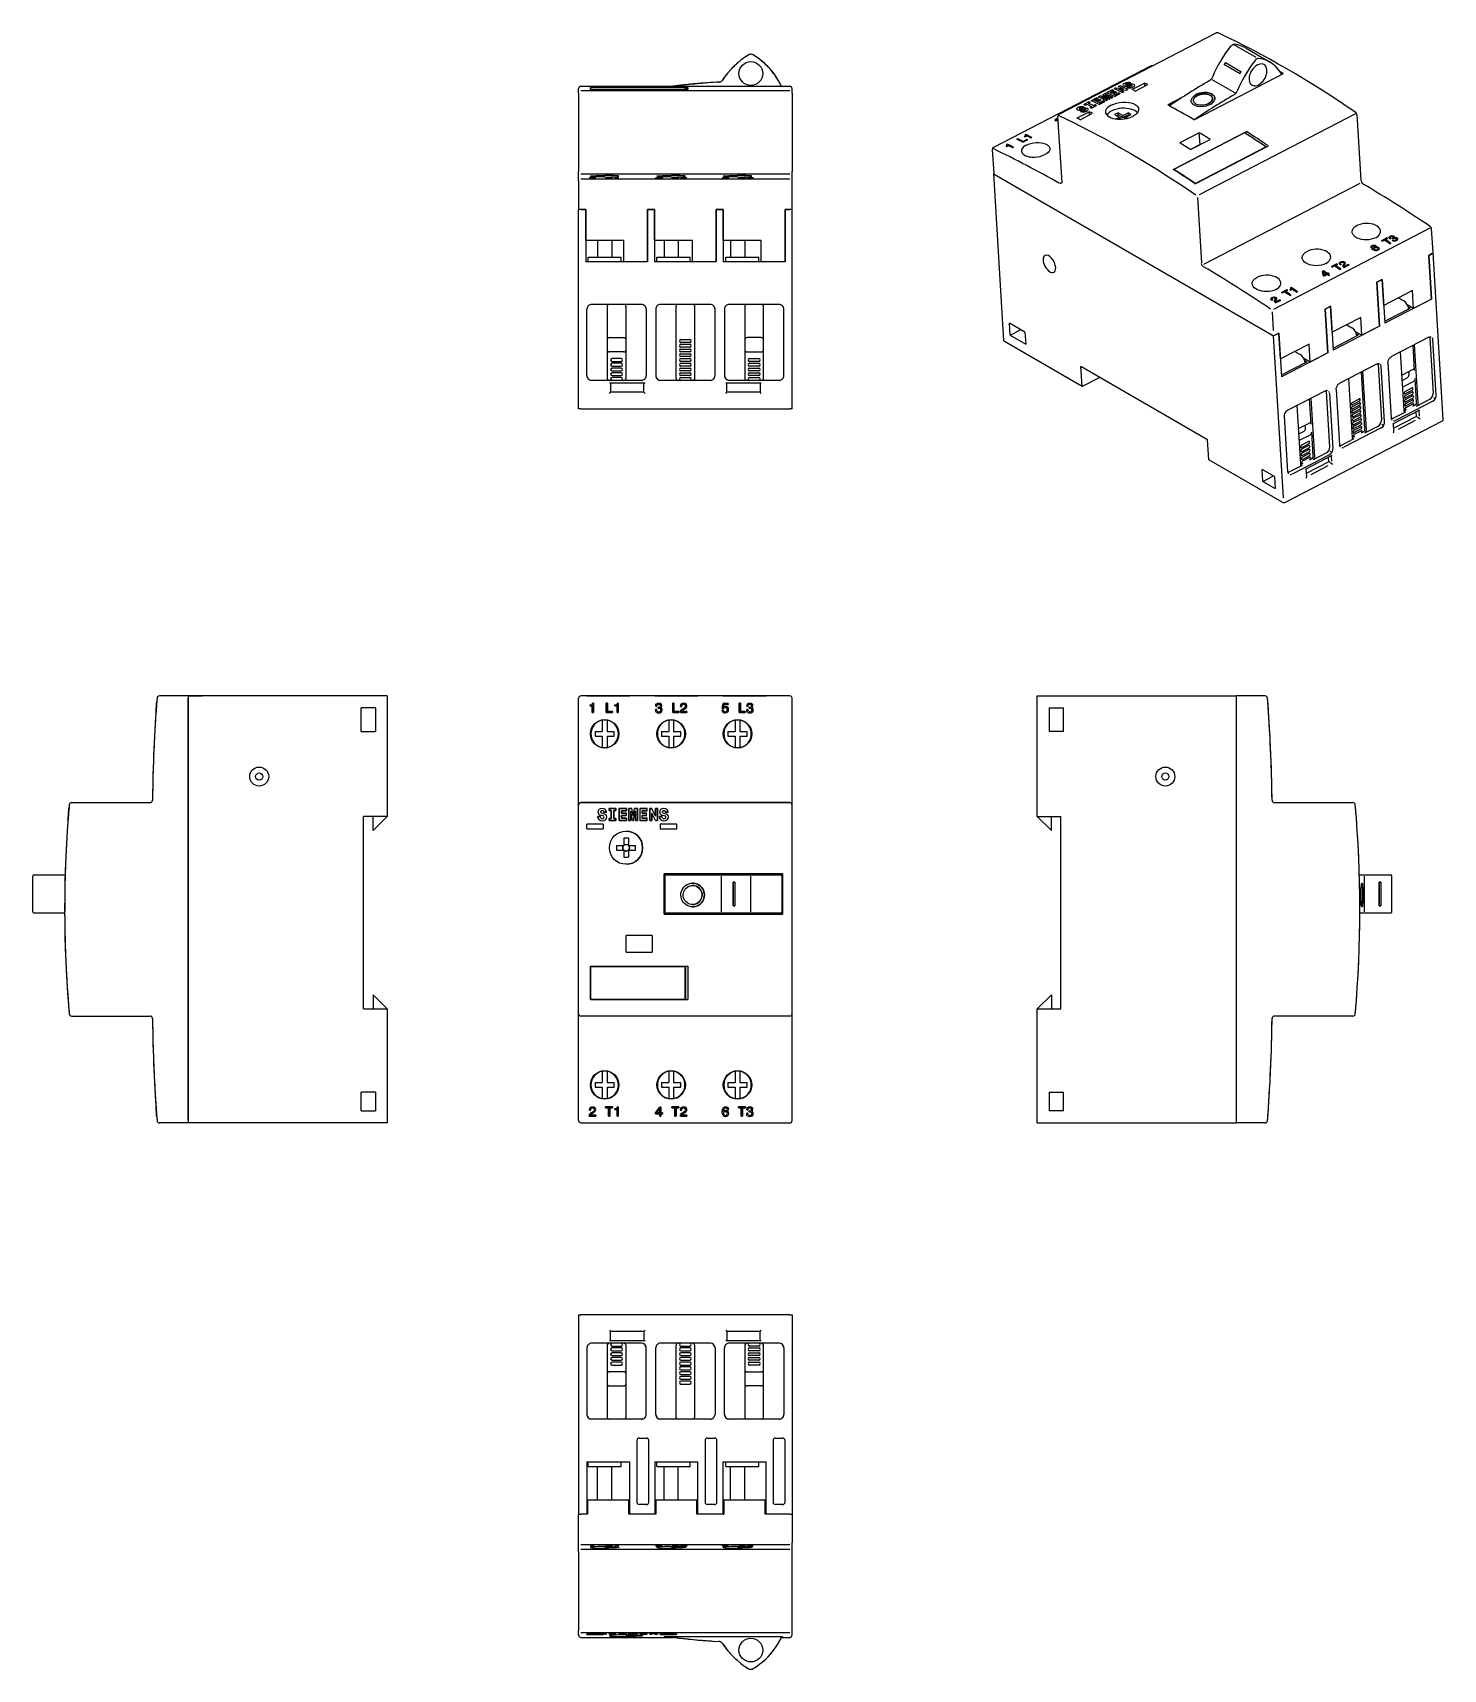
# Model space of a CAD drawing. Extents: x 72 to 370, y -12 to 333.
import ezdxf

# ---------------------------------------------------------------- set-up
doc = ezdxf.new("R2010")
doc.units = 0
doc.layers.get('0').update_dxf_attribs({"linetype": 'CONTINUOUS'})

msp = doc.modelspace()

# ---------------------------------------------------------------- linework, layer by layer
at = {"color": 7}
for p, q in [((288.803955, 316.089539), (321.878448, 333.233765)), ((308.027985, 326.270752), (274.953491, 309.126495)), ((317.237732, 314.937286), (336.03006, 324.678345)), ((232, 321.012909), (188, 321.012909)), ((190, 321.728455), (210.5, 321.728455)), ((190, 321.299805), (210.5, 321.299805)), ((205.5, 322.010529), (230.5, 322.010529)), ((351.2612, 316.204681), (318.271057, 299.104126)), ((188, 303.512848), (232, 303.512848)), ((188, 302.512817), (232, 302.512817)), ((333.636505, 269.572266), (275.115753, 303.424011)), ((319.260193, 284.4758), (352.238403, 301.570129)), ((334.009491, 275.029083), (366.998077, 292.128815)), ((232, 193.5), (188, 193.5)), ((232, 193.5), (188, 193.5)), ((105.182724, 103.999992), (105.182678, 193)), ((187.5, 171.487717), (187.5, 193)), ((232.5, 171.487717), (232.5, 193)), ((232.5, 171.493851), (232.5, 193)), ((326.161072, 103.999992), (326.161102, 193)), ((187.5, 126.499985), (187.5, 170.499985)), ((232, 171), (188, 171)), ((188, 170.999985), (232, 170.999985)), ((188, 170.999985), (232, 170.999985)), ((232.5, 126.499985), (232.5, 170.499985)), ((232.5, 126.499985), (232.5, 170.499985)), ((230.5, 155.999985), (205.5, 155.999985)), ((205.5, 147.499985), (230.5, 147.499985)), ((190, 136.499985), (210.5, 136.499985)), ((190, 129.499985), (210.5, 129.499985)), ((187.5, 103.999992), (187.5, 125.512268)), ((232, 125.999985), (188, 125.999985)), ((232.5, 103.999992), (232.5, 125.512268)), ((232.5, 103.999992), (232.5, 125.506126)), ((188, 103.499992), (232, 103.499992)), ((232, 14.547638), (188, 14.547638)), ((232, 13.547604), (188, 13.547604)), ((188, -3.952446), (232, -3.952446)), ((230.5, -4.84111), (205.5, -4.84111))]:
    msp.add_line(p, q, dxfattribs=at)
at = {"color": 250}
for p, q in [((330.304596, 328.044556), (325.521973, 330.811066)), ((320.980072, 323.41806), (325.842712, 320.605225)), ((277.135315, 268.360809), (274.992523, 303.58847)), ((333.636505, 269.572266), (275.115753, 303.424011)), ((187.5, 254.012482), (187.5, 296.012482)), ((232.5, 254.012482), (232.5, 296.012482)), ((369.72876, 251.714035), (367.585938, 286.941711)), ((200.75, 276.012482), (190.25, 276.012482)), ((215.25, 276.012482), (204.75, 276.012482)), ((229.75, 276.012482), (219.25, 276.012482)), ((189.25, 261.012482), (189.25, 275.012482)), ((193.5, 275.512482), (193.5, 260.512482)), ((197.5, 260.512482), (197.5, 275.512482)), ((201.75, 275.012482), (201.75, 261.012482)), ((203.75, 275.012482), (203.75, 261.012482)), ((208, 275.512482), (208, 260.512482)), ((212, 260.512482), (212, 275.512482)), ((216.25, 261.012482), (216.25, 275.012482)), ((218.25, 275.012482), (218.25, 261.012482)), ((222.5, 275.512482), (222.5, 260.512482)), ((226.5, 260.512482), (226.5, 275.512482)), ((230.75, 261.012482), (230.75, 275.012482)), ((336.040527, 235.265457), (333.965271, 269.382111)), ((366.695038, 269.135651), (358.802246, 265.044403)), ((194, 269.012482), (197, 269.012482)), ((197, 266.012482), (194, 266.012482)), ((209.050003, 268.612488), (210.949997, 268.612488)), ((210.949997, 268.012482), (209.050003, 268.012482)), ((209.050003, 267.612488), (210.949997, 267.612488)), ((210.949997, 267.012482), (209.050003, 267.012482)), ((209.050003, 266.612488), (210.949997, 266.612488)), ((210.949997, 266.012482), (209.050003, 266.012482)), ((226, 269.012482), (223, 269.012482)), ((223, 266.012482), (226, 266.012482)), ((360.6745, 266.014893), (361.428192, 253.624161)), ((363.698059, 262.082947), (363.373779, 267.414063)), ((364.434967, 255.182724), (363.681274, 267.573456)), ((366.889893, 269.000641), (367.604156, 257.258087)), ((368.258942, 256.922882), (367.547424, 268.62027)), ((196.449997, 264.612488), (194.550003, 264.612488)), ((194.550003, 264.012482), (196.449997, 264.012482)), ((196.449997, 263.612488), (194.550003, 263.612488)), ((194.550003, 263.012482), (196.449997, 263.012482)), ((196.449997, 262.612488), (194.550003, 262.612488)), ((209.050003, 265.612488), (210.949997, 265.612488)), ((210.949997, 265.012482), (209.050003, 265.012482)), ((209.050003, 264.612488), (210.949997, 264.612488)), ((210.949997, 264.012482), (209.050003, 264.012482)), ((209.050003, 263.612488), (210.949997, 263.612488)), ((210.949997, 263.012482), (209.050003, 263.012482)), ((209.050003, 262.612488), (210.949997, 262.612488)), ((223.550003, 264.612488), (225.449997, 264.612488)), ((225.449997, 264.012482), (223.550003, 264.012482)), ((223.550003, 263.612488), (225.449997, 263.612488)), ((225.449997, 263.012482), (223.550003, 263.012482)), ((223.550003, 262.612488), (225.449997, 262.612488)), ((320.072113, 247.476761), (293.376129, 262.91925)), ((355.795471, 263.48584), (347.90271, 259.394592)), ((355.990326, 263.35083), (356.70459, 251.608276)), ((357.359406, 251.273071), (356.647858, 262.970459)), ((358.069031, 263.76004), (358.783325, 252.017487)), ((363.296692, 262.307495), (361.041595, 261.13855)), ((200.75, 260.012482), (190.25, 260.012482)), ((200.75, 260.012482), (190.25, 260.012482)), ((194, 259.512482), (201.5, 259.512482)), ((194.25, 259.512482), (194.25, 257.512482)), ((194.550003, 262.012482), (196.449997, 262.012482)), ((196.449997, 261.612488), (194.550003, 261.612488)), ((194.550003, 261.012482), (196.449997, 261.012482)), ((196.449997, 260.612488), (194.550003, 260.612488)), ((201.25, 257.512482), (201.25, 259.512482)), ((215.25, 260.012482), (204.75, 260.012482)), ((215.25, 260.012482), (204.75, 260.012482)), ((210.949997, 262.012482), (209.050003, 262.012482)), ((209.050003, 261.612488), (210.949997, 261.612488)), ((210.949997, 261.012482), (209.050003, 261.012482)), ((209.050003, 260.612488), (210.949997, 260.612488)), ((218.5, 259.512482), (226, 259.512482)), ((218.75, 257.512482), (218.75, 259.512482)), ((229.75, 260.012482), (219.25, 260.012482)), ((229.75, 260.012482), (219.25, 260.012482)), ((225.449997, 262.012482), (223.550003, 262.012482)), ((223.550003, 261.612488), (225.449997, 261.612488)), ((225.449997, 261.012482), (223.550003, 261.012482)), ((223.550003, 260.612488), (225.449997, 260.612488)), ((225.75, 259.512482), (225.75, 257.512482)), ((349.774963, 260.365082), (350.528656, 247.97435)), ((353.206665, 249.723099), (352.474213, 261.764252)), ((353.5354, 249.532913), (352.781708, 261.923645)), ((361.04126, 259.985168), (362.134674, 260.551941)), ((361.194672, 258.622314), (363.449738, 259.791229)), ((362.442505, 261.864716), (362.485016, 261.166138)), ((364.106201, 255.37291), (363.800079, 260.405426)), ((194, 257.262482), (194.25, 257.512482)), ((201.25, 257.512482), (194.25, 257.512482)), ((200.25, 257.512482), (195.25, 257.512482)), ((201.5, 257.262482), (201.25, 257.512482)), ((218.5, 257.262482), (218.75, 257.512482)), ((225.75, 257.512482), (218.75, 257.512482)), ((224.75, 257.512482), (219.75, 257.512482)), ((226, 257.262482), (225.75, 257.512482)), ((344.895935, 257.836029), (337.003143, 253.744797)), ((341.898956, 250.783325), (341.574677, 256.114441)), ((342.635864, 243.883118), (341.882172, 256.273834)), ((345.805054, 245.958466), (345.09079, 257.701019)), ((345.748322, 257.320679), (346.459839, 245.62326)), ((347.169495, 258.110229), (347.883759, 246.367676)), ((350.575897, 255.367554), (352.00412, 256.10788)), ((352.034729, 255.60463), (350.606506, 254.864304)), ((367.521667, 255.628922), (359.668243, 251.55809)), ((361.679535, 257.662354), (363.107727, 258.402679)), ((363.138367, 257.899414), (361.710144, 257.159088)), ((361.73053, 256.823608), (363.158752, 257.563904)), ((363.189362, 257.060669), (361.761169, 256.320343)), ((361.781555, 255.984848), (363.209778, 256.725159)), ((363.240387, 256.221924), (361.812164, 255.481598)), ((361.832581, 255.146088), (363.260803, 255.886414)), ((363.291412, 255.383163), (361.86319, 254.642838)), ((364.084625, 254.568527), (366.903473, 256.029694)), ((367.655182, 256.419312), (367.947998, 256.249939)), ((188, 254.012482), (187.5, 254.012482)), ((188, 254.012482), (232, 254.012482)), ((232.5, 254.012482), (232, 254.012482)), ((336.984222, 240.717865), (336.269928, 252.460419)), ((338.875397, 254.715271), (339.629089, 242.324539)), ((350.626923, 254.528809), (352.055145, 255.269119)), ((352.085754, 254.765869), (350.657532, 254.025558)), ((350.677948, 253.690048), (352.10614, 254.430374)), ((352.13678, 253.927124), (350.708557, 253.186798)), ((350.728943, 252.851303), (352.157166, 253.591614)), ((352.187775, 253.088364), (350.759583, 252.348053)), ((350.779968, 252.012543), (352.208191, 252.752869)), ((352.2388, 252.249603), (350.810577, 251.509293)), ((350.830994, 251.173798), (352.259216, 251.914108)), ((359.010712, 251.938446), (361.829559, 253.399597)), ((359.129974, 250.846481), (364.76767, 253.768799)), ((359.278534, 249.914276), (364.024261, 252.374237)), ((361.914215, 253.804077), (361.500793, 253.589783)), ((361.883606, 254.307343), (363.311829, 255.047653)), ((363.755859, 254.758713), (363.342438, 254.544403)), ((363.964752, 253.3526), (364.024261, 252.374237)), ((364.517395, 252.088959), (364.024261, 252.374237)), ((364.517395, 252.088959), (364.882477, 251.881592)), ((364.579742, 253.671387), (364.651367, 252.493988)), ((336.483948, 234.349258), (369.558441, 251.4935)), ((340.335571, 249.252319), (339.242157, 248.685562)), ((339.242523, 249.838959), (341.497589, 251.007874)), ((341.650635, 248.491608), (339.395569, 247.322693)), ((340.685913, 249.866531), (340.643433, 250.565109)), ((342.307098, 244.073288), (342.000977, 249.105804)), ((356.622101, 249.979126), (348.768677, 245.908279)), ((352.289825, 251.410858), (350.861603, 250.670532)), ((350.882019, 250.335037), (352.310242, 251.075348)), ((352.340851, 250.572113), (350.912628, 249.831787)), ((350.933044, 249.496277), (352.361267, 250.236603)), ((352.391846, 249.733353), (350.963654, 248.993027)), ((350.984039, 248.657532), (352.412262, 249.397858)), ((352.856323, 249.108902), (352.442871, 248.894592)), ((353.185089, 248.918716), (356.003937, 250.379883)), ((356.755615, 250.769516), (357.048462, 250.600128)), ((359.320068, 249.231842), (359.219025, 250.892639)), ((363.794891, 251.534149), (360.208435, 249.675095)), ((341.308655, 247.103058), (339.880432, 246.362732)), ((339.911041, 245.859482), (341.339264, 246.599808)), ((341.35965, 246.264297), (339.931458, 245.523987)), ((339.962067, 245.020721), (341.390259, 245.761047)), ((341.410675, 245.425552), (339.982452, 244.685226)), ((345.856079, 245.11972), (346.148895, 244.950317)), ((348.111145, 246.288635), (350.929993, 247.749786)), ((351.014648, 248.154282), (350.601227, 247.939972)), ((335.779327, 234.344604), (320.327209, 243.28299)), ((340.030457, 242.099991), (337.211609, 240.638824)), ((345.722565, 244.329315), (337.869141, 240.258469)), ((340.115112, 242.504471), (339.701691, 242.290161)), ((340.013062, 244.181976), (341.441284, 244.922302)), ((341.4617, 244.586792), (340.033478, 243.846466)), ((340.064087, 243.343231), (341.49231, 244.083542)), ((341.512726, 243.748047), (340.084503, 243.007721)), ((340.713501, 241.300262), (346.351196, 244.222565)), ((345.607788, 242.828003), (340.862061, 240.368057)), ((341.956757, 243.459091), (341.543335, 243.244781)), ((345.378418, 241.98793), (341.791931, 240.128876)), ((345.10437, 244.730072), (342.285522, 243.268921)), ((345.607788, 242.828003), (345.548279, 243.806366)), ((346.100922, 242.54274), (345.607788, 242.828003)), ((346.100922, 242.54274), (346.466003, 242.335373)), ((346.234894, 242.947769), (346.163269, 244.125153)), ((334.183655, 239.718475), (331.553497, 241.239899)), ((331.706573, 238.723633), (331.553497, 241.239899)), ((331.706573, 238.723633), (333.920013, 239.870972)), ((331.706573, 238.723633), (334.3367, 237.202209)), ((334.183655, 239.718475), (334.3367, 237.202209)), ((340.802551, 241.34642), (340.903564, 239.685608)), ((147.182678, 193.500015), (105.182678, 193.5)), ((105.182678, 193.5), (108.182678, 193.5)), ((284.161102, 193.500015), (326.161102, 193.5)), ((105.182678, 193), (105.182724, 103.999992)), ((147.182678, 193.000015), (147.182693, 168.100021)), ((187.5, 103.999992), (187.5, 193)), ((284.161102, 168.100021), (284.161102, 193.000015)), ((326.161072, 103.999992), (326.161102, 193)), ((142.182709, 127.500015), (142.182693, 168.100006)), ((289.161072, 127.500015), (289.161102, 168.100006)), ((353.050659, 155.499985), (353.050659, 147.999985)), ((147.182709, 127.500015), (147.182724, 104.000015)), ((284.161072, 104.000015), (284.161072, 127.500015)), ((147.182724, 103.500015), (105.182724, 103.499992)), ((284.161072, 103.500015), (326.161072, 103.499992)), ((315.161072, 103.5), (319.661072, 103.5)), ((319.661072, 103.5), (326.161072, 103.499992)), ((187.5, 63.047958), (187.5, 21.047958)), ((232, 63.047958), (188, 63.047958)), ((232.5, 63.047958), (232.5, 21.047958))]:
    msp.add_line(p, q, dxfattribs=at)
at = {"color": 250, "ltscale": 0.142429}
msp.add_line((328.165405, 330.012817), (333.096924, 327.160156), dxfattribs=at)
at = {"color": 250, "ltscale": 0.094953}
for p, q in [((323.553375, 326.5914), (326.841064, 324.689636)), ((323.805817, 327.02298), (327.093506, 325.121216)), ((281.580719, 270.147003), (278.29303, 272.048767)), ((278.446075, 269.532532), (281.733765, 267.630737))]:
    msp.add_line(p, q, dxfattribs=at)
at = {"color": 7, "ltscale": 0.094953}
for p, q in [((326.841064, 324.689636), (323.553375, 326.5914)), ((323.805817, 327.02298), (327.093506, 325.121216))]:
    msp.add_line(p, q, dxfattribs=at)
at = {"color": 7, "ltscale": 0.023947}
for p, q in [((187.5, 320.554626), (187.5, 321.512512)), ((232.5, 320.554626), (232.5, 321.512512))]:
    msp.add_line(p, q, dxfattribs=at)
at = {"color": 7, "ltscale": 0.4375}
for p, q in [((188, 322.012512), (205.5, 322.012512)), ((188, -4.952019), (205.5, -4.952019))]:
    msp.add_line(p, q, dxfattribs=at)
at = {"color": 7, "ltscale": 0.010716}
for p, q in [((190, 321.299805), (190, 321.728455)), ((210.5, 321.728455), (210.5, 321.299805))]:
    msp.add_line(p, q, dxfattribs=at)
at = {"color": 131, "ltscale": 0.495}
for p, q in [((209.899994, 321.723694), (190.100006, 321.723694)), ((190.100006, 321.307312), (209.899994, 321.307312)), ((209.899994, 136.399994), (190.100006, 136.399994)), ((190.100006, 129.599976), (209.899994, 129.599976))]:
    msp.add_line(p, q, dxfattribs=at)
at = {"color": 131, "ltscale": 0.01041}
for p, q in [((190.100006, 321.307312), (190.100006, 321.723694)), ((209.899994, 321.723694), (209.899994, 321.307312))]:
    msp.add_line(p, q, dxfattribs=at)
at = {"color": 7, "ltscale": 0.1375}
for p, q in [((203, 321.95285), (197.5, 321.95285)), ((197.5, 321.852783), (203, 321.852783)), ((203, 142.999985), (197.5, 142.999985)), ((197.5, 139.499985), (203, 139.499985))]:
    msp.add_line(p, q, dxfattribs=at)
at = {"color": 7, "ltscale": 0.002502}
for p, q in [((197.5, 321.852783), (197.5, 321.95285)), ((203, 321.95285), (203, 321.852783))]:
    msp.add_line(p, q, dxfattribs=at)
at = {"color": 7, "ltscale": 5e-05}
for p, q in [((205.5, 322.010529), (205.5, 322.012512)), ((230.5, 322.012512), (230.5, 322.010529))]:
    msp.add_line(p, q, dxfattribs=at)
at = {"color": 7, "ltscale": 0.015146}
msp.add_line((210.071838, 321.299805), (210.5, 321.728455), dxfattribs=at)
at = {"color": 250, "ltscale": 0.025}
for p, q in [((211.533417, 322.464874), (212.529327, 322.555298)), ((212.529327, 322.555298), (213.525864, 322.63855)), ((188, 296.012482), (189, 296.012482)), ((231, 296.012482), (232, 296.012482))]:
    msp.add_line(p, q, dxfattribs=at)
at = {"color": 7, "ltscale": 0.006823}
msp.add_line((230.247406, 322.010529), (230.1306, 322.257172), dxfattribs=at)
at = {"color": 7, "ltscale": 0.0375}
for p, q in [((230.5, 322.012512), (232, 322.012512)), ((203.5, 296.012482), (202, 296.012482)), ((218, 296.012482), (216.5, 296.012482)), ((197, 163.493851), (197, 161.993851)), ((198, 163.493851), (198, 161.993851)), ((195.5, 161.993851), (197, 161.993851)), ((195.5, 160.993851), (197, 160.993851)), ((197, 160.993851), (197, 159.493851)), ((198, 161.993851), (199.5, 161.993851)), ((198, 160.993851), (199.5, 160.993851)), ((198, 160.993851), (198, 159.493851)), ((194.25, 57.547958), (194.25, 59.047958)), ((201.25, 59.047958), (201.25, 57.547958)), ((230.5, -4.952019), (232, -4.952019))]:
    msp.add_line(p, q, dxfattribs=at)
at = {"color": 7, "ltscale": 0.033016}
for p, q in [((299.977783, 321.264252), (298.805298, 320.656494)), ((298.805298, 320.656494), (299.977783, 321.264252)), ((296.71756, 319.57431), (295.545074, 318.966553)), ((295.545074, 318.966553), (296.71756, 319.57431))]:
    msp.add_line(p, q, dxfattribs=at)
at = {"color": 7, "ltscale": 0.022036}
for p, q in [((299.50589, 320.710907), (300.288452, 321.116547)), ((300.288452, 321.116547), (299.50589, 320.710907)), ((296.245667, 319.020966), (297.028229, 319.426605)), ((297.028229, 319.426605), (296.245667, 319.020966))]:
    msp.add_line(p, q, dxfattribs=at)
at = {"color": 7, "ltscale": 0.019749}
for p, q in [((300.532013, 320.91922), (299.830688, 320.555664)), ((299.830688, 320.555664), (300.532013, 320.91922)), ((297.27179, 319.229248), (296.570465, 318.865723)), ((296.570465, 318.865723), (297.27179, 319.229248)), ((296.883545, 318.715332), (297.5849, 319.078857)), ((297.5849, 319.078857), (296.883545, 318.715332)), ((300.143799, 320.405273), (300.845123, 320.768829)), ((300.845123, 320.768829), (300.143799, 320.405273))]:
    msp.add_line(p, q, dxfattribs=at)
at = {"color": 7, "ltscale": 0.008769}
for p, q in [((300.722443, 321.650269), (300.411041, 321.488831)), ((300.411041, 321.488831), (300.722443, 321.650269)), ((302.949219, 321.172577), (303.26062, 321.334015)), ((303.26062, 321.334015), (302.949219, 321.172577))]:
    msp.add_line(p, q, dxfattribs=at)
at = {"color": 7, "ltscale": 0.040047}
msp.add_line((300.722443, 321.650269), (302.312256, 321.453979), dxfattribs=at)
msp.add_line((300.722443, 321.650269), (302.312256, 321.453979), dxfattribs=at)
at = {"color": 7, "ltscale": 0.009531}
for p, q in [((301.626862, 322.119049), (301.288391, 321.943604)), ((301.288391, 321.943604), (301.626862, 322.119049)), ((302.0448, 320.703796), (302.38327, 320.879242)), ((302.38327, 320.879242), (302.0448, 320.703796))]:
    msp.add_line(p, q, dxfattribs=at)
at = {"color": 7, "ltscale": 0.039946}
msp.add_line((301.3638, 321.37149), (302.949219, 321.172577), dxfattribs=at)
msp.add_line((301.3638, 321.37149), (302.949219, 321.172577), dxfattribs=at)
at = {"color": 7, "ltscale": 0.004455}
msp.add_line((302.27774, 322.355957), (302.369507, 322.508698), dxfattribs=at)
msp.add_line((302.27774, 322.355957), (302.369507, 322.508698), dxfattribs=at)
at = {"color": 7, "ltscale": 0.003687}
for p, q in [((302.312866, 322.212738), (302.27774, 322.355957)), ((302.312866, 322.212738), (302.27774, 322.355957)), ((292.532196, 317.142914), (292.49707, 317.286133)), ((292.532196, 317.142914), (292.49707, 317.286133))]:
    msp.add_line(p, q, dxfattribs=at)
at = {"color": 7, "ltscale": 0.005159}
for p, q in [((302.312866, 322.212738), (302.479004, 322.090332)), ((302.312866, 322.212738), (302.479004, 322.090332)), ((292.532196, 317.142914), (292.698334, 317.020508)), ((292.532196, 317.142914), (292.698334, 317.020508))]:
    msp.add_line(p, q, dxfattribs=at)
at = {"color": 7, "ltscale": 0.006665}
msp.add_line((302.369507, 322.508698), (302.589111, 322.659882), dxfattribs=at)
msp.add_line((302.369507, 322.508698), (302.589111, 322.659882), dxfattribs=at)
at = {"color": 7, "ltscale": 0.00531}
msp.add_line((302.479004, 322.090332), (302.680634, 322.02356), dxfattribs=at)
msp.add_line((302.479004, 322.090332), (302.680634, 322.02356), dxfattribs=at)
at = {"color": 7, "ltscale": 0.008676}
for p, q in [((302.589111, 322.659882), (302.911072, 322.789398)), ((302.589111, 322.659882), (302.911072, 322.789398)), ((292.808441, 317.590057), (293.130402, 317.719574)), ((292.808441, 317.590057), (293.130402, 317.719574)), ((192.113708, 169.75264), (192.455933, 169.810272)), ((192.113708, 169.75264), (192.455933, 169.810272)), ((205.125244, 169.75264), (205.467468, 169.810272)), ((205.125244, 169.75264), (205.467468, 169.810272))]:
    msp.add_line(p, q, dxfattribs=at)
at = {"color": 7, "ltscale": 0.005424}
msp.add_line((302.680634, 322.02356), (302.897095, 322.008881), dxfattribs=at)
msp.add_line((302.680634, 322.02356), (302.897095, 322.008881), dxfattribs=at)
at = {"color": 7, "ltscale": 0.001653}
msp.add_line((302.795166, 322.411255), (302.830627, 322.467072), dxfattribs=at)
msp.add_line((302.795166, 322.411255), (302.830627, 322.467072), dxfattribs=at)
at = {"color": 7, "ltscale": 0.003005}
for p, q in [((302.867065, 322.314941), (302.795166, 322.411255)), ((302.867065, 322.314941), (302.795166, 322.411255)), ((293.086395, 317.245087), (293.014496, 317.3414)), ((293.086395, 317.245087), (293.014496, 317.3414))]:
    msp.add_line(p, q, dxfattribs=at)
at = {"color": 7, "ltscale": 0.002572}
for p, q in [((302.830627, 322.467072), (302.914337, 322.526855)), ((302.830627, 322.467072), (302.914337, 322.526855)), ((293.049957, 317.397247), (293.133667, 317.457031)), ((293.049957, 317.397247), (293.133667, 317.457031))]:
    msp.add_line(p, q, dxfattribs=at)
at = {"color": 7, "ltscale": 0.002952}
msp.add_line((302.867065, 322.314941), (302.98053, 322.282288), dxfattribs=at)
msp.add_line((302.867065, 322.314941), (302.98053, 322.282288), dxfattribs=at)
at = {"color": 7, "ltscale": 0.006093}
for p, q in [((302.897095, 322.008881), (303.138184, 322.044495)), ((302.897095, 322.008881), (303.138184, 322.044495)), ((293.116425, 316.939056), (293.357513, 316.97467)), ((293.116425, 316.939056), (293.357513, 316.97467))]:
    msp.add_line(p, q, dxfattribs=at)
at = {"color": 7, "ltscale": 0.007887}
for p, q in [((302.911072, 322.789398), (303.220764, 322.849457)), ((302.911072, 322.789398), (303.220764, 322.849457)), ((293.130402, 317.719574), (293.440094, 317.779633)), ((293.130402, 317.719574), (293.440094, 317.779633))]:
    msp.add_line(p, q, dxfattribs=at)
at = {"color": 7, "ltscale": 0.002967}
for p, q in [((302.914337, 322.526855), (303.025604, 322.568146)), ((302.914337, 322.526855), (303.025604, 322.568146)), ((293.133667, 317.457031), (293.244934, 317.498322)), ((293.133667, 317.457031), (293.244934, 317.498322))]:
    msp.add_line(p, q, dxfattribs=at)
at = {"color": 7, "ltscale": 0.003181}
for p, q in [((302.98053, 322.282288), (303.107422, 322.291718)), ((302.98053, 322.282288), (303.107422, 322.291718)), ((293.199829, 317.212433), (293.326721, 317.221893)), ((293.199829, 317.212433), (293.326721, 317.221893))]:
    msp.add_line(p, q, dxfattribs=at)
at = {"color": 7, "ltscale": 0.002992}
for p, q in [((303.025604, 322.568146), (303.143768, 322.58725)), ((303.025604, 322.568146), (303.143768, 322.58725)), ((293.244934, 317.498322), (293.363098, 317.517426)), ((293.244934, 317.498322), (293.363098, 317.517426))]:
    msp.add_line(p, q, dxfattribs=at)
at = {"color": 7, "ltscale": 0.011361}
for p, q in [((303.444366, 321.970123), (303.040894, 321.760986)), ((303.040894, 321.760986), (303.444366, 321.970123)), ((293.663696, 316.900269), (293.260223, 316.691132)), ((293.260223, 316.691132), (293.663696, 316.900269))]:
    msp.add_line(p, q, dxfattribs=at)
at = {"color": 7, "ltscale": 0.007874}
for p, q in [((303.040894, 321.760986), (303.342285, 321.669495)), ((303.040894, 321.760986), (303.342285, 321.669495)), ((293.260223, 316.691132), (293.561615, 316.59967)), ((293.260223, 316.691132), (293.561615, 316.59967))]:
    msp.add_line(p, q, dxfattribs=at)
at = {"color": 7, "ltscale": 0.003846}
msp.add_line((303.107422, 322.291718), (303.256104, 322.331238), dxfattribs=at)
msp.add_line((303.107422, 322.291718), (303.256104, 322.331238), dxfattribs=at)
at = {"color": 7, "ltscale": 0.0072}
for p, q in [((303.138184, 322.044495), (303.413666, 322.128479)), ((303.138184, 322.044495), (303.413666, 322.128479)), ((293.357513, 316.97467), (293.632996, 317.058655)), ((293.357513, 316.97467), (293.632996, 317.058655))]:
    msp.add_line(p, q, dxfattribs=at)
at = {"color": 7, "ltscale": 0.005412}
for p, q in [((303.143768, 322.58725), (303.357056, 322.550171)), ((303.143768, 322.58725), (303.357056, 322.550171)), ((293.363098, 317.517426), (293.576385, 317.480316)), ((293.363098, 317.517426), (293.576385, 317.480316))]:
    msp.add_line(p, q, dxfattribs=at)
at = {"color": 7, "ltscale": 0.007433}
for p, q in [((303.220764, 322.849457), (303.517853, 322.837341)), ((303.220764, 322.849457), (303.517853, 322.837341)), ((293.440094, 317.779633), (293.737152, 317.767517)), ((293.440094, 317.779633), (293.737152, 317.767517))]:
    msp.add_line(p, q, dxfattribs=at)
at = {"color": 7, "ltscale": 0.004979}
for p, q in [((303.256104, 322.331238), (303.443756, 322.39798)), ((303.256104, 322.331238), (303.443756, 322.39798)), ((293.475433, 317.261414), (293.663086, 317.328156)), ((293.475433, 317.261414), (293.663086, 317.328156)), ((354.708038, 287.74295), (354.868958, 287.62561)), ((354.708038, 287.74295), (354.868958, 287.62561))]:
    msp.add_line(p, q, dxfattribs=at)
at = {"color": 7, "ltscale": 0.008122}
for p, q in [((303.342285, 321.669495), (303.666779, 321.653381)), ((303.342285, 321.669495), (303.666779, 321.653381)), ((293.561615, 316.59967), (293.886108, 316.583527)), ((293.561615, 316.59967), (293.886108, 316.583527))]:
    msp.add_line(p, q, dxfattribs=at)
at = {"color": 7, "ltscale": 0.01159}
for p, q in [((303.375885, 322.541168), (303.787476, 322.754517)), ((303.787476, 322.754517), (303.375885, 322.541168)), ((293.595215, 317.471344), (294.006805, 317.684692)), ((294.006805, 317.684692), (293.595215, 317.471344))]:
    msp.add_line(p, q, dxfattribs=at)
at = {"color": 7, "ltscale": 0.005948}
for p, q in [((303.413666, 322.128479), (303.638184, 322.207184)), ((303.413666, 322.128479), (303.638184, 322.207184)), ((293.632996, 317.058655), (293.857513, 317.13736)), ((293.632996, 317.058655), (293.857513, 317.13736))]:
    msp.add_line(p, q, dxfattribs=at)
at = {"color": 7, "ltscale": 0.007829}
for p, q in [((303.443756, 322.39798), (303.741241, 322.495819)), ((303.443756, 322.39798), (303.741241, 322.495819)), ((293.663086, 317.328156), (293.960571, 317.425964)), ((293.663086, 317.328156), (293.960571, 317.425964))]:
    msp.add_line(p, q, dxfattribs=at)
at = {"color": 7, "ltscale": 0.003721}
for p, q in [((303.444366, 321.970123), (303.586456, 321.925873)), ((303.444366, 321.970123), (303.586456, 321.925873)), ((355.458313, 288.025848), (355.606689, 288.037384)), ((355.458313, 288.025848), (355.606689, 288.037384))]:
    msp.add_line(p, q, dxfattribs=at)
at = {"color": 7, "ltscale": 0.007051}
msp.add_line((303.517853, 322.837341), (303.787476, 322.754517), dxfattribs=at)
msp.add_line((303.517853, 322.837341), (303.787476, 322.754517), dxfattribs=at)
at = {"color": 7, "ltscale": 0.003743}
msp.add_line((303.586456, 321.925873), (303.73587, 321.916016), dxfattribs=at)
msp.add_line((303.586456, 321.925873), (303.73587, 321.916016), dxfattribs=at)
at = {"color": 7, "ltscale": 0.004791}
for p, q in [((303.638184, 322.207184), (303.821716, 322.262299)), ((303.638184, 322.207184), (303.821716, 322.262299)), ((293.857513, 317.13736), (294.041046, 317.192474)), ((293.857513, 317.13736), (294.041046, 317.192474))]:
    msp.add_line(p, q, dxfattribs=at)
at = {"color": 7, "ltscale": 0.008293}
for p, q in [((303.666779, 321.653381), (303.993744, 321.70929)), ((303.666779, 321.653381), (303.993744, 321.70929)), ((293.886108, 316.583527), (294.213074, 316.639435)), ((293.886108, 316.583527), (294.213074, 316.639435))]:
    msp.add_line(p, q, dxfattribs=at)
at = {"color": 7, "ltscale": 0.003767}
for p, q in [((303.73587, 321.916016), (303.884796, 321.938904)), ((303.73587, 321.916016), (303.884796, 321.938904)), ((293.9552, 316.846161), (294.104126, 316.86908)), ((293.9552, 316.846161), (294.104126, 316.86908))]:
    msp.add_line(p, q, dxfattribs=at)
at = {"color": 7, "ltscale": 0.006787}
for p, q in [((303.741241, 322.495819), (304.007416, 322.549164)), ((303.741241, 322.495819), (304.007416, 322.549164)), ((293.960571, 317.425964), (294.226746, 317.479309)), ((293.960571, 317.425964), (294.226746, 317.479309)), ((203.76474, 191.341629), (203.807953, 191.609634)), ((203.76474, 191.341629), (203.807953, 191.609634)), ((209.66098, 191.984268), (209.928986, 191.941055)), ((209.66098, 191.984268), (209.928986, 191.941055)), ((222.96933, 191.341629), (223.012604, 191.609634)), ((222.96933, 191.341629), (223.012604, 191.609634)), ((190.45639, 106.897171), (190.724396, 106.853958)), ((190.45639, 106.897171), (190.724396, 106.853958)), ((209.66098, 106.897171), (209.928986, 106.853958)), ((209.66098, 106.897171), (209.928986, 106.853958)), ((222.96933, 106.254532), (223.012604, 106.522537)), ((222.96933, 106.254532), (223.012604, 106.522537))]:
    msp.add_line(p, q, dxfattribs=at)
at = {"color": 7, "ltscale": 0.003733}
for p, q in [((303.821716, 322.262299), (303.96994, 322.280243)), ((303.821716, 322.262299), (303.96994, 322.280243)), ((294.041046, 317.192474), (294.18927, 317.210419)), ((294.041046, 317.192474), (294.18927, 317.210419))]:
    msp.add_line(p, q, dxfattribs=at)
at = {"color": 7, "ltscale": 0.003692}
for p, q in [((303.884796, 321.938904), (304.022797, 321.991516)), ((303.884796, 321.938904), (304.022797, 321.991516)), ((294.104126, 316.86908), (294.242096, 316.921692)), ((294.104126, 316.86908), (294.242096, 316.921692)), ((218.041412, 190.350266), (217.998199, 190.49147)), ((218.041412, 190.350266), (217.998199, 190.49147))]:
    msp.add_line(p, q, dxfattribs=at)
at = {"color": 7, "ltscale": 0.00331}
for p, q in [((303.96994, 322.280243), (304.098969, 322.250488)), ((303.96994, 322.280243), (304.098969, 322.250488)), ((294.18927, 317.210419), (294.318268, 317.180664)), ((294.18927, 317.210419), (294.318268, 317.180664))]:
    msp.add_line(p, q, dxfattribs=at)
at = {"color": 7, "ltscale": 0.008565}
for p, q in [((303.993744, 321.70929), (304.312683, 321.834351)), ((303.993744, 321.70929), (304.312683, 321.834351)), ((294.213074, 316.639435), (294.532013, 316.764526)), ((294.213074, 316.639435), (294.532013, 316.764526))]:
    msp.add_line(p, q, dxfattribs=at)
at = {"color": 7, "ltscale": 0.00608}
for p, q in [((304.007416, 322.549164), (304.25061, 322.545837)), ((304.007416, 322.549164), (304.25061, 322.545837)), ((294.226746, 317.479309), (294.46994, 317.476013)), ((294.226746, 317.479309), (294.46994, 317.476013))]:
    msp.add_line(p, q, dxfattribs=at)
at = {"color": 7, "ltscale": 0.003212}
for p, q in [((304.022797, 321.991516), (304.130493, 322.061554)), ((304.022797, 321.991516), (304.130493, 322.061554)), ((294.242096, 316.921692), (294.349823, 316.991699)), ((294.242096, 316.921692), (294.349823, 316.991699))]:
    msp.add_line(p, q, dxfattribs=at)
at = {"color": 7, "ltscale": 0.002238}
for p, q in [((304.098969, 322.250488), (304.169128, 322.194885)), ((304.098969, 322.250488), (304.169128, 322.194885)), ((218.058685, 14.372627), (218.139374, 14.411392)), ((218.058685, 14.372627), (218.139374, 14.411392))]:
    msp.add_line(p, q, dxfattribs=at)
at = {"color": 7, "ltscale": 0.002168}
for p, q in [((304.130493, 322.061554), (304.180542, 322.132355)), ((304.130493, 322.061554), (304.180542, 322.132355)), ((294.349823, 316.991699), (294.399872, 317.0625)), ((294.349823, 316.991699), (294.399872, 317.0625)), ((79.983559, 168.639526), (79.990463, 168.725983)), ((79.99884, 168.830444), (80.005814, 168.916901)), ((218.041412, 14.316612), (218.127838, 14.309498)), ((218.041412, 14.316612), (218.127838, 14.309498))]:
    msp.add_line(p, q, dxfattribs=at)
at = {"color": 7, "ltscale": 0.001589}
for p, q in [((304.180542, 322.132355), (304.169128, 322.194885)), ((304.180542, 322.132355), (304.169128, 322.194885)), ((294.399872, 317.0625), (294.388458, 317.125031)), ((294.399872, 317.0625), (294.388458, 317.125031))]:
    msp.add_line(p, q, dxfattribs=at)
at = {"color": 7, "ltscale": 0.074085}
msp.add_line((306.810669, 322.679352), (304.179718, 321.315613), dxfattribs=at)
at = {"color": 7, "ltscale": 0.006243}
for p, q in [((304.25061, 322.545837), (304.489014, 322.471527)), ((304.25061, 322.545837), (304.489014, 322.471527)), ((294.46994, 317.476013), (294.708344, 317.401703)), ((294.46994, 317.476013), (294.708344, 317.401703))]:
    msp.add_line(p, q, dxfattribs=at)
at = {"color": 7, "ltscale": 0.008002}
for p, q in [((304.312683, 321.834351), (304.578613, 322.012451)), ((304.312683, 321.834351), (304.578613, 322.012451)), ((294.532013, 316.764526), (294.797943, 316.942627)), ((294.532013, 316.764526), (294.797943, 316.942627))]:
    msp.add_line(p, q, dxfattribs=at)
at = {"color": 7, "ltscale": 0.005565}
for p, q in [((304.489014, 322.471527), (304.66629, 322.336914)), ((304.489014, 322.471527), (304.66629, 322.336914)), ((294.708344, 317.401703), (294.88562, 317.26709)), ((294.708344, 317.401703), (294.88562, 317.26709))]:
    msp.add_line(p, q, dxfattribs=at)
at = {"color": 7, "ltscale": 0.005145}
msp.add_line((304.578613, 322.012451), (304.697388, 322.180511), dxfattribs=at)
msp.add_line((304.578613, 322.012451), (304.697388, 322.180511), dxfattribs=at)
at = {"color": 7, "ltscale": 0.003987}
for p, q in [((304.697388, 322.180511), (304.66629, 322.336914)), ((304.697388, 322.180511), (304.66629, 322.336914)), ((294.916718, 317.110657), (294.88562, 317.26709)), ((294.916718, 317.110657), (294.88562, 317.26709))]:
    msp.add_line(p, q, dxfattribs=at)
at = {"color": 7, "ltscale": 0.074084}
for p, q in [((304.83374, 320.993256), (307.464661, 322.356995)), ((295.159424, 316.639923), (292.528503, 315.276154)), ((293.182495, 314.953796), (295.813416, 316.317535))]:
    msp.add_line(p, q, dxfattribs=at)
at = {"color": 7, "ltscale": 0.016058}
msp.add_line((306.84967, 322.038208), (306.810669, 322.679352), dxfattribs=at)
at = {"color": 7, "ltscale": 0.413696}
for p, q in [((187.5, 320.554626), (187.5, 304.006775)), ((232.5, 320.554626), (232.5, 304.006775))]:
    msp.add_line(p, q, dxfattribs=at)
at = {"color": 7, "ltscale": 0.004454}
msp.add_line((292.49707, 317.286133), (292.588837, 317.438843), dxfattribs=at)
msp.add_line((292.49707, 317.286133), (292.588837, 317.438843), dxfattribs=at)
at = {"color": 7, "ltscale": 0.006666}
msp.add_line((292.588837, 317.438843), (292.808441, 317.590057), dxfattribs=at)
msp.add_line((292.588837, 317.438843), (292.808441, 317.590057), dxfattribs=at)
at = {"color": 7, "ltscale": 0.001654}
msp.add_line((293.014496, 317.3414), (293.049957, 317.397247), dxfattribs=at)
msp.add_line((293.014496, 317.3414), (293.049957, 317.397247), dxfattribs=at)
at = {"color": 7, "ltscale": 0.007052}
msp.add_line((293.737152, 317.767517), (294.006805, 317.684692), dxfattribs=at)
msp.add_line((293.737152, 317.767517), (294.006805, 317.684692), dxfattribs=at)
at = {"color": 7, "ltscale": 0.0305}
for p, q in [((295.041412, 318.705475), (293.958282, 318.144043)), ((293.958282, 318.144043), (295.041412, 318.705475)), ((295.592041, 317.358978), (296.675171, 317.92041)), ((296.675171, 317.92041), (295.592041, 317.358978))]:
    msp.add_line(p, q, dxfattribs=at)
at = {"color": 7, "ltscale": 0.009684}
for p, q in [((294.240692, 318.009796), (294.584595, 318.188049)), ((294.584595, 318.188049), (294.240692, 318.009796)), ((294.979919, 318.392975), (295.323822, 318.571228)), ((295.323822, 318.571228), (294.979919, 318.392975)), ((295.653351, 317.674469), (295.309448, 317.496216)), ((295.309448, 317.496216), (295.653351, 317.674469)), ((296.392578, 318.057678), (296.048706, 317.879395)), ((296.048706, 317.879395), (296.392578, 318.057678))]:
    msp.add_line(p, q, dxfattribs=at)
at = {"color": 7, "ltscale": 0.013267}
for p, q in [((297.540741, 320.001007), (297.06958, 319.756775)), ((297.06958, 319.756775), (297.540741, 320.001007)), ((298.450592, 320.472626), (297.979431, 320.228394)), ((297.979431, 320.228394), (298.450592, 320.472626))]:
    msp.add_line(p, q, dxfattribs=at)
at = {"color": 7, "ltscale": 0.033626}
for p, q in [((297.178833, 318.181488), (298.372986, 318.800476)), ((298.372986, 318.800476), (297.178833, 318.181488)), ((300.439056, 319.871429), (301.633209, 320.490417)), ((301.633209, 320.490417), (300.439056, 319.871429))]:
    msp.add_line(p, q, dxfattribs=at)
at = {"color": 7, "ltscale": 0.022646}
for p, q in [((298.062134, 318.951416), (297.257904, 318.534546)), ((297.257904, 318.534546), (298.062134, 318.951416)), ((301.322357, 320.641357), (300.518158, 320.224487)), ((300.518158, 320.224487), (301.322357, 320.641357))]:
    msp.add_line(p, q, dxfattribs=at)
at = {"color": 7, "ltscale": 0.03191}
msp.add_line((297.540741, 320.001007), (298.762085, 319.630219), dxfattribs=at)
msp.add_line((297.540741, 320.001007), (298.762085, 319.630219), dxfattribs=at)
at = {"color": 7, "ltscale": 0.000915}
for p, q in [((297.763306, 319.744385), (297.795807, 319.76123)), ((297.795807, 319.76123), (297.763306, 319.744385))]:
    msp.add_line(p, q, dxfattribs=at)
at = {"color": 7, "ltscale": 0.024758}
msp.add_line((297.979431, 320.228394), (298.772919, 319.635834), dxfattribs=at)
msp.add_line((297.979431, 320.228394), (298.772919, 319.635834), dxfattribs=at)
at = {"color": 7, "ltscale": 0.000991}
for p, q in [((298.467346, 320.109344), (298.502533, 320.127563)), ((298.502533, 320.127563), (298.467346, 320.109344))]:
    msp.add_line(p, q, dxfattribs=at)
at = {"color": 7, "ltscale": 0.008997}
for p, q in [((298.703339, 318.971741), (299.022858, 319.13736)), ((299.022858, 319.13736), (298.703339, 318.971741))]:
    msp.add_line(p, q, dxfattribs=at)
at = {"color": 7, "ltscale": 0.000305}
for p, q in [((298.772919, 319.635834), (298.762085, 319.630219)), ((298.762085, 319.630219), (298.772919, 319.635834))]:
    msp.add_line(p, q, dxfattribs=at)
at = {"color": 7, "ltscale": 0.00427}
for p, q in [((299.318024, 319.290344), (299.469666, 319.368958)), ((299.469666, 319.368958), (299.318024, 319.290344))]:
    msp.add_line(p, q, dxfattribs=at)
at = {"color": 7, "ltscale": 0.009073}
for p, q in [((299.762115, 319.520538), (300.08432, 319.687561)), ((300.08432, 319.687561), (299.762115, 319.520538))]:
    msp.add_line(p, q, dxfattribs=at)
at = {"color": 7, "ltscale": 0.087669}
msp.add_line((314.767578, 319.692749), (311.654236, 318.078949), dxfattribs=at)
at = {"color": 250, "ltscale": 0.000151}
msp.add_line((312.025269, 317.87735), (312.030121, 317.880951), dxfattribs=at)
at = {"color": 250, "ltscale": 0.069506}
msp.add_line((312.139038, 317.873138), (314.545654, 316.481018), dxfattribs=at)
at = {"color": 7, "ltscale": 0.003385}
msp.add_line((287.915253, 314.93576), (287.981812, 315.05365), dxfattribs=at)
msp.add_line((287.915253, 314.93576), (287.981812, 315.05365), dxfattribs=at)
at = {"color": 7, "ltscale": 0.003}
msp.add_line((287.949646, 314.820801), (287.915253, 314.93576), dxfattribs=at)
msp.add_line((287.949646, 314.820801), (287.915253, 314.93576), dxfattribs=at)
at = {"color": 7, "ltscale": 0.004395}
for p, q in [((287.949646, 314.820801), (288.092407, 314.718231)), ((287.949646, 314.820801), (288.092407, 314.718231)), ((223.617767, 302.631348), (223.793549, 302.63324)), ((223.617767, 302.631348), (223.793549, 302.63324)), ((204.413177, 14.303204), (204.588959, 14.304974)), ((204.413177, 14.303204), (204.588959, 14.304974)), ((223.617767, 14.303204), (223.793549, 14.304974)), ((223.617767, 14.303204), (223.793549, 14.304974))]:
    msp.add_line(p, q, dxfattribs=at)
at = {"color": 7, "ltscale": 0.005035}
msp.add_line((287.981812, 315.05365), (288.146606, 315.169403), dxfattribs=at)
msp.add_line((287.981812, 315.05365), (288.146606, 315.169403), dxfattribs=at)
at = {"color": 7, "ltscale": 0.005428}
for p, q in [((288.105591, 314.711792), (288.29837, 314.811707)), ((288.29837, 314.811707), (288.105591, 314.711792))]:
    msp.add_line(p, q, dxfattribs=at)
at = {"color": 7, "ltscale": 0.006286}
msp.add_line((288.146606, 315.169403), (288.379059, 315.265289), dxfattribs=at)
msp.add_line((288.146606, 315.169403), (288.379059, 315.265289), dxfattribs=at)
at = {"color": 7, "ltscale": 0.002058}
msp.add_line((288.164795, 314.951294), (288.203003, 315.024231), dxfattribs=at)
msp.add_line((288.164795, 314.951294), (288.203003, 315.024231), dxfattribs=at)
at = {"color": 7, "ltscale": 0.001943}
msp.add_line((288.195129, 314.87973), (288.164795, 314.951294), dxfattribs=at)
msp.add_line((288.195129, 314.87973), (288.164795, 314.951294), dxfattribs=at)
at = {"color": 7, "ltscale": 0.003091}
msp.add_line((288.195129, 314.87973), (288.29837, 314.811707), dxfattribs=at)
msp.add_line((288.195129, 314.87973), (288.29837, 314.811707), dxfattribs=at)
at = {"color": 7, "ltscale": 0.003313}
msp.add_line((288.203003, 315.024231), (288.311951, 315.09967), dxfattribs=at)
msp.add_line((288.203003, 315.024231), (288.311951, 315.09967), dxfattribs=at)
at = {"color": 7, "ltscale": 0.003439}
msp.add_line((288.311951, 315.09967), (288.439697, 315.150696), dxfattribs=at)
msp.add_line((288.311951, 315.09967), (288.439697, 315.150696), dxfattribs=at)
at = {"color": 7, "ltscale": 0.004464}
msp.add_line((288.379059, 315.265289), (288.554108, 315.300537), dxfattribs=at)
msp.add_line((288.379059, 315.265289), (288.554108, 315.300537), dxfattribs=at)
at = {"color": 7, "ltscale": 0.003103}
for p, q in [((288.439697, 315.150696), (288.561584, 315.174042)), ((288.439697, 315.150696), (288.561584, 315.174042)), ((190.153778, 302.73587), (190.27774, 302.742218)), ((190.153778, 302.73587), (190.27774, 302.742218))]:
    msp.add_line(p, q, dxfattribs=at)
at = {"color": 7, "ltscale": 0.347631}
for p, q in [((289.379242, 301.735687), (288.534973, 315.615265)), ((351.539246, 316.084534), (352.383484, 302.204956))]:
    msp.add_line(p, q, dxfattribs=at)
at = {"color": 7, "ltscale": 0.00167}
for p, q in [((288.603271, 314.492218), (288.543976, 314.461487)), ((288.543976, 314.461487), (288.603271, 314.492218))]:
    msp.add_line(p, q, dxfattribs=at)
at = {"color": 7, "ltscale": 0.0013}
msp.add_line((288.557159, 314.454987), (288.606537, 314.43869), dxfattribs=at)
msp.add_line((288.557159, 314.454987), (288.606537, 314.43869), dxfattribs=at)
at = {"color": 7, "ltscale": 0.005309}
msp.add_line((292.698334, 317.020508), (292.899933, 316.953705), dxfattribs=at)
msp.add_line((292.698334, 317.020508), (292.899933, 316.953705), dxfattribs=at)
at = {"color": 7, "ltscale": 0.005425}
msp.add_line((292.899933, 316.953705), (293.116425, 316.939056), dxfattribs=at)
msp.add_line((292.899933, 316.953705), (293.116425, 316.939056), dxfattribs=at)
at = {"color": 7, "ltscale": 0.002951}
msp.add_line((293.086395, 317.245087), (293.199829, 317.212433), dxfattribs=at)
msp.add_line((293.086395, 317.245087), (293.199829, 317.212433), dxfattribs=at)
at = {"color": 7, "ltscale": 0.003847}
for p, q in [((293.326721, 317.221893), (293.475433, 317.261414)), ((293.326721, 317.221893), (293.475433, 317.261414)), ((333.756805, 277.376007), (333.901459, 277.428497)), ((333.756805, 277.376007), (333.901459, 277.428497)), ((192.87381, 167.980301), (192.830566, 168.127991)), ((192.87381, 167.980301), (192.830566, 168.127991)), ((205.88533, 167.980301), (205.842102, 168.127991)), ((205.88533, 167.980301), (205.842102, 168.127991))]:
    msp.add_line(p, q, dxfattribs=at)
at = {"color": 7, "ltscale": 0.00372}
for p, q in [((293.663696, 316.900269), (293.805786, 316.856049)), ((293.663696, 316.900269), (293.805786, 316.856049)), ((205.029877, 190.857468), (204.926117, 190.964096)), ((205.029877, 190.857468), (204.926117, 190.964096)), ((224.234467, 190.857468), (224.130707, 190.964096)), ((224.234467, 190.857468), (224.130707, 190.964096)), ((224.234467, 105.77037), (224.130707, 105.876999)), ((224.234467, 105.77037), (224.130707, 105.876999))]:
    msp.add_line(p, q, dxfattribs=at)
at = {"color": 7, "ltscale": 0.003744}
for p, q in [((293.805786, 316.856049), (293.9552, 316.846161)), ((293.805786, 316.856049), (293.9552, 316.846161)), ((204.836761, 190.549118), (204.807953, 190.696091)), ((204.836761, 190.549118), (204.807953, 190.696091)), ((224.041412, 190.549118), (224.012604, 190.696091)), ((224.041412, 190.549118), (224.012604, 190.696091)), ((224.041412, 105.462021), (224.012604, 105.608994)), ((224.041412, 105.462021), (224.012604, 105.608994))]:
    msp.add_line(p, q, dxfattribs=at)
at = {"color": 7, "ltscale": 0.002239}
msp.add_line((294.318268, 317.180664), (294.388458, 317.125031), dxfattribs=at)
msp.add_line((294.318268, 317.180664), (294.388458, 317.125031), dxfattribs=at)
at = {"color": 7, "ltscale": 0.005144}
msp.add_line((294.797943, 316.942627), (294.916718, 317.110657), dxfattribs=at)
msp.add_line((294.797943, 316.942627), (294.916718, 317.110657), dxfattribs=at)
at = {"color": 7, "ltscale": 0.016059}
msp.add_line((295.198425, 315.998749), (295.159424, 316.639923), dxfattribs=at)
at = {"color": 7, "ltscale": 0.021167}
for p, q in [((301.185425, 316.422485), (300.433746, 316.032837)), ((367.415619, 286.721161), (366.66394, 286.331512)), ((335.092834, 269.966553), (334.341125, 269.576904))]:
    msp.add_line(p, q, dxfattribs=at)
at = {"color": 7, "ltscale": 0.028486}
for p, q in [((300.433746, 316.032837), (301.420044, 315.462311)), ((301.185425, 316.422485), (302.171722, 315.851959)), ((301.210938, 316.003113), (302.197235, 315.432587))]:
    msp.add_line(p, q, dxfattribs=at)
at = {"color": 7, "ltscale": 0.019171}
msp.add_line((300.739227, 315.109406), (301.420044, 315.462311), dxfattribs=at)
at = {"color": 7, "ltscale": 0.010779}
msp.add_line((301.210938, 316.003113), (300.828156, 315.804688), dxfattribs=at)
at = {"color": 7, "ltscale": 0.010504}
for p, q in [((301.185425, 316.422485), (301.210938, 316.003113)), ((302.171722, 315.851959), (302.197235, 315.432587)), ((303.299286, 316.436432), (303.324768, 316.017029))]:
    msp.add_line(p, q, dxfattribs=at)
at = {"color": 7, "ltscale": 0.010225}
msp.add_line((301.420044, 315.462311), (301.444885, 315.054047), dxfattribs=at)
at = {"color": 7, "ltscale": 0.000745}
msp.add_line((302.051117, 315.068237), (302.077576, 315.08197), dxfattribs=at)
at = {"color": 7, "ltscale": 0.000525}
msp.add_line((302.077576, 315.08197), (302.095764, 315.071442), dxfattribs=at)
at = {"color": 7, "ltscale": 0.031751}
for p, q in [((302.171722, 315.851959), (303.299286, 316.436432)), ((356.891937, 281.266174), (355.764374, 280.681702))]:
    msp.add_line(p, q, dxfattribs=at)
at = {"color": 7, "ltscale": 0.03175}
for p, q in [((302.197235, 315.432587), (303.324768, 316.017029)), ((302.829285, 315.471588), (303.956818, 316.056061)), ((345.992371, 275.616364), (344.864838, 275.031921))]:
    msp.add_line(p, q, dxfattribs=at)
at = {"color": 7, "ltscale": 0.011065}
msp.add_line((302.829285, 315.471588), (303.212402, 315.249969), dxfattribs=at)
at = {"color": 7, "ltscale": 0.007554}
msp.add_line((302.829285, 315.471588), (302.847626, 315.169983), dxfattribs=at)
at = {"color": 7, "ltscale": 0.018991}
msp.add_line((303.956818, 316.056061), (303.299286, 316.436432), dxfattribs=at)
at = {"color": 7, "ltscale": 0.007599}
msp.add_line((303.587891, 315.864838), (303.324768, 316.017029), dxfattribs=at)
at = {"color": 7, "ltscale": 0.005612}
for p, q in [((280.036896, 310.956238), (279.837585, 310.852936)), ((279.837585, 310.852936), (280.036896, 310.956238)), ((355.334625, 288.315582), (355.533936, 288.418884)), ((355.533936, 288.418884), (355.334625, 288.315582)), ((358.488617, 288.805939), (358.687927, 288.909241)), ((358.687927, 288.909241), (358.488617, 288.805939)), ((359.130341, 289.631378), (358.93103, 289.528076)), ((358.93103, 289.528076), (359.130341, 289.631378)), ((347.964905, 283.350952), (348.164215, 283.454254)), ((348.164215, 283.454254), (347.964905, 283.350952)), ((337.441223, 277.895966), (337.640503, 277.999268)), ((337.640503, 277.999268), (337.441223, 277.895966))]:
    msp.add_line(p, q, dxfattribs=at)
at = {"color": 7, "ltscale": 0.027207}
for p, q in [((281.145447, 310.210602), (282.111633, 310.711426)), ((282.111633, 310.711426), (281.145447, 310.210602))]:
    msp.add_line(p, q, dxfattribs=at)
at = {"color": 7, "ltscale": 0.021594}
for p, q in [((281.953308, 310.789703), (281.186432, 310.392212)), ((281.186432, 310.392212), (281.953308, 310.789703))]:
    msp.add_line(p, q, dxfattribs=at)
at = {"color": 7, "ltscale": 0.0044}
for p, q in [((281.43457, 311.436096), (281.584137, 311.528839)), ((281.43457, 311.436096), (281.584137, 311.528839)), ((277.522308, 309.408173), (277.671875, 309.500916)), ((277.522308, 309.408173), (277.671875, 309.500916))]:
    msp.add_line(p, q, dxfattribs=at)
at = {"color": 7, "ltscale": 0.009883}
for p, q in [((281.568329, 311.370667), (281.919312, 311.552612)), ((281.919312, 311.552612), (281.568329, 311.370667)), ((337.513702, 279.048798), (337.864685, 279.230713)), ((337.864685, 279.230713), (337.513702, 279.048798))]:
    msp.add_line(p, q, dxfattribs=at)
at = {"color": 7, "ltscale": 0.004149}
for p, q in [((281.730164, 311.843414), (281.582825, 311.767059)), ((281.582825, 311.767059), (281.730164, 311.843414)), ((337.671265, 279.591705), (337.523926, 279.51535)), ((337.523926, 279.51535), (337.671265, 279.591705))]:
    msp.add_line(p, q, dxfattribs=at)
at = {"color": 7, "ltscale": 0.002691}
msp.add_line((281.658813, 311.690826), (281.582825, 311.767059), dxfattribs=at)
msp.add_line((281.658813, 311.690826), (281.582825, 311.767059), dxfattribs=at)
at = {"color": 7, "ltscale": 0.002795}
msp.add_line((281.584137, 311.528839), (281.658081, 311.612671), dxfattribs=at)
msp.add_line((281.584137, 311.528839), (281.658081, 311.612671), dxfattribs=at)
at = {"color": 7, "ltscale": 0.001954}
for p, q in [((281.658081, 311.612671), (281.658813, 311.690826)), ((281.658081, 311.612671), (281.658813, 311.690826)), ((277.745758, 309.584717), (277.746521, 309.662872)), ((277.745758, 309.584717), (277.746521, 309.662872))]:
    msp.add_line(p, q, dxfattribs=at)
at = {"color": 7, "ltscale": 0.00555}
for p, q in [((282.850342, 311.09436), (283.047455, 311.196503)), ((283.047455, 311.196503), (282.850342, 311.09436)), ((344.476746, 283.074402), (344.279633, 282.972229)), ((344.279633, 282.972229), (344.476746, 283.074402)), ((333.587036, 276.907501), (333.784149, 277.009674)), ((333.784149, 277.009674), (333.587036, 276.907501)), ((338.806, 278.603394), (339.003082, 278.705566)), ((339.003082, 278.705566), (338.806, 278.603394))]:
    msp.add_line(p, q, dxfattribs=at)
at = {"color": 7, "ltscale": 0.433922}
for p, q in [((312.833801, 304.477325), (328.2435, 312.464996)), ((317.458435, 301.455322), (332.868134, 309.442963))]:
    msp.add_line(p, q, dxfattribs=at)
at = {"color": 131, "ltscale": 0.419106}
msp.add_line((327.85849, 312.189178), (312.974945, 304.474274), dxfattribs=at)
at = {"color": 7, "ltscale": 0.116418}
for p, q in [((318.320374, 312.203217), (314.186066, 310.060181)), ((316.492554, 308.644989), (320.626862, 310.787994))]:
    msp.add_line(p, q, dxfattribs=at)
at = {"color": 7, "ltscale": 0.06177}
msp.add_line((318.470367, 309.736969), (318.320374, 312.203217), dxfattribs=at)
at = {"color": 7, "ltscale": 0.011003}
msp.add_line((328.025574, 312.082611), (328.2435, 312.464996), dxfattribs=at)
at = {"color": 7, "ltscale": 0.126829}
msp.add_line((274.684509, 308.652252), (274.992523, 303.58847), dxfattribs=at)
at = {"color": 7, "ltscale": 0.009882}
for p, q in [((277.656067, 309.342743), (278.007019, 309.524658)), ((278.007019, 309.524658), (277.656067, 309.342743))]:
    msp.add_line(p, q, dxfattribs=at)
at = {"color": 7, "ltscale": 0.004148}
for p, q in [((277.817902, 309.815491), (277.670593, 309.739136)), ((277.670593, 309.739136), (277.817902, 309.815491))]:
    msp.add_line(p, q, dxfattribs=at)
at = {"color": 7, "ltscale": 0.00269}
msp.add_line((277.746521, 309.662872), (277.670593, 309.739136), dxfattribs=at)
msp.add_line((277.746521, 309.662872), (277.670593, 309.739136), dxfattribs=at)
at = {"color": 7, "ltscale": 0.002793}
msp.add_line((277.671875, 309.500916), (277.745758, 309.584717), dxfattribs=at)
msp.add_line((277.671875, 309.500916), (277.745758, 309.584717), dxfattribs=at)
at = {"color": 7, "ltscale": 0.005551}
for p, q in [((278.938049, 309.066406), (279.135193, 309.168579)), ((279.135193, 309.168579), (278.938049, 309.066406))]:
    msp.add_line(p, q, dxfattribs=at)
at = {"color": 7, "ltscale": 0.057343}
msp.add_line((318.470367, 309.736969), (316.43396, 308.681396), dxfattribs=at)
at = {"color": 131, "ltscale": 0.419105}
msp.add_line((317.467468, 301.538605), (332.350983, 309.25351), dxfattribs=at)
at = {"color": 7, "ltscale": 0.001759}
msp.add_line((318.470367, 309.736969), (318.531281, 309.701752), dxfattribs=at)
at = {"color": 131, "ltscale": 0.001909}
for p, q in [((332.355621, 309.177307), (332.350983, 309.25351)), ((317.472076, 301.462402), (317.467468, 301.538605))]:
    msp.add_line(p, q, dxfattribs=at)
at = {"color": 7, "ltscale": 0.024998}
for p, q in [((187.5, 303.006836), (187.5, 304.006775)), ((232.5, 303.006836), (232.5, 304.006775)), ((187.5, 13.053703), (187.5, 14.053627)), ((232.5, 13.053703), (232.5, 14.053627))]:
    msp.add_line(p, q, dxfattribs=at)
at = {"color": 131, "ltscale": 0.002264}
msp.add_line((312.980469, 304.383881), (312.974945, 304.474274), dxfattribs=at)
at = {"color": 7, "ltscale": 0.023927}
for p, q in [((187.5, 302.049744), (187.5, 303.006836)), ((232.5, 302.049744), (232.5, 303.006836)), ((187.5, 14.053627), (187.5, 15.010712)), ((232.5, 14.053627), (232.5, 15.010712))]:
    msp.add_line(p, q, dxfattribs=at)
at = {"color": 7, "ltscale": 0.150932}
for p, q in [((187.5, 302.049744), (187.5, 296.012482)), ((232.5, 296.012482), (232.5, 302.049744)), ((332.198364, 193.5), (326.161102, 193.5))]:
    msp.add_line(p, q, dxfattribs=at)
at = {"color": 7, "ltscale": 0.001079}
msp.add_line((189.741669, 302.618378), (189.779144, 302.639771), dxfattribs=at)
msp.add_line((189.741669, 302.618378), (189.779144, 302.639771), dxfattribs=at)
at = {"color": 7, "ltscale": 0.034366}
for p, q in [((189.741669, 302.617737), (191.116302, 302.617737)), ((191.116302, 302.617737), (189.741669, 302.617737)), ((208.94632, 302.617737), (210.320953, 302.617737)), ((210.320953, 302.617737), (208.94632, 302.617737)), ((208.94632, 189.969864), (210.320953, 189.969864)), ((210.320953, 189.969864), (208.94632, 189.969864)), ((189.741669, 104.882767), (191.116302, 104.882767)), ((191.116302, 104.882767), (189.741669, 104.882767)), ((208.94632, 104.882767), (210.320953, 104.882767)), ((210.320953, 104.882767), (208.94632, 104.882767)), ((208.94632, 14.290691), (210.320953, 14.290691)), ((210.320953, 14.290691), (208.94632, 14.290691))]:
    msp.add_line(p, q, dxfattribs=at)
at = {"color": 7, "ltscale": 0.002984}
for p, q in [((189.779144, 302.639771), (189.897308, 302.656555)), ((189.779144, 302.639771), (189.897308, 302.656555)), ((208.983734, 302.639771), (209.101898, 302.656555)), ((208.983734, 302.639771), (209.101898, 302.656555))]:
    msp.add_line(p, q, dxfattribs=at)
at = {"color": 7, "ltscale": 0.001255}
msp.add_line((189.787811, 302.713409), (189.833893, 302.733276), dxfattribs=at)
msp.add_line((189.787811, 302.713409), (189.833893, 302.733276), dxfattribs=at)
at = {"color": 7, "ltscale": 7e-05}
for p, q in [((189.787811, 302.713409), (189.787811, 302.710602)), ((189.787811, 302.710602), (189.787811, 302.713409)), ((208.992401, 302.713409), (208.992401, 302.710602)), ((208.992401, 302.710602), (208.992401, 302.713409))]:
    msp.add_line(p, q, dxfattribs=at)
at = {"color": 7, "ltscale": 0.006555}
for p, q in [((189.787811, 302.710602), (190.050018, 302.710602)), ((190.050018, 302.710602), (189.787811, 302.710602)), ((195.597626, 302.617737), (195.859833, 302.617737)), ((195.859833, 302.617737), (195.597626, 302.617737)), ((204.862701, 302.756836), (204.600494, 302.756836)), ((204.600494, 302.756836), (204.862701, 302.756836)), ((195.597626, 189.969864), (195.859833, 189.969864)), ((195.859833, 189.969864), (195.597626, 189.969864)), ((189.787811, 106.170944), (190.050018, 106.170944)), ((190.050018, 106.170944), (189.787811, 106.170944)), ((195.597626, 104.882767), (195.859833, 104.882767)), ((195.859833, 104.882767), (195.597626, 104.882767)), ((204.862701, 106.839554), (204.600494, 106.839554)), ((204.600494, 106.839554), (204.862701, 106.839554)), ((195.597626, 14.290691), (195.859833, 14.290691)), ((195.859833, 14.290691), (195.597626, 14.290691))]:
    msp.add_line(p, q, dxfattribs=at)
at = {"color": 7, "ltscale": 0.003406}
for p, q in [((189.833893, 302.733276), (189.96933, 302.748169)), ((189.833893, 302.733276), (189.96933, 302.748169)), ((209.038544, 302.733276), (209.173981, 302.748169)), ((209.038544, 302.733276), (209.173981, 302.748169)), ((222.96933, 14.313251), (223.104828, 14.299088)), ((222.96933, 14.313251), (223.104828, 14.299088))]:
    msp.add_line(p, q, dxfattribs=at)
at = {"color": 7, "ltscale": 0.004983}
for p, q in [((189.897308, 302.656555), (190.096161, 302.670288)), ((189.897308, 302.656555), (190.096161, 302.670288)), ((209.101898, 302.656555), (209.300751, 302.670288)), ((209.101898, 302.656555), (209.300751, 302.670288))]:
    msp.add_line(p, q, dxfattribs=at)
at = {"color": 7, "ltscale": 0.005265}
for p, q in [((189.96933, 302.748169), (190.179718, 302.757416)), ((189.96933, 302.748169), (190.179718, 302.757416)), ((209.173981, 302.748169), (209.384369, 302.757416)), ((209.173981, 302.748169), (209.384369, 302.757416))]:
    msp.add_line(p, q, dxfattribs=at)
at = {"color": 7, "ltscale": 0.001532}
msp.add_line((190.029877, 302.635986), (190.090363, 302.645874), dxfattribs=at)
msp.add_line((190.029877, 302.635986), (190.090363, 302.645874), dxfattribs=at)
at = {"color": 7, "ltscale": 0.027161}
for p, q in [((191.116302, 302.635986), (190.029877, 302.635986)), ((190.029877, 302.635986), (191.116302, 302.635986)), ((191.116302, 105.1306), (190.029877, 105.1306)), ((190.029877, 105.1306), (191.116302, 105.1306))]:
    msp.add_line(p, q, dxfattribs=at)
at = {"color": 7, "ltscale": 0.000733}
for p, q in [((190.050018, 302.712219), (190.075958, 302.725891)), ((190.050018, 302.712219), (190.075958, 302.725891)), ((209.254669, 302.712219), (209.280609, 302.725891)), ((209.254669, 302.712219), (209.280609, 302.725891))]:
    msp.add_line(p, q, dxfattribs=at)
at = {"color": 7, "ltscale": 4e-05}
for p, q in [((190.050018, 302.710602), (190.050018, 302.712219)), ((190.050018, 302.712219), (190.050018, 302.710602)), ((209.254669, 302.710602), (209.254669, 302.712219)), ((209.254669, 302.712219), (209.254669, 302.710602))]:
    msp.add_line(p, q, dxfattribs=at)
at = {"color": 7, "ltscale": 0.001961}
for p, q in [((190.075958, 302.725891), (190.153778, 302.73587)), ((190.075958, 302.725891), (190.153778, 302.73587)), ((209.280609, 302.725891), (209.358429, 302.73587)), ((209.280609, 302.725891), (209.358429, 302.73587))]:
    msp.add_line(p, q, dxfattribs=at)
at = {"color": 7, "ltscale": 0.002602}
for p, q in [((190.090363, 302.645874), (190.194122, 302.654053)), ((190.090363, 302.645874), (190.194122, 302.654053)), ((195.50827, 302.740631), (195.61203, 302.748749)), ((195.50827, 302.740631), (195.61203, 302.748749)), ((209.295013, 302.645874), (209.398773, 302.654053)), ((209.295013, 302.645874), (209.398773, 302.654053))]:
    msp.add_line(p, q, dxfattribs=at)
at = {"color": 7, "ltscale": 0.007067}
for p, q in [((190.096161, 302.670288), (190.378571, 302.683075)), ((190.096161, 302.670288), (190.378571, 302.683075)), ((209.300751, 302.670288), (209.58316, 302.683075)), ((209.300751, 302.670288), (209.58316, 302.683075)), ((209.300751, 14.340153), (209.58316, 14.352661)), ((209.300751, 14.340153), (209.58316, 14.352661))]:
    msp.add_line(p, q, dxfattribs=at)
at = {"color": 7, "ltscale": 0.006917}
for p, q in [((190.179718, 302.757416), (190.45639, 302.760742)), ((190.179718, 302.757416), (190.45639, 302.760742)), ((204.395844, 14.432903), (204.672516, 14.430149)), ((204.395844, 14.432903), (204.672516, 14.430149))]:
    msp.add_line(p, q, dxfattribs=at)
at = {"color": 7, "ltscale": 0.008006}
for p, q in [((190.194122, 302.654053), (190.514008, 302.668823)), ((190.194122, 302.654053), (190.514008, 302.668823)), ((209.398773, 302.654053), (209.718658, 302.668823)), ((209.398773, 302.654053), (209.718658, 302.668823))]:
    msp.add_line(p, q, dxfattribs=at)
at = {"color": 7, "ltscale": 0.004107}
for p, q in [((190.27774, 302.742218), (190.441986, 302.744415)), ((190.27774, 302.742218), (190.441986, 302.744415)), ((209.48233, 302.742218), (209.646576, 302.744415)), ((209.48233, 302.742218), (209.646576, 302.744415)), ((209.48233, 14.413071), (209.646576, 14.415379)), ((209.48233, 14.413071), (209.646576, 14.415379))]:
    msp.add_line(p, q, dxfattribs=at)
at = {"color": 7, "ltscale": 0.004254}
for p, q in [((190.378571, 302.683075), (190.548615, 302.689636)), ((190.378571, 302.683075), (190.548615, 302.689636)), ((190.514008, 302.668823), (190.684052, 302.675049)), ((190.514008, 302.668823), (190.684052, 302.675049)), ((209.58316, 302.683075), (209.753204, 302.689636)), ((209.58316, 302.683075), (209.753204, 302.689636)), ((209.58316, 14.352661), (209.753204, 14.359154)), ((209.58316, 14.352661), (209.753204, 14.359154))]:
    msp.add_line(p, q, dxfattribs=at)
at = {"color": 7, "ltscale": 0.004178}
for p, q in [((190.441986, 302.744415), (190.6091, 302.742432)), ((190.441986, 302.744415), (190.6091, 302.742432)), ((218.580292, 190.191757), (218.721527, 190.281113)), ((218.580292, 190.191757), (218.721527, 190.281113)), ((218.813751, 190.785416), (218.724396, 190.926651)), ((218.813751, 190.785416), (218.724396, 190.926651))]:
    msp.add_line(p, q, dxfattribs=at)
at = {"color": 7, "ltscale": 0.006701}
for p, q in [((190.45639, 302.760742), (190.724396, 302.757813)), ((190.45639, 302.760742), (190.724396, 302.757813)), ((209.66098, 302.760742), (209.928986, 302.757813)), ((209.66098, 302.760742), (209.928986, 302.757813)), ((209.66098, 14.432903), (209.928986, 14.429726)), ((209.66098, 14.432903), (209.928986, 14.429726))]:
    msp.add_line(p, q, dxfattribs=at)
at = {"color": 7, "ltscale": 0.003173}
msp.add_line((190.548615, 302.689636), (190.675385, 302.69577), dxfattribs=at)
msp.add_line((190.548615, 302.689636), (190.675385, 302.69577), dxfattribs=at)
at = {"color": 7, "ltscale": 0.003102}
for p, q in [((190.6091, 302.742432), (190.733063, 302.737457)), ((190.6091, 302.742432), (190.733063, 302.737457)), ((209.358429, 302.73587), (209.48233, 302.742218)), ((209.358429, 302.73587), (209.48233, 302.742218)), ((337.601166, 279.418243), (337.523926, 279.51535)), ((337.601166, 279.418243), (337.523926, 279.51535)), ((209.358429, 14.406368), (209.48233, 14.413071)), ((209.358429, 14.406368), (209.48233, 14.413071))]:
    msp.add_line(p, q, dxfattribs=at)
at = {"color": 7, "ltscale": 0.002312}
for p, q in [((190.675385, 302.69577), (190.767609, 302.702698)), ((190.675385, 302.69577), (190.767609, 302.702698)), ((209.880035, 302.69577), (209.97226, 302.702698)), ((209.880035, 302.69577), (209.97226, 302.702698)), ((209.880035, 14.365265), (209.97226, 14.372215)), ((209.880035, 14.365265), (209.97226, 14.372215))]:
    msp.add_line(p, q, dxfattribs=at)
at = {"color": 7, "ltscale": 0.00476}
msp.add_line((190.684052, 302.675049), (190.874237, 302.683899), dxfattribs=at)
msp.add_line((190.684052, 302.675049), (190.874237, 302.683899), dxfattribs=at)
at = {"color": 7, "ltscale": 0.005192}
for p, q in [((190.724396, 302.757813), (190.931915, 302.749542)), ((190.724396, 302.757813), (190.931915, 302.749542)), ((209.928986, 302.757813), (210.136505, 302.749542)), ((209.928986, 302.757813), (210.136505, 302.749542))]:
    msp.add_line(p, q, dxfattribs=at)
at = {"color": 7, "ltscale": 0.002027}
for p, q in [((190.733063, 302.737457), (190.813751, 302.729675)), ((190.733063, 302.737457), (190.813751, 302.729675)), ((209.937653, 302.737457), (210.018341, 302.729675)), ((209.937653, 302.737457), (210.018341, 302.729675)), ((223.931915, 302.678741), (224.012604, 302.670685)), ((223.931915, 302.678741), (224.012604, 302.670685)), ((204.727264, 14.348412), (204.807953, 14.340553)), ((204.727264, 14.348412), (204.807953, 14.340553)), ((209.937653, 14.408039), (210.018341, 14.399899)), ((209.937653, 14.408039), (210.018341, 14.399899)), ((223.931915, 14.348412), (224.012604, 14.340553)), ((223.931915, 14.348412), (224.012604, 14.340553))]:
    msp.add_line(p, q, dxfattribs=at)
at = {"color": 7, "ltscale": 0.001383}
for p, q in [((190.767609, 302.702698), (190.822357, 302.710602)), ((190.767609, 302.702698), (190.822357, 302.710602)), ((209.97226, 302.702698), (210.027008, 302.710602)), ((209.97226, 302.702698), (210.027008, 302.710602)), ((209.97226, 14.372215), (210.027008, 14.380226)), ((209.97226, 14.372215), (210.027008, 14.380226))]:
    msp.add_line(p, q, dxfattribs=at)
at = {"color": 7, "ltscale": 0.000761}
for p, q in [((190.813751, 302.729675), (190.84256, 302.719879)), ((190.813751, 302.729675), (190.84256, 302.719879)), ((210.018341, 302.729675), (210.04715, 302.719879)), ((210.018341, 302.729675), (210.04715, 302.719879))]:
    msp.add_line(p, q, dxfattribs=at)
at = {"color": 7, "ltscale": 0.000556}
msp.add_line((190.822357, 302.710602), (190.84256, 302.719879), dxfattribs=at)
msp.add_line((190.822357, 302.710602), (190.84256, 302.719879), dxfattribs=at)
at = {"color": 7, "ltscale": 0.003396}
for p, q in [((190.874237, 302.683899), (191.009674, 302.694122)), ((190.874237, 302.683899), (191.009674, 302.694122)), ((210.078888, 302.683899), (210.214325, 302.694122)), ((210.078888, 302.683899), (210.214325, 302.694122))]:
    msp.add_line(p, q, dxfattribs=at)
at = {"color": 7, "ltscale": 0.003402}
for p, q in [((190.931915, 302.749542), (191.067352, 302.73645)), ((190.931915, 302.749542), (191.067352, 302.73645)), ((210.136505, 302.749542), (210.271942, 302.73645)), ((210.136505, 302.749542), (210.271942, 302.73645)), ((190.900009, 187.5), (190.763931, 187.5)), ((195.236069, 187.5), (195.100006, 187.5)), ((204.900009, 187.5), (204.763931, 187.5)), ((209.236069, 187.5), (209.100006, 187.5)), ((218.900009, 187.5), (218.763931, 187.5)), ((223.236069, 187.5), (223.100006, 187.5))]:
    msp.add_line(p, q, dxfattribs=at)
at = {"color": 7, "ltscale": 0.001969}
for p, q in [((191.009674, 302.694122), (191.087494, 302.706146)), ((191.009674, 302.694122), (191.087494, 302.706146)), ((210.214325, 302.694122), (210.292145, 302.706146)), ((210.214325, 302.694122), (210.292145, 302.706146)), ((210.214325, 14.363632), (210.292145, 14.375706)), ((210.214325, 14.363632), (210.292145, 14.375706))]:
    msp.add_line(p, q, dxfattribs=at)
at = {"color": 7, "ltscale": 0.001294}
msp.add_line((191.067352, 302.73645), (191.116302, 302.719666), dxfattribs=at)
msp.add_line((191.067352, 302.73645), (191.116302, 302.719666), dxfattribs=at)
at = {"color": 7, "ltscale": 0.000796}
for p, q in [((191.087494, 302.706146), (191.116302, 302.719666)), ((191.087494, 302.706146), (191.116302, 302.719666)), ((210.292145, 302.706146), (210.320953, 302.719666)), ((210.292145, 302.706146), (210.320953, 302.719666))]:
    msp.add_line(p, q, dxfattribs=at)
at = {"color": 7, "ltscale": 0.000456}
for p, q in [((191.116302, 302.617737), (191.116302, 302.635986)), ((191.116302, 302.635986), (191.116302, 302.617737)), ((210.320953, 302.617737), (210.320953, 302.635986)), ((210.320953, 302.635986), (210.320953, 302.617737))]:
    msp.add_line(p, q, dxfattribs=at)
at = {"color": 7, "ltscale": 0.03696}
for p, q in [((194.652374, 302.759766), (193.173981, 302.759766)), ((193.173981, 302.759766), (194.652374, 302.759766)), ((208.652374, 302.759766), (207.173981, 302.759766)), ((207.173981, 302.759766), (208.652374, 302.759766)), ((222.652374, 302.759766), (221.173981, 302.759766)), ((221.173981, 302.759766), (222.652374, 302.759766)), ((194.652374, 106.882767), (193.173981, 106.882767)), ((193.173981, 106.882767), (194.652374, 106.882767)), ((208.652374, 106.882767), (207.173981, 106.882767)), ((207.173981, 106.882767), (208.652374, 106.882767)), ((222.652374, 106.882767), (221.173981, 106.882767)), ((221.173981, 106.882767), (222.652374, 106.882767))]:
    msp.add_line(p, q, dxfattribs=at)
at = {"color": 7, "ltscale": 0.000414}
for p, q in [((193.173981, 302.759766), (193.173981, 302.743225)), ((193.173981, 302.743225), (193.173981, 302.759766)), ((194.652374, 302.743225), (194.652374, 302.759766)), ((194.652374, 302.759766), (194.652374, 302.743225)), ((207.173981, 302.759766), (207.173981, 302.743225)), ((207.173981, 302.743225), (207.173981, 302.759766)), ((208.652374, 302.743225), (208.652374, 302.759766)), ((208.652374, 302.759766), (208.652374, 302.743225)), ((221.173981, 302.759766), (221.173981, 302.743225)), ((221.173981, 302.743225), (221.173981, 302.759766)), ((222.652374, 302.743225), (222.652374, 302.759766)), ((222.652374, 302.759766), (222.652374, 302.743225))]:
    msp.add_line(p, q, dxfattribs=at)
at = {"color": 7, "ltscale": 0.015201}
for p, q in [((193.173981, 302.743225), (193.782013, 302.743225)), ((193.782013, 302.743225), (193.173981, 302.743225)), ((207.173981, 302.743225), (207.782013, 302.743225)), ((207.782013, 302.743225), (207.173981, 302.743225)), ((221.173981, 302.743225), (221.782013, 302.743225)), ((221.782013, 302.743225), (221.173981, 302.743225)), ((193.173981, 106.640701), (193.782013, 106.640701)), ((193.782013, 106.640701), (193.173981, 106.640701)), ((207.173981, 106.640701), (207.782013, 106.640701)), ((207.782013, 106.640701), (207.173981, 106.640701)), ((221.173981, 106.640701), (221.782013, 106.640701)), ((221.782013, 106.640701), (221.173981, 106.640701))]:
    msp.add_line(p, q, dxfattribs=at)
at = {"color": 7, "ltscale": 0.003137}
for p, q in [((193.782013, 302.743225), (193.782013, 302.617737)), ((193.782013, 302.617737), (193.782013, 302.743225)), ((194.04715, 302.617737), (194.04715, 302.743225)), ((194.04715, 302.743225), (194.04715, 302.617737)), ((207.782013, 302.743225), (207.782013, 302.617737)), ((207.782013, 302.617737), (207.782013, 302.743225)), ((208.04715, 302.617737), (208.04715, 302.743225)), ((208.04715, 302.743225), (208.04715, 302.617737)), ((221.782013, 302.743225), (221.782013, 302.617737)), ((221.782013, 302.617737), (221.782013, 302.743225)), ((222.04715, 302.617737), (222.04715, 302.743225)), ((222.04715, 302.743225), (222.04715, 302.617737))]:
    msp.add_line(p, q, dxfattribs=at)
at = {"color": 7, "ltscale": 0.006628}
for p, q in [((193.782013, 302.617737), (194.04715, 302.617737)), ((194.04715, 302.617737), (193.782013, 302.617737)), ((207.782013, 302.617737), (208.04715, 302.617737)), ((208.04715, 302.617737), (207.782013, 302.617737)), ((218.871368, 302.722687), (219.136505, 302.722687)), ((219.136505, 302.722687), (218.871368, 302.722687)), ((221.782013, 302.617737), (222.04715, 302.617737)), ((222.04715, 302.617737), (221.782013, 302.617737)), ((223.188385, 302.663635), (222.923248, 302.663635)), ((222.923248, 302.663635), (223.188385, 302.663635)), ((193.594696, 191.969864), (193.329559, 191.969864)), ((193.329559, 191.969864), (193.594696, 191.969864)), ((207.594696, 191.969864), (207.329559, 191.969864)), ((207.329559, 191.969864), (207.594696, 191.969864)), ((221.594696, 191.969864), (221.329559, 191.969864)), ((221.329559, 191.969864), (221.594696, 191.969864)), ((223.188385, 190.598099), (222.923248, 190.598099)), ((222.923248, 190.598099), (223.188385, 190.598099)), ((193.782013, 104.882767), (194.04715, 104.882767)), ((194.04715, 104.882767), (193.782013, 104.882767)), ((207.782013, 104.882767), (208.04715, 104.882767)), ((208.04715, 104.882767), (207.782013, 104.882767)), ((218.871368, 106.343857), (219.136505, 106.343857)), ((219.136505, 106.343857), (218.871368, 106.343857)), ((221.782013, 104.882767), (222.04715, 104.882767)), ((222.04715, 104.882767), (221.782013, 104.882767)), ((223.188385, 105.511002), (222.923248, 105.511002)), ((222.923248, 105.511002), (223.188385, 105.511002)), ((193.594696, 14.431843), (193.329559, 14.431843)), ((193.329559, 14.431843), (193.594696, 14.431843)), ((207.594696, 14.431843), (207.329559, 14.431843)), ((207.329559, 14.431843), (207.594696, 14.431843)), ((221.594696, 14.431843), (221.329559, 14.431843)), ((221.329559, 14.431843), (221.594696, 14.431843)), ((223.188385, 14.333733), (222.923248, 14.333733)), ((222.923248, 14.333733), (223.188385, 14.333733))]:
    msp.add_line(p, q, dxfattribs=at)
at = {"color": 7, "ltscale": 0.015131}
for p, q in [((194.04715, 302.743225), (194.652374, 302.743225)), ((194.652374, 302.743225), (194.04715, 302.743225)), ((208.04715, 302.743225), (208.652374, 302.743225)), ((208.652374, 302.743225), (208.04715, 302.743225)), ((222.04715, 302.743225), (222.652374, 302.743225)), ((222.652374, 302.743225), (222.04715, 302.743225)), ((194.04715, 106.640701), (194.652374, 106.640701)), ((194.652374, 106.640701), (194.04715, 106.640701)), ((208.04715, 106.640701), (208.652374, 106.640701)), ((208.652374, 106.640701), (208.04715, 106.640701)), ((222.04715, 106.640701), (222.652374, 106.640701)), ((222.652374, 106.640701), (222.04715, 106.640701))]:
    msp.add_line(p, q, dxfattribs=at)
at = {"color": 7, "ltscale": 0.005477}
for p, q in [((195.130707, 302.734283), (195.349762, 302.73587)), ((195.130707, 302.734283), (195.349762, 302.73587)), ((189.926117, 14.404694), (190.145172, 14.406368)), ((189.926117, 14.404694), (190.145172, 14.406368)), ((195.130707, 14.404694), (195.349762, 14.406368)), ((195.130707, 14.404694), (195.349762, 14.406368))]:
    msp.add_line(p, q, dxfattribs=at)
at = {"color": 7, "ltscale": 0.000356}
for p, q in [((195.130707, 302.734283), (195.130707, 302.720062)), ((195.130707, 302.720062), (195.130707, 302.734283))]:
    msp.add_line(p, q, dxfattribs=at)
at = {"color": 7, "ltscale": 0.011673}
for p, q in [((195.130707, 302.720062), (195.597626, 302.720062)), ((195.597626, 302.720062), (195.130707, 302.720062)), ((195.130707, 191.393509), (195.597626, 191.393509)), ((195.597626, 191.393509), (195.130707, 191.393509)), ((195.130707, 106.306412), (195.597626, 106.306412)), ((195.597626, 106.306412), (195.130707, 106.306412)), ((195.130707, 14.389935), (195.597626, 14.389935)), ((195.597626, 14.389935), (195.130707, 14.389935))]:
    msp.add_line(p, q, dxfattribs=at)
at = {"color": 7, "ltscale": 0.003964}
for p, q in [((195.349762, 302.73587), (195.50827, 302.740631)), ((195.349762, 302.73587), (195.50827, 302.740631)), ((354.975037, 287.811432), (355.020264, 287.963409)), ((354.975037, 287.811432), (355.020264, 287.963409)), ((192.293823, 168.830444), (192.441528, 168.772812)), ((192.293823, 168.830444), (192.441528, 168.772812))]:
    msp.add_line(p, q, dxfattribs=at)
at = {"color": 7, "ltscale": 0.002558}
for p, q in [((195.597626, 302.720062), (195.597626, 302.617737)), ((195.597626, 302.617737), (195.597626, 302.720062))]:
    msp.add_line(p, q, dxfattribs=at)
at = {"color": 7, "ltscale": 0.00133}
msp.add_line((195.61203, 302.748749), (195.663849, 302.760742), dxfattribs=at)
msp.add_line((195.61203, 302.748749), (195.663849, 302.760742), dxfattribs=at)
at = {"color": 7, "ltscale": 0.0049}
for p, q in [((195.859833, 302.760742), (195.663849, 302.760742)), ((195.663849, 302.760742), (195.859833, 302.760742)), ((218.312286, 302.741638), (218.50827, 302.744812)), ((218.312286, 302.741638), (218.50827, 302.744812)), ((190.655243, 191.984268), (190.459259, 191.984268)), ((190.459259, 191.984268), (190.655243, 191.984268)), ((195.859833, 191.984268), (195.663849, 191.984268)), ((195.663849, 191.984268), (195.859833, 191.984268)), ((195.859833, 106.897171), (195.663849, 106.897171)), ((195.663849, 106.897171), (195.859833, 106.897171)), ((190.655243, 14.432903), (190.459259, 14.432903)), ((190.459259, 14.432903), (190.655243, 14.432903)), ((195.859833, 14.432903), (195.663849, 14.432903)), ((195.663849, 14.432903), (195.859833, 14.432903))]:
    msp.add_line(p, q, dxfattribs=at)
at = {"color": 7, "ltscale": 0.003575}
for p, q in [((195.859833, 302.617737), (195.859833, 302.760742)), ((195.859833, 302.760742), (195.859833, 302.617737)), ((348.935913, 284.965027), (349.041901, 284.869019)), ((348.935913, 284.965027), (349.041901, 284.869019)), ((334.499908, 277.482086), (334.605896, 277.386078)), ((334.499908, 277.482086), (334.605896, 277.386078))]:
    msp.add_line(p, q, dxfattribs=at)
at = {"color": 7, "ltscale": 0.022004}
msp.add_line((203.724396, 302.672363), (204.600494, 302.756836), dxfattribs=at)
msp.add_line((203.724396, 302.672363), (204.600494, 302.756836), dxfattribs=at)
at = {"color": 7, "ltscale": 0.000458}
for p, q in [((203.724396, 302.672363), (203.724396, 302.654053)), ((203.724396, 302.654053), (203.724396, 302.672363))]:
    msp.add_line(p, q, dxfattribs=at)
at = {"color": 7, "ltscale": 0.021974}
for p, q in [((203.724396, 302.654053), (204.603363, 302.654053)), ((204.603363, 302.654053), (203.724396, 302.654053)), ((203.724396, 105.378433), (204.603363, 105.378433)), ((204.603363, 105.378433), (203.724396, 105.378433))]:
    msp.add_line(p, q, dxfattribs=at)
at = {"color": 7, "ltscale": 0.016001}
msp.add_line((203.966461, 302.670685), (204.603363, 302.733887), dxfattribs=at)
msp.add_line((203.966461, 302.670685), (204.603363, 302.733887), dxfattribs=at)
at = {"color": 7, "ltscale": 0.015923}
for p, q in [((204.603363, 302.670685), (203.966461, 302.670685)), ((203.966461, 302.670685), (204.603363, 302.670685)), ((204.603363, 105.608994), (203.966461, 105.608994)), ((203.966461, 105.608994), (204.603363, 105.608994))]:
    msp.add_line(p, q, dxfattribs=at)
at = {"color": 7, "ltscale": 0.00158}
for p, q in [((204.603363, 302.733887), (204.603363, 302.670685)), ((204.603363, 302.670685), (204.603363, 302.733887))]:
    msp.add_line(p, q, dxfattribs=at)
at = {"color": 7, "ltscale": 0.000416}
for p, q in [((204.603363, 302.654053), (204.603363, 302.670685)), ((205.148041, 302.654053), (205.148041, 302.670685)), ((205.148041, 302.670685), (205.148041, 302.654053))]:
    msp.add_line(p, q, dxfattribs=at)
at = {"color": 7, "ltscale": 0.000908}
for p, q in [((204.603363, 302.654053), (204.603363, 302.617737)), ((204.603363, 302.617737), (204.603363, 302.654053)), ((204.862701, 302.617737), (204.862701, 302.654053)), ((204.862701, 302.654053), (204.862701, 302.617737))]:
    msp.add_line(p, q, dxfattribs=at)
at = {"color": 7, "ltscale": 0.006483}
for p, q in [((204.603363, 302.617737), (204.862701, 302.617737)), ((204.862701, 302.617737), (204.603363, 302.617737)), ((204.603363, 104.882767), (204.862701, 104.882767)), ((204.862701, 104.882767), (204.603363, 104.882767))]:
    msp.add_line(p, q, dxfattribs=at)
at = {"color": 7, "ltscale": 0.002154}
for p, q in [((204.862701, 302.670685), (204.862701, 302.756836)), ((204.862701, 302.756836), (204.862701, 302.670685))]:
    msp.add_line(p, q, dxfattribs=at)
at = {"color": 7, "ltscale": 0.007133}
for p, q in [((205.148041, 302.670685), (204.862701, 302.670685)), ((204.862701, 302.670685), (205.148041, 302.670685)), ((204.862701, 302.654053), (205.148041, 302.654053)), ((205.148041, 302.654053), (204.862701, 302.654053)), ((205.148041, 105.608994), (204.862701, 105.608994)), ((204.862701, 105.608994), (205.148041, 105.608994)), ((204.862701, 105.378433), (205.148041, 105.378433)), ((205.148041, 105.378433), (204.862701, 105.378433))]:
    msp.add_line(p, q, dxfattribs=at)
at = {"color": 7, "ltscale": 0.001077}
msp.add_line((208.94632, 302.618378), (208.983734, 302.639771), dxfattribs=at)
msp.add_line((208.94632, 302.618378), (208.983734, 302.639771), dxfattribs=at)
at = {"color": 7, "ltscale": 0.001256}
msp.add_line((208.992401, 302.713409), (209.038544, 302.733276), dxfattribs=at)
msp.add_line((208.992401, 302.713409), (209.038544, 302.733276), dxfattribs=at)
at = {"color": 7, "ltscale": 0.006557}
for p, q in [((208.992401, 302.710602), (209.254669, 302.710602)), ((209.254669, 302.710602), (208.992401, 302.710602)), ((190.392975, 189.969864), (190.655243, 189.969864)), ((190.655243, 189.969864), (190.392975, 189.969864)), ((208.992401, 191.258041), (209.254669, 191.258041)), ((209.254669, 191.258041), (208.992401, 191.258041)), ((208.992401, 106.170944), (209.254669, 106.170944)), ((209.254669, 106.170944), (208.992401, 106.170944)), ((190.392975, 14.290691), (190.655243, 14.290691)), ((190.655243, 14.290691), (190.392975, 14.290691)), ((208.992401, 14.380226), (209.254669, 14.380226)), ((209.254669, 14.380226), (208.992401, 14.380226))]:
    msp.add_line(p, q, dxfattribs=at)
at = {"color": 7, "ltscale": 0.001534}
msp.add_line((209.234467, 302.635986), (209.295013, 302.645874), dxfattribs=at)
msp.add_line((209.234467, 302.635986), (209.295013, 302.645874), dxfattribs=at)
at = {"color": 7, "ltscale": 0.027162}
for p, q in [((210.320953, 302.635986), (209.234467, 302.635986)), ((209.234467, 302.635986), (210.320953, 302.635986)), ((210.320953, 190.217697), (209.234467, 190.217697)), ((209.234467, 190.217697), (210.320953, 190.217697)), ((210.320953, 105.1306), (209.234467, 105.1306)), ((209.234467, 105.1306), (210.320953, 105.1306)), ((210.320953, 14.307529), (209.234467, 14.307529)), ((209.234467, 14.307529), (210.320953, 14.307529))]:
    msp.add_line(p, q, dxfattribs=at)
at = {"color": 7, "ltscale": 0.006916}
for p, q in [((209.384369, 302.757416), (209.66098, 302.760742)), ((209.384369, 302.757416), (209.66098, 302.760742)), ((223.600494, 302.760742), (223.877106, 302.758209)), ((223.600494, 302.760742), (223.877106, 302.758209)), ((209.384369, 14.429302), (209.66098, 14.432903)), ((209.384369, 14.429302), (209.66098, 14.432903)), ((223.600494, 14.432903), (223.877106, 14.430149)), ((223.600494, 14.432903), (223.877106, 14.430149))]:
    msp.add_line(p, q, dxfattribs=at)
at = {"color": 7, "ltscale": 0.00418}
for p, q in [((209.646576, 302.744415), (209.813751, 302.742432)), ((209.646576, 302.744415), (209.813751, 302.742432)), ((209.646576, 14.415379), (209.813751, 14.41328)), ((209.646576, 14.415379), (209.813751, 14.41328))]:
    msp.add_line(p, q, dxfattribs=at)
at = {"color": 7, "ltscale": 0.004252}
for p, q in [((209.718658, 302.668823), (209.888641, 302.675049)), ((209.718658, 302.668823), (209.888641, 302.675049)), ((209.718658, 14.338745), (209.888641, 14.34478)), ((209.718658, 14.338745), (209.888641, 14.34478))]:
    msp.add_line(p, q, dxfattribs=at)
at = {"color": 7, "ltscale": 0.003174}
for p, q in [((209.753204, 302.689636), (209.880035, 302.69577)), ((209.753204, 302.689636), (209.880035, 302.69577)), ((209.753204, 14.359154), (209.880035, 14.365265)), ((209.753204, 14.359154), (209.880035, 14.365265))]:
    msp.add_line(p, q, dxfattribs=at)
at = {"color": 7, "ltscale": 0.0031}
for p, q in [((209.813751, 302.742432), (209.937653, 302.737457)), ((209.813751, 302.742432), (209.937653, 302.737457)), ((209.813751, 14.41328), (209.937653, 14.408039)), ((209.813751, 14.41328), (209.937653, 14.408039))]:
    msp.add_line(p, q, dxfattribs=at)
at = {"color": 7, "ltscale": 0.004761}
for p, q in [((209.888641, 302.675049), (210.078888, 302.683899)), ((209.888641, 302.675049), (210.078888, 302.683899)), ((209.888641, 14.34478), (210.078888, 14.35347)), ((209.888641, 14.34478), (210.078888, 14.35347))]:
    msp.add_line(p, q, dxfattribs=at)
at = {"color": 7, "ltscale": 0.000554}
msp.add_line((210.027008, 302.710602), (210.04715, 302.719879), dxfattribs=at)
msp.add_line((210.027008, 302.710602), (210.04715, 302.719879), dxfattribs=at)
at = {"color": 7, "ltscale": 0.001295}
msp.add_line((210.271942, 302.73645), (210.320953, 302.719666), dxfattribs=at)
msp.add_line((210.271942, 302.73645), (210.320953, 302.719666), dxfattribs=at)
at = {"color": 7, "ltscale": 0.000538}
msp.add_line((217.747467, 302.682251), (217.759003, 302.700439), dxfattribs=at)
msp.add_line((217.747467, 302.682251), (217.759003, 302.700439), dxfattribs=at)
at = {"color": 7, "ltscale": 0.001367}
msp.add_line((217.747467, 302.682251), (217.793549, 302.652802), dxfattribs=at)
msp.add_line((217.747467, 302.682251), (217.793549, 302.652802), dxfattribs=at)
at = {"color": 7, "ltscale": 0.001085}
msp.add_line((217.759003, 302.700439), (217.799347, 302.716431), dxfattribs=at)
msp.add_line((217.759003, 302.700439), (217.799347, 302.716431), dxfattribs=at)
at = {"color": 7, "ltscale": 0.003572}
msp.add_line((217.793549, 302.652802), (217.934784, 302.631104), dxfattribs=at)
msp.add_line((217.793549, 302.652802), (217.934784, 302.631104), dxfattribs=at)
at = {"color": 7, "ltscale": 0.001619}
msp.add_line((217.799347, 302.716431), (217.862701, 302.729889), dxfattribs=at)
msp.add_line((217.799347, 302.716431), (217.862701, 302.729889), dxfattribs=at)
at = {"color": 7, "ltscale": 0.002179}
msp.add_line((217.862701, 302.729889), (217.949188, 302.740845), dxfattribs=at)
msp.add_line((217.862701, 302.729889), (217.949188, 302.740845), dxfattribs=at)
at = {"color": 7, "ltscale": 0.005701}
msp.add_line((217.934784, 302.631104), (218.162445, 302.61795), dxfattribs=at)
msp.add_line((217.934784, 302.631104), (218.162445, 302.61795), dxfattribs=at)
at = {"color": 7, "ltscale": 0.002746}
msp.add_line((217.949188, 302.740845), (218.058685, 302.749542), dxfattribs=at)
msp.add_line((217.949188, 302.740845), (218.058685, 302.749542), dxfattribs=at)
at = {"color": 7, "ltscale": 0.001217}
msp.add_line((218.035614, 302.694122), (218.078888, 302.716431), dxfattribs=at)
msp.add_line((218.035614, 302.694122), (218.078888, 302.716431), dxfattribs=at)
at = {"color": 7, "ltscale": 0.005125}
msp.add_line((218.035614, 302.694122), (218.240265, 302.70575), dxfattribs=at)
msp.add_line((218.035614, 302.694122), (218.240265, 302.70575), dxfattribs=at)
at = {"color": 7, "ltscale": 0.003246}
msp.add_line((218.058685, 302.749542), (218.188385, 302.755646), dxfattribs=at)
msp.add_line((218.058685, 302.749542), (218.188385, 302.755646), dxfattribs=at)
at = {"color": 7, "ltscale": 0.000789}
msp.add_line((218.061554, 302.66217), (218.090363, 302.675049), dxfattribs=at)
msp.add_line((218.061554, 302.66217), (218.090363, 302.675049), dxfattribs=at)
at = {"color": 7, "ltscale": 0.000727}
msp.add_line((218.061554, 302.66217), (218.087494, 302.649017), dxfattribs=at)
msp.add_line((218.061554, 302.66217), (218.087494, 302.649017), dxfattribs=at)
at = {"color": 7, "ltscale": 0.002339}
msp.add_line((218.078888, 302.716431), (218.171112, 302.7323), dxfattribs=at)
msp.add_line((218.078888, 302.716431), (218.171112, 302.7323), dxfattribs=at)
at = {"color": 7, "ltscale": 0.002106}
msp.add_line((218.087494, 302.649017), (218.171112, 302.638947), dxfattribs=at)
msp.add_line((218.087494, 302.649017), (218.171112, 302.638947), dxfattribs=at)
at = {"color": 7, "ltscale": 0.002033}
for p, q in [((218.090363, 302.675049), (218.171112, 302.684723)), ((218.090363, 302.675049), (218.171112, 302.684723)), ((218.761871, 302.63916), (218.84256, 302.649231)), ((218.761871, 302.63916), (218.84256, 302.649231))]:
    msp.add_line(p, q, dxfattribs=at)
at = {"color": 7, "ltscale": 0.007781}
msp.add_line((218.162445, 302.61795), (218.473663, 302.613464), dxfattribs=at)
msp.add_line((218.162445, 302.61795), (218.473663, 302.613464), dxfattribs=at)
at = {"color": 7, "ltscale": 0.003537}
msp.add_line((218.171112, 302.7323), (218.312286, 302.741638), dxfattribs=at)
msp.add_line((218.171112, 302.7323), (218.312286, 302.741638), dxfattribs=at)
at = {"color": 7, "ltscale": 0.003316}
msp.add_line((218.171112, 302.684723), (218.303619, 302.690857), dxfattribs=at)
msp.add_line((218.171112, 302.684723), (218.303619, 302.690857), dxfattribs=at)
at = {"color": 7, "ltscale": 0.003245}
msp.add_line((218.171112, 302.638947), (218.300751, 302.632385), dxfattribs=at)
msp.add_line((218.171112, 302.638947), (218.300751, 302.632385), dxfattribs=at)
at = {"color": 7, "ltscale": 0.003675}
msp.add_line((218.188385, 302.755646), (218.335358, 302.759369), dxfattribs=at)
msp.add_line((218.188385, 302.755646), (218.335358, 302.759369), dxfattribs=at)
at = {"color": 7, "ltscale": 0.006844}
msp.add_line((218.240265, 302.70575), (218.514008, 302.709778), dxfattribs=at)
msp.add_line((218.240265, 302.70575), (218.514008, 302.709778), dxfattribs=at)
at = {"color": 7, "ltscale": 0.004251}
for p, q in [((218.300751, 302.632385), (218.470795, 302.63028)), ((218.300751, 302.632385), (218.470795, 302.63028)), ((218.335358, 302.759369), (218.505402, 302.760742)), ((218.335358, 302.759369), (218.505402, 302.760742)), ((223.444855, 302.742615), (223.614899, 302.744598)), ((223.444855, 302.742615), (223.614899, 302.744598)), ((223.444855, 14.413486), (223.614899, 14.415588)), ((223.444855, 14.413486), (223.614899, 14.415588))]:
    msp.add_line(p, q, dxfattribs=at)
at = {"color": 7, "ltscale": 0.004468}
msp.add_line((218.303619, 302.690857), (218.48233, 302.693115), dxfattribs=at)
msp.add_line((218.303619, 302.690857), (218.48233, 302.693115), dxfattribs=at)
at = {"color": 7, "ltscale": 0.004035}
msp.add_line((218.470795, 302.63028), (218.632172, 302.632385), dxfattribs=at)
msp.add_line((218.470795, 302.63028), (218.632172, 302.632385), dxfattribs=at)
at = {"color": 7, "ltscale": 0.006989}
for p, q in [((218.473663, 302.613464), (218.753204, 302.61731)), ((218.473663, 302.613464), (218.753204, 302.61731)), ((218.441986, 14.381874), (218.721527, 14.378376)), ((218.441986, 14.381874), (218.721527, 14.378376))]:
    msp.add_line(p, q, dxfattribs=at)
at = {"color": 7, "ltscale": 0.003891}
msp.add_line((218.48233, 302.693115), (218.63797, 302.690857), dxfattribs=at)
msp.add_line((218.48233, 302.693115), (218.63797, 302.690857), dxfattribs=at)
at = {"color": 7, "ltscale": 0.00634}
for p, q in [((218.505402, 302.760742), (218.759003, 302.758209)), ((218.505402, 302.760742), (218.759003, 302.758209)), ((203.724396, 105.632034), (203.724396, 105.378433)), ((203.724396, 105.378433), (203.724396, 105.632034))]:
    msp.add_line(p, q, dxfattribs=at)
at = {"color": 7, "ltscale": 0.003603}
for p, q in [((218.50827, 302.744812), (218.652374, 302.743225)), ((218.50827, 302.744812), (218.652374, 302.743225)), ((210.04715, 191.39061), (210.018341, 191.531815)), ((210.04715, 191.39061), (210.018341, 191.531815)), ((190.84256, 106.303513), (190.813751, 106.444717)), ((190.84256, 106.303513), (190.813751, 106.444717)), ((210.04715, 106.303513), (210.018341, 106.444717)), ((210.04715, 106.303513), (210.018341, 106.444717))]:
    msp.add_line(p, q, dxfattribs=at)
at = {"color": 7, "ltscale": 0.006341}
msp.add_line((218.514008, 302.709778), (218.767609, 302.706543), dxfattribs=at)
msp.add_line((218.514008, 302.709778), (218.767609, 302.706543), dxfattribs=at)
at = {"color": 7, "ltscale": 0.003247}
msp.add_line((218.632172, 302.632385), (218.761871, 302.63916), dxfattribs=at)
msp.add_line((218.632172, 302.632385), (218.761871, 302.63916), dxfattribs=at)
at = {"color": 7, "ltscale": 0.003101}
msp.add_line((218.63797, 302.690857), (218.761871, 302.684937), dxfattribs=at)
msp.add_line((218.63797, 302.690857), (218.761871, 302.684937), dxfattribs=at)
at = {"color": 7, "ltscale": 0.002739}
for p, q in [((218.652374, 302.743225), (218.761871, 302.739044)), ((218.652374, 302.743225), (218.761871, 302.739044)), ((223.76474, 302.743011), (223.874237, 302.738861)), ((223.76474, 302.743011), (223.874237, 302.738861))]:
    msp.add_line(p, q, dxfattribs=at)
at = {"color": 7, "ltscale": 0.005337}
for p, q in [((218.753204, 302.61731), (218.966461, 302.627289)), ((218.753204, 302.61731), (218.966461, 302.627289)), ((223.104828, 302.626892), (223.318085, 302.617096)), ((223.104828, 302.626892), (223.318085, 302.617096))]:
    msp.add_line(p, q, dxfattribs=at)
at = {"color": 7, "ltscale": 0.004902}
msp.add_line((218.759003, 302.758209), (218.954926, 302.750732), dxfattribs=at)
msp.add_line((218.759003, 302.758209), (218.954926, 302.750732), dxfattribs=at)
at = {"color": 7, "ltscale": 0.001809}
msp.add_line((218.761871, 302.739044), (218.833893, 302.732086), dxfattribs=at)
msp.add_line((218.761871, 302.739044), (218.833893, 302.732086), dxfattribs=at)
at = {"color": 7, "ltscale": 0.002032}
msp.add_line((218.761871, 302.684937), (218.84256, 302.675232), dxfattribs=at)
msp.add_line((218.761871, 302.684937), (218.84256, 302.675232), dxfattribs=at)
at = {"color": 7, "ltscale": 0.005122}
msp.add_line((218.767609, 302.706543), (218.97226, 302.697205), dxfattribs=at)
msp.add_line((218.767609, 302.706543), (218.97226, 302.697205), dxfattribs=at)
at = {"color": 7, "ltscale": 0.000966}
msp.add_line((218.833893, 302.732086), (218.871368, 302.722687), dxfattribs=at)
msp.add_line((218.833893, 302.732086), (218.871368, 302.722687), dxfattribs=at)
at = {"color": 7, "ltscale": 0.000855}
msp.add_line((218.84256, 302.675232), (218.874237, 302.662384), dxfattribs=at)
msp.add_line((218.84256, 302.675232), (218.874237, 302.662384), dxfattribs=at)
at = {"color": 7, "ltscale": 0.000857}
for p, q in [((218.84256, 302.649231), (218.874237, 302.662384)), ((218.84256, 302.649231), (218.874237, 302.662384)), ((223.188385, 14.333733), (223.220062, 14.32058)), ((223.188385, 14.333733), (223.220062, 14.32058))]:
    msp.add_line(p, q, dxfattribs=at)
at = {"color": 7, "ltscale": 0.003185}
msp.add_line((218.954926, 302.750732), (219.081757, 302.738861), dxfattribs=at)
msp.add_line((218.954926, 302.750732), (219.081757, 302.738861), dxfattribs=at)
at = {"color": 7, "ltscale": 0.003481}
msp.add_line((218.966461, 302.627289), (219.104828, 302.642944), dxfattribs=at)
msp.add_line((218.966461, 302.627289), (219.104828, 302.642944), dxfattribs=at)
at = {"color": 7, "ltscale": 0.003335}
msp.add_line((218.97226, 302.697205), (219.104828, 302.682251), dxfattribs=at)
msp.add_line((218.97226, 302.697205), (219.104828, 302.682251), dxfattribs=at)
at = {"color": 7, "ltscale": 0.001427}
msp.add_line((219.081757, 302.738861), (219.136505, 302.722687), dxfattribs=at)
msp.add_line((219.081757, 302.738861), (219.136505, 302.722687), dxfattribs=at)
at = {"color": 7, "ltscale": 0.001319}
for p in [(219.104828, 302.682251), (219.104828, 302.682251), (219.104828, 302.642944), (219.104828, 302.642944)]:
    msp.add_line(p, (219.153778, 302.662598), dxfattribs=at)
at = {"color": 7, "ltscale": 3.7e-05}
for p, q in [((222.923248, 302.663635), (222.923248, 302.66217)), ((222.923248, 302.66217), (222.923248, 302.663635))]:
    msp.add_line(p, q, dxfattribs=at)
at = {"color": 7, "ltscale": 0.001257}
msp.add_line((222.923248, 302.66217), (222.96933, 302.64209), dxfattribs=at)
msp.add_line((222.923248, 302.66217), (222.96933, 302.64209), dxfattribs=at)
at = {"color": 7, "ltscale": 0.001178}
msp.add_line((222.96933, 302.716431), (223.012604, 302.735077), dxfattribs=at)
msp.add_line((222.96933, 302.716431), (223.012604, 302.735077), dxfattribs=at)
at = {"color": 7, "ltscale": 3.5e-05}
for p, q in [((222.96933, 302.716431), (222.96933, 302.715027)), ((222.96933, 302.715027), (222.96933, 302.716431)), ((203.718658, 14.333733), (203.718658, 14.332333)), ((203.718658, 14.332333), (203.718658, 14.333733)), ((222.923248, 14.333733), (222.923248, 14.332333)), ((222.923248, 14.332333), (222.923248, 14.333733))]:
    msp.add_line(p, q, dxfattribs=at)
at = {"color": 7, "ltscale": 0.006413}
for p, q in [((222.96933, 302.715027), (223.225861, 302.715027)), ((223.225861, 302.715027), (222.96933, 302.715027)), ((222.96933, 191.321457), (223.225861, 191.321457)), ((223.225861, 191.321457), (222.96933, 191.321457)), ((222.96933, 106.23436), (223.225861, 106.23436)), ((223.225861, 106.23436), (222.96933, 106.23436)), ((222.96933, 14.384762), (223.225861, 14.384762)), ((223.225861, 14.384762), (222.96933, 14.384762))]:
    msp.add_line(p, q, dxfattribs=at)
at = {"color": 7, "ltscale": 0.003409}
for p, q in [((222.96933, 302.64209), (223.104828, 302.626892)), ((222.96933, 302.64209), (223.104828, 302.626892)), ((209.038544, 14.403652), (209.173981, 14.419373)), ((209.038544, 14.403652), (209.173981, 14.419373))]:
    msp.add_line(p, q, dxfattribs=at)
at = {"color": 7, "ltscale": 0.00326}
msp.add_line((223.012604, 302.735077), (223.142242, 302.748962), dxfattribs=at)
msp.add_line((223.012604, 302.735077), (223.142242, 302.748962), dxfattribs=at)
at = {"color": 7, "ltscale": 0.004976}
msp.add_line((223.142242, 302.748962), (223.341095, 302.757599), dxfattribs=at)
msp.add_line((223.142242, 302.748962), (223.341095, 302.757599), dxfattribs=at)
at = {"color": 7, "ltscale": 0.000863}
msp.add_line((223.188385, 302.663635), (223.220062, 302.649872), dxfattribs=at)
msp.add_line((223.188385, 302.663635), (223.220062, 302.649872), dxfattribs=at)
at = {"color": 7, "ltscale": 0.002104}
msp.add_line((223.220062, 302.649872), (223.303619, 302.639771), dxfattribs=at)
msp.add_line((223.220062, 302.649872), (223.303619, 302.639771), dxfattribs=at)
at = {"color": 7, "ltscale": 0.000659}
msp.add_line((223.225861, 302.715027), (223.248871, 302.727875), dxfattribs=at)
msp.add_line((223.225861, 302.715027), (223.248871, 302.727875), dxfattribs=at)
at = {"color": 7, "ltscale": 0.001888}
msp.add_line((223.248871, 302.727875), (223.323822, 302.737061), dxfattribs=at)
msp.add_line((223.248871, 302.727875), (223.323822, 302.737061), dxfattribs=at)
at = {"color": 7, "ltscale": 0.003318}
msp.add_line((223.303619, 302.639771), (223.436188, 302.633453), dxfattribs=at)
msp.add_line((223.303619, 302.639771), (223.436188, 302.633453), dxfattribs=at)
at = {"color": 7, "ltscale": 0.007061}
for p, q in [((223.318085, 302.617096), (223.600494, 302.613464)), ((223.318085, 302.617096), (223.600494, 302.613464)), ((204.113434, 14.290108), (204.395844, 14.2868)), ((204.113434, 14.290108), (204.395844, 14.2868)), ((223.318085, 14.290108), (223.600494, 14.2868)), ((223.318085, 14.290108), (223.600494, 14.2868))]:
    msp.add_line(p, q, dxfattribs=at)
at = {"color": 7, "ltscale": 0.003029}
for p, q in [((223.323822, 302.737061), (223.444855, 302.742615)), ((223.323822, 302.737061), (223.444855, 302.742615)), ((204.119232, 14.407619), (204.240265, 14.413486)), ((204.119232, 14.407619), (204.240265, 14.413486)), ((223.323822, 14.407619), (223.444855, 14.413486)), ((223.323822, 14.407619), (223.444855, 14.413486))]:
    msp.add_line(p, q, dxfattribs=at)
at = {"color": 7, "ltscale": 0.006485}
msp.add_line((223.341095, 302.757599), (223.600494, 302.760742), dxfattribs=at)
msp.add_line((223.341095, 302.757599), (223.600494, 302.760742), dxfattribs=at)
at = {"color": 7, "ltscale": 0.00454}
for p, q in [((223.436188, 302.633453), (223.617767, 302.631348)), ((223.436188, 302.633453), (223.617767, 302.631348)), ((204.231598, 14.305168), (204.413177, 14.303204)), ((204.231598, 14.305168), (204.413177, 14.303204)), ((204.410248, 14.355091), (204.591827, 14.353268)), ((204.410248, 14.355091), (204.591827, 14.353268)), ((223.436188, 14.305168), (223.617767, 14.303204)), ((223.436188, 14.305168), (223.617767, 14.303204))]:
    msp.add_line(p, q, dxfattribs=at)
at = {"color": 7, "ltscale": 0.002811}
for p, q in [((223.473663, 302.701263), (223.58609, 302.70105)), ((223.473663, 302.701263), (223.58609, 302.70105)), ((223.473663, 14.370781), (223.58609, 14.370579)), ((223.473663, 14.370781), (223.58609, 14.370579))]:
    msp.add_line(p, q, dxfattribs=at)
at = {"color": 7, "ltscale": 0.000404}
for p, q in [((223.473663, 302.701263), (223.473663, 302.68512)), ((223.473663, 302.68512), (223.473663, 302.701263))]:
    msp.add_line(p, q, dxfattribs=at)
at = {"color": 7, "ltscale": 0.003531}
for p, q in [((223.473663, 302.68512), (223.614899, 302.685547)), ((223.473663, 302.68512), (223.614899, 302.685547)), ((223.473663, 14.354687), (223.614899, 14.355091)), ((223.473663, 14.354687), (223.614899, 14.355091))]:
    msp.add_line(p, q, dxfattribs=at)
at = {"color": 7, "ltscale": 0.004106}
for p, q in [((223.58609, 302.70105), (223.750336, 302.702271)), ((223.58609, 302.70105), (223.750336, 302.702271)), ((223.58609, 14.370579), (223.750336, 14.371807)), ((223.58609, 14.370579), (223.750336, 14.371807))]:
    msp.add_line(p, q, dxfattribs=at)
at = {"color": 7, "ltscale": 0.007493}
for p, q in [((223.600494, 302.613464), (223.900177, 302.617096)), ((223.600494, 302.613464), (223.900177, 302.617096)), ((223.600494, 14.2868), (223.900177, 14.290108)), ((223.600494, 14.2868), (223.900177, 14.290108))]:
    msp.add_line(p, q, dxfattribs=at)
at = {"color": 7, "ltscale": 0.003746}
for p, q in [((223.614899, 302.744598), (223.76474, 302.743011)), ((223.614899, 302.744598), (223.76474, 302.743011)), ((223.614899, 14.415588), (223.76474, 14.413906)), ((223.614899, 14.415588), (223.76474, 14.413906))]:
    msp.add_line(p, q, dxfattribs=at)
at = {"color": 7, "ltscale": 0.004538}
for p, q in [((223.614899, 302.685547), (223.796417, 302.683685)), ((223.614899, 302.685547), (223.796417, 302.683685)), ((218.303619, 105.891403), (218.48233, 105.923111)), ((218.303619, 105.891403), (218.48233, 105.923111)), ((218.398773, 14.303596), (218.580292, 14.305759)), ((218.398773, 14.303596), (218.580292, 14.305759)), ((223.614899, 14.355091), (223.796417, 14.353268)), ((223.614899, 14.355091), (223.796417, 14.353268))]:
    msp.add_line(p, q, dxfattribs=at)
at = {"color": 7, "ltscale": 0.003028}
for p, q in [((223.750336, 302.702271), (223.871368, 302.706329)), ((223.750336, 302.702271), (223.871368, 302.706329)), ((204.545746, 14.371807), (204.666779, 14.375908)), ((204.545746, 14.371807), (204.666779, 14.375908)), ((223.750336, 14.371807), (223.871368, 14.375908)), ((223.750336, 14.371807), (223.871368, 14.375908))]:
    msp.add_line(p, q, dxfattribs=at)
at = {"color": 7, "ltscale": 0.003317}
for p, q in [((223.793549, 302.63324), (223.926117, 302.638947)), ((223.793549, 302.63324), (223.926117, 302.638947)), ((204.09903, 14.311077), (204.231598, 14.305168)), ((204.09903, 14.311077), (204.231598, 14.305168)), ((204.588959, 14.304974), (204.721527, 14.310287)), ((204.588959, 14.304974), (204.721527, 14.310287)), ((223.303619, 14.311077), (223.436188, 14.305168)), ((223.303619, 14.311077), (223.436188, 14.305168)), ((223.793549, 14.304974), (223.926117, 14.310287)), ((223.793549, 14.304974), (223.926117, 14.310287))]:
    msp.add_line(p, q, dxfattribs=at)
at = {"color": 7, "ltscale": 0.00339}
for p, q in [((223.796417, 302.683685), (223.931915, 302.678741)), ((223.796417, 302.683685), (223.931915, 302.678741)), ((223.796417, 14.353268), (223.931915, 14.348412)), ((223.796417, 14.353268), (223.931915, 14.348412))]:
    msp.add_line(p, q, dxfattribs=at)
at = {"color": 7, "ltscale": 0.001737}
for p, q in [((223.871368, 302.706329), (223.940521, 302.713013)), ((223.871368, 302.706329), (223.940521, 302.713013)), ((204.666779, 14.375908), (204.735931, 14.382698)), ((204.666779, 14.375908), (204.735931, 14.382698)), ((223.871368, 14.375908), (223.940521, 14.382698)), ((223.871368, 14.375908), (223.940521, 14.382698))]:
    msp.add_line(p, q, dxfattribs=at)
at = {"color": 7, "ltscale": 0.001666}
msp.add_line((223.874237, 302.738861), (223.940521, 302.732086), dxfattribs=at)
msp.add_line((223.874237, 302.738861), (223.940521, 302.732086), dxfattribs=at)
at = {"color": 7, "ltscale": 0.005048}
for p, q in [((223.877106, 302.758209), (224.078888, 302.750916)), ((223.877106, 302.758209), (224.078888, 302.750916)), ((223.877106, 14.430149), (224.078888, 14.422325)), ((223.877106, 14.430149), (224.078888, 14.422325))]:
    msp.add_line(p, q, dxfattribs=at)
at = {"color": 7, "ltscale": 0.005625}
msp.add_line((223.900177, 302.617096), (224.124969, 302.626465), dxfattribs=at)
msp.add_line((223.900177, 302.617096), (224.124969, 302.626465), dxfattribs=at)
at = {"color": 7, "ltscale": 0.002101}
msp.add_line((223.926117, 302.638947), (224.009674, 302.64798), dxfattribs=at)
msp.add_line((223.926117, 302.638947), (224.009674, 302.64798), dxfattribs=at)
at = {"color": 7, "ltscale": 0.000688}
msp.add_line((223.940521, 302.732086), (223.966461, 302.72287), dxfattribs=at)
msp.add_line((223.940521, 302.732086), (223.966461, 302.72287), dxfattribs=at)
at = {"color": 7, "ltscale": 0.000694}
msp.add_line((223.940521, 302.713013), (223.966461, 302.72287), dxfattribs=at)
msp.add_line((223.940521, 302.713013), (223.966461, 302.72287), dxfattribs=at)
at = {"color": 7, "ltscale": 0.004691}
for p, q in [((223.992401, 302.695374), (224.179718, 302.706329)), ((223.992401, 302.695374), (224.179718, 302.706329)), ((204.787811, 14.364857), (204.975128, 14.375908)), ((204.787811, 14.364857), (204.975128, 14.375908)), ((223.992401, 14.364857), (224.179718, 14.375908)), ((223.992401, 14.364857), (224.179718, 14.375908))]:
    msp.add_line(p, q, dxfattribs=at)
at = {"color": 7, "ltscale": 0.00346}
for p, q in [((223.992401, 302.695374), (224.130707, 302.68985)), ((223.992401, 302.695374), (224.130707, 302.68985)), ((204.787811, 14.364857), (204.926117, 14.359356)), ((204.787811, 14.364857), (204.926117, 14.359356)), ((223.992401, 14.364857), (224.130707, 14.359356)), ((223.992401, 14.364857), (224.130707, 14.359356))]:
    msp.add_line(p, q, dxfattribs=at)
at = {"color": 7, "ltscale": 0.000849}
msp.add_line((224.009674, 302.64798), (224.041412, 302.660095), dxfattribs=at)
msp.add_line((224.009674, 302.64798), (224.041412, 302.660095), dxfattribs=at)
at = {"color": 7, "ltscale": 0.000767}
msp.add_line((224.012604, 302.670685), (224.041412, 302.660095), dxfattribs=at)
msp.add_line((224.012604, 302.670685), (224.041412, 302.660095), dxfattribs=at)
at = {"color": 7, "ltscale": 0.003111}
msp.add_line((224.078888, 302.750916), (224.202789, 302.739258), dxfattribs=at)
msp.add_line((224.078888, 302.750916), (224.202789, 302.739258), dxfattribs=at)
at = {"color": 7, "ltscale": 0.003622}
msp.add_line((224.124969, 302.626465), (224.269073, 302.641266), dxfattribs=at)
msp.add_line((224.124969, 302.626465), (224.269073, 302.641266), dxfattribs=at)
at = {"color": 7, "ltscale": 0.002601}
for p, q in [((224.130707, 302.68985), (224.234467, 302.682251)), ((224.130707, 302.68985), (224.234467, 302.682251)), ((204.926117, 14.359356), (205.029877, 14.351849)), ((204.926117, 14.359356), (205.029877, 14.351849)), ((209.295013, 14.316811), (209.398773, 14.324551)), ((209.295013, 14.316811), (209.398773, 14.324551)), ((224.130707, 14.359356), (224.234467, 14.351849)), ((224.130707, 14.359356), (224.234467, 14.351849))]:
    msp.add_line(p, q, dxfattribs=at)
at = {"color": 7, "ltscale": 0.001713}
msp.add_line((224.179718, 302.706329), (224.246002, 302.723694), dxfattribs=at)
msp.add_line((224.179718, 302.706329), (224.246002, 302.723694), dxfattribs=at)
at = {"color": 7, "ltscale": 0.001148}
msp.add_line((224.202789, 302.739258), (224.246002, 302.723694), dxfattribs=at)
msp.add_line((224.202789, 302.739258), (224.246002, 302.723694), dxfattribs=at)
at = {"color": 7, "ltscale": 0.001605}
msp.add_line((224.234467, 302.682251), (224.297882, 302.672363), dxfattribs=at)
msp.add_line((224.234467, 302.682251), (224.297882, 302.672363), dxfattribs=at)
at = {"color": 7, "ltscale": 0.00138}
msp.add_line((224.269073, 302.641266), (224.320953, 302.660095), dxfattribs=at)
msp.add_line((224.269073, 302.641266), (224.320953, 302.660095), dxfattribs=at)
at = {"color": 7, "ltscale": 0.000653}
msp.add_line((224.297882, 302.672363), (224.320953, 302.660095), dxfattribs=at)
msp.add_line((224.297882, 302.672363), (224.320953, 302.660095), dxfattribs=at)
at = {"color": 7, "ltscale": 0.344804}
msp.add_line((317.918579, 298.524933), (318.755981, 284.758209), dxfattribs=at)
at = {"color": 250, "ltscale": 0.0125}
for p, q in [((188, 296.012482), (187.5, 296.012482)), ((232.5, 296.012482), (232, 296.012482)), ((105.182678, 193.5), (105.182678, 193)), ((147.182678, 193.500015), (147.182678, 193.000015)), ((284.161102, 193.000015), (284.161102, 193.500015)), ((326.161102, 193), (326.161102, 193.5)), ((105.182724, 103.999992), (105.182724, 103.499992)), ((147.182724, 104.000015), (147.182724, 103.500015)), ((284.161072, 103.500015), (284.161072, 104.000015)), ((326.161072, 103.499992), (326.161072, 103.999992)), ((187.5, 63.047958), (188, 63.047958)), ((232, 63.047958), (232.5, 63.047958)), ((187.5, 21.047958), (188, 21.047958)), ((232, 21.047958), (232.5, 21.047958))]:
    msp.add_line(p, q, dxfattribs=at)
at = {"color": 7, "ltscale": 0.0125}
for p, q in [((188, 296.012482), (187.5, 296.012482)), ((232.5, 296.012482), (232, 296.012482)), ((105.182678, 193.5), (105.182678, 193)), ((326.161102, 193), (326.161102, 193.5)), ((105.182724, 103.999992), (105.182724, 103.499992)), ((326.161072, 103.499992), (326.161072, 103.999992)), ((187.5, 21.047958), (188, 21.047958)), ((232, 21.047958), (232.5, 21.047958))]:
    msp.add_line(p, q, dxfattribs=at)
at = {"color": 7, "ltscale": 0.025}
for p, q in [((189, 296.012482), (188, 296.012482)), ((232, 296.012482), (231, 296.012482)), ((189.200012, 165.493851), (189.200012, 166.493851)), ((192.700012, 166.493851), (192.700012, 165.493851)), ((204.699997, 166.493851), (204.699997, 165.493851)), ((208.199997, 165.493851), (208.199997, 166.493851)), ((198, 163.493851), (197, 163.493851)), ((195.5, 161.993851), (195.5, 160.993851)), ((197, 159.493851), (198, 159.493851)), ((199.5, 160.993851), (199.5, 161.993851))]:
    msp.add_line(p, q, dxfattribs=at)
at = {"color": 250, "ltscale": 0.275}
for p, q in [((189, 296.012482), (189, 285.012482)), ((202, 285.012482), (202, 296.012482)), ((203.5, 296.012482), (203.5, 285.012482)), ((216.5, 285.012482), (216.5, 296.012482)), ((218, 296.012482), (218, 285.012482)), ((231, 285.012482), (231, 296.012482)), ((189.199997, 32.047958), (189.199997, 21.047958)), ((198.300003, 21.047958), (198.300003, 32.047958)), ((203.550003, 32.047958), (203.550003, 21.047958)), ((212.649994, 21.047958), (212.649994, 32.047958)), ((217.899994, 32.047958), (217.899994, 21.047958)), ((227, 21.047958), (227, 32.047958))]:
    msp.add_line(p, q, dxfattribs=at)
at = {"color": 7, "ltscale": 0.1625}
for p, q in [((189, 289.512482), (189, 296.012482)), ((203.5, 289.512482), (203.5, 296.012482)), ((218, 289.512482), (218, 296.012482))]:
    msp.add_line(p, q, dxfattribs=at)
at = {"color": 250, "ltscale": 0.0375}
for p, q in [((202, 296.012482), (203.5, 296.012482)), ((216.5, 296.012482), (218, 296.012482)), ((200.300003, 37.047958), (201.800003, 37.047958)), ((214.649994, 37.047958), (216.149994, 37.047958)), ((229, 37.047958), (230.5, 37.047958)), ((201.800003, 23.047958), (200.300003, 23.047958)), ((216.149994, 23.047958), (214.649994, 23.047958)), ((230.5, 23.047958), (229, 23.047958))]:
    msp.add_line(p, q, dxfattribs=at)
at = {"color": 7, "ltscale": 0.275}
for p, q in [((202, 296.012482), (202, 285.012482)), ((216.5, 296.012482), (216.5, 285.012482)), ((231, 296.012482), (231, 285.012482))]:
    msp.add_line(p, q, dxfattribs=at)
at = {"color": 7, "ltscale": 0.031294}
for p, q in [((357.820557, 290.024902), (356.709229, 289.448853)), ((356.709229, 289.448853), (357.820557, 290.024902))]:
    msp.add_line(p, q, dxfattribs=at)
at = {"color": 7, "ltscale": 0.012811}
for p, q in [((357.525604, 289.683136), (357.98056, 289.918945)), ((357.98056, 289.918945), (357.525604, 289.683136)), ((347.001892, 284.228149), (347.456848, 284.463959)), ((347.456848, 284.463959), (347.001892, 284.228149))]:
    msp.add_line(p, q, dxfattribs=at)
at = {"color": 7, "ltscale": 0.003707}
msp.add_line((358.293549, 290.146423), (358.359192, 290.279388), dxfattribs=at)
msp.add_line((358.293549, 290.146423), (358.359192, 290.279388), dxfattribs=at)
at = {"color": 7, "ltscale": 0.003586}
for p, q in [((358.329437, 290.007538), (358.293549, 290.146423)), ((358.329437, 290.007538), (358.293549, 290.146423)), ((192.64325, 167.666901), (192.769333, 167.735336)), ((192.64325, 167.666901), (192.769333, 167.735336)), ((205.654785, 167.666901), (205.780869, 167.735336)), ((205.654785, 167.666901), (205.780869, 167.735336))]:
    msp.add_line(p, q, dxfattribs=at)
at = {"color": 7, "ltscale": 0.004937}
msp.add_line((358.329437, 290.007538), (358.474091, 289.873108), dxfattribs=at)
msp.add_line((358.329437, 290.007538), (358.474091, 289.873108), dxfattribs=at)
at = {"color": 7, "ltscale": 0.005109}
msp.add_line((358.359192, 290.279388), (358.523712, 290.400635), dxfattribs=at)
msp.add_line((358.359192, 290.279388), (358.523712, 290.400635), dxfattribs=at)
at = {"color": 7, "ltscale": 0.00543}
for p, q in [((358.487427, 289.864258), (358.680267, 289.964203)), ((358.680267, 289.964203), (358.487427, 289.864258))]:
    msp.add_line(p, q, dxfattribs=at)
at = {"color": 7, "ltscale": 0.00625}
msp.add_line((358.523712, 290.400635), (358.756409, 290.492035), dxfattribs=at)
msp.add_line((358.523712, 290.400635), (358.756409, 290.492035), dxfattribs=at)
at = {"color": 7, "ltscale": 0.002267}
msp.add_line((358.544342, 290.141418), (358.58197, 290.223938), dxfattribs=at)
msp.add_line((358.544342, 290.141418), (358.58197, 290.223938), dxfattribs=at)
at = {"color": 7, "ltscale": 0.002319}
msp.add_line((358.575653, 290.054108), (358.544342, 290.141418), dxfattribs=at)
msp.add_line((358.575653, 290.054108), (358.544342, 290.141418), dxfattribs=at)
at = {"color": 7, "ltscale": 0.003448}
msp.add_line((358.575653, 290.054108), (358.680267, 289.964203), dxfattribs=at)
msp.add_line((358.575653, 290.054108), (358.680267, 289.964203), dxfattribs=at)
at = {"color": 7, "ltscale": 0.003359}
msp.add_line((358.58197, 290.223938), (358.690735, 290.302826), dxfattribs=at)
msp.add_line((358.58197, 290.223938), (358.690735, 290.302826), dxfattribs=at)
at = {"color": 7, "ltscale": 0.003418}
msp.add_line((358.690735, 290.302826), (358.818634, 290.351105), dxfattribs=at)
msp.add_line((358.690735, 290.302826), (358.818634, 290.351105), dxfattribs=at)
at = {"color": 7, "ltscale": 0.005611}
for p, q in [((358.756409, 290.492035), (358.978546, 290.523987)), ((358.756409, 290.492035), (358.978546, 290.523987)), ((218.759003, 106.859726), (218.954926, 106.750198)), ((218.759003, 106.859726), (218.954926, 106.750198))]:
    msp.add_line(p, q, dxfattribs=at)
at = {"color": 7, "ltscale": 0.003084}
for p, q in [((358.818634, 290.351105), (358.940948, 290.367249)), ((358.818634, 290.351105), (358.940948, 290.367249)), ((354.973785, 288.360382), (355.0961, 288.376526)), ((354.973785, 288.360382), (355.0961, 288.376526))]:
    msp.add_line(p, q, dxfattribs=at)
at = {"color": 7, "ltscale": 0.002897}
msp.add_line((358.940948, 290.367249), (359.055542, 290.350128), dxfattribs=at)
msp.add_line((358.940948, 290.367249), (359.055542, 290.350128), dxfattribs=at)
at = {"color": 7, "ltscale": 0.00518}
msp.add_line((358.978546, 290.523987), (359.184082, 290.497803), dxfattribs=at)
msp.add_line((358.978546, 290.523987), (359.184082, 290.497803), dxfattribs=at)
at = {"color": 7, "ltscale": 0.002408}
msp.add_line((358.996094, 289.97467), (359.08252, 290.017212), dxfattribs=at)
msp.add_line((358.996094, 289.97467), (359.08252, 290.017212), dxfattribs=at)
at = {"color": 7, "ltscale": 0.002935}
msp.add_line((359.055542, 290.350128), (359.162659, 290.302124), dxfattribs=at)
msp.add_line((359.055542, 290.350128), (359.162659, 290.302124), dxfattribs=at)
at = {"color": 7, "ltscale": 0.003324}
msp.add_line((359.08252, 290.017212), (359.194519, 290.088837), dxfattribs=at)
msp.add_line((359.08252, 290.017212), (359.194519, 290.088837), dxfattribs=at)
at = {"color": 7, "ltscale": 0.002936}
msp.add_line((359.146606, 289.874542), (359.248962, 289.932129), dxfattribs=at)
msp.add_line((359.146606, 289.874542), (359.248962, 289.932129), dxfattribs=at)
at = {"color": 7, "ltscale": 0.002581}
msp.add_line((359.162659, 290.302124), (359.236542, 290.230011), dxfattribs=at)
msp.add_line((359.162659, 290.302124), (359.236542, 290.230011), dxfattribs=at)
at = {"color": 7, "ltscale": 0.004967}
for p, q in [((359.184082, 290.497803), (359.365173, 290.416077)), ((359.184082, 290.497803), (359.365173, 290.416077)), ((356.107086, 288.052979), (356.24942, 287.914368)), ((356.107086, 288.052979), (356.24942, 287.914368))]:
    msp.add_line(p, q, dxfattribs=at)
at = {"color": 7, "ltscale": 0.002244}
msp.add_line((359.194519, 290.088837), (359.247437, 290.161316), dxfattribs=at)
msp.add_line((359.194519, 290.088837), (359.247437, 290.161316), dxfattribs=at)
at = {"color": 7, "ltscale": 0.001739}
msp.add_line((359.247437, 290.161316), (359.236542, 290.230011), dxfattribs=at)
msp.add_line((359.247437, 290.161316), (359.236542, 290.230011), dxfattribs=at)
at = {"color": 7, "ltscale": 0.004117}
msp.add_line((359.248962, 289.932129), (359.402588, 289.991425), dxfattribs=at)
msp.add_line((359.248962, 289.932129), (359.402588, 289.991425), dxfattribs=at)
at = {"color": 7, "ltscale": 0.00441}
msp.add_line((359.479187, 290.281464), (359.365173, 290.416077), dxfattribs=at)
msp.add_line((359.479187, 290.281464), (359.365173, 290.416077), dxfattribs=at)
at = {"color": 7, "ltscale": 0.003731}
msp.add_line((359.402588, 289.991425), (359.55014, 290.013794), dxfattribs=at)
msp.add_line((359.402588, 289.991425), (359.55014, 290.013794), dxfattribs=at)
at = {"color": 7, "ltscale": 0.00366}
msp.add_line((359.441284, 290.140076), (359.479187, 290.281464), dxfattribs=at)
msp.add_line((359.441284, 290.140076), (359.479187, 290.281464), dxfattribs=at)
at = {"color": 7, "ltscale": 0.003916}
msp.add_line((359.441284, 290.140076), (359.59668, 290.159729), dxfattribs=at)
msp.add_line((359.441284, 290.140076), (359.59668, 290.159729), dxfattribs=at)
at = {"color": 7, "ltscale": 0.003405}
msp.add_line((359.55014, 290.013794), (359.68512, 289.995728), dxfattribs=at)
msp.add_line((359.55014, 290.013794), (359.68512, 289.995728), dxfattribs=at)
at = {"color": 7, "ltscale": 0.003716}
msp.add_line((359.59668, 290.159729), (359.745178, 290.153229), dxfattribs=at)
msp.add_line((359.59668, 290.159729), (359.745178, 290.153229), dxfattribs=at)
at = {"color": 7, "ltscale": 0.003259}
msp.add_line((359.68512, 289.995728), (359.803955, 289.942139), dxfattribs=at)
msp.add_line((359.68512, 289.995728), (359.803955, 289.942139), dxfattribs=at)
at = {"color": 7, "ltscale": 0.003595}
msp.add_line((359.745178, 290.153229), (359.884338, 290.117004), dxfattribs=at)
msp.add_line((359.745178, 290.153229), (359.884338, 290.117004), dxfattribs=at)
at = {"color": 7, "ltscale": 0.003054}
msp.add_line((359.803955, 289.942139), (359.890625, 289.856049), dxfattribs=at)
msp.add_line((359.803955, 289.942139), (359.890625, 289.856049), dxfattribs=at)
at = {"color": 7, "ltscale": 0.003638}
msp.add_line((359.884338, 290.117004), (360.014069, 290.051086), dxfattribs=at)
msp.add_line((359.884338, 290.117004), (360.014069, 290.051086), dxfattribs=at)
at = {"color": 7, "ltscale": 0.002234}
msp.add_line((359.90976, 289.768768), (359.890625, 289.856049), dxfattribs=at)
msp.add_line((359.90976, 289.768768), (359.890625, 289.856049), dxfattribs=at)
at = {"color": 7, "ltscale": 0.004724}
msp.add_line((360.146576, 289.916382), (360.014069, 290.051086), dxfattribs=at)
msp.add_line((360.146576, 289.916382), (360.014069, 290.051086), dxfattribs=at)
at = {"color": 7, "ltscale": 0.003685}
msp.add_line((360.171661, 289.771118), (360.146576, 289.916382), dxfattribs=at)
msp.add_line((360.171661, 289.771118), (360.146576, 289.916382), dxfattribs=at)
at = {"color": 7, "ltscale": 0.126828}
msp.add_line((367.585938, 286.941711), (367.277924, 292.005463), dxfattribs=at)
at = {"color": 7, "ltscale": 0.2}
for p, q in [((197, 289.512482), (189, 289.512482)), ((211.5, 289.512482), (203.5, 289.512482)), ((226, 289.512482), (218, 289.512482))]:
    msp.add_line(p, q, dxfattribs=at)
at = {"color": 171, "ltscale": 0.0875}
for p, q in [((191.5, 289.512482), (191.5, 286.012482)), ((194.5, 289.512482), (194.5, 286.012482)), ((205.5, 289.512482), (205.5, 286.012482)), ((208.5, 289.512482), (208.5, 286.012482)), ((219.5, 289.512482), (219.5, 286.012482)), ((222.5, 289.512482), (222.5, 286.012482))]:
    msp.add_line(p, q, dxfattribs=at)
at = {"color": 7, "ltscale": 0.1125}
for p, q in [((197, 285.012482), (197, 289.512482)), ((211.5, 285.012482), (211.5, 289.512482)), ((226, 285.012482), (226, 289.512482))]:
    msp.add_line(p, q, dxfattribs=at)
at = {"color": 7, "ltscale": 0.002438}
msp.add_line((354.466553, 288.169434), (354.505005, 288.259064), dxfattribs=at)
msp.add_line((354.466553, 288.169434), (354.505005, 288.259064), dxfattribs=at)
at = {"color": 7, "ltscale": 0.002455}
msp.add_line((354.468048, 288.071259), (354.466553, 288.169434), dxfattribs=at)
msp.add_line((354.468048, 288.071259), (354.466553, 288.169434), dxfattribs=at)
at = {"color": 7, "ltscale": 0.002765}
msp.add_line((354.507843, 287.968079), (354.468048, 288.071259), dxfattribs=at)
msp.add_line((354.507843, 287.968079), (354.468048, 288.071259), dxfattribs=at)
at = {"color": 7, "ltscale": 0.002752}
msp.add_line((354.505005, 288.259064), (354.579285, 288.340302), dxfattribs=at)
msp.add_line((354.505005, 288.259064), (354.579285, 288.340302), dxfattribs=at)
at = {"color": 7, "ltscale": 0.003389}
msp.add_line((354.58786, 287.858673), (354.507843, 287.968079), dxfattribs=at)
msp.add_line((354.58786, 287.858673), (354.507843, 287.968079), dxfattribs=at)
at = {"color": 7, "ltscale": 0.003423}
msp.add_line((354.579285, 288.340302), (354.693787, 288.415375), dxfattribs=at)
msp.add_line((354.579285, 288.340302), (354.693787, 288.415375), dxfattribs=at)
at = {"color": 7, "ltscale": 0.004171}
msp.add_line((354.58786, 287.858673), (354.708038, 287.74295), dxfattribs=at)
msp.add_line((354.58786, 287.858673), (354.708038, 287.74295), dxfattribs=at)
at = {"color": 7, "ltscale": 0.005765}
msp.add_line((354.693787, 288.415375), (354.909149, 288.497803), dxfattribs=at)
msp.add_line((354.693787, 288.415375), (354.909149, 288.497803), dxfattribs=at)
at = {"color": 7, "ltscale": 0.002889}
msp.add_line((354.716797, 288.103394), (354.733398, 288.217773), dxfattribs=at)
msp.add_line((354.716797, 288.103394), (354.733398, 288.217773), dxfattribs=at)
at = {"color": 7, "ltscale": 0.003955}
for p, q in [((354.797974, 287.96759), (354.716797, 288.103394)), ((354.797974, 287.96759), (354.716797, 288.103394)), ((218.171112, 105.804947), (218.303619, 105.891403)), ((218.171112, 105.804947), (218.303619, 105.891403))]:
    msp.add_line(p, q, dxfattribs=at)
at = {"color": 7, "ltscale": 0.003789}
msp.add_line((354.733398, 288.217773), (354.85022, 288.314331), dxfattribs=at)
msp.add_line((354.733398, 288.217773), (354.85022, 288.314331), dxfattribs=at)
at = {"color": 7, "ltscale": 0.005902}
msp.add_line((354.797974, 287.96759), (354.975037, 287.811432), dxfattribs=at)
msp.add_line((354.797974, 287.96759), (354.975037, 287.811432), dxfattribs=at)
at = {"color": 7, "ltscale": 0.003297}
msp.add_line((354.85022, 288.314331), (354.973785, 288.360382), dxfattribs=at)
msp.add_line((354.85022, 288.314331), (354.973785, 288.360382), dxfattribs=at)
at = {"color": 7, "ltscale": 0.008643}
msp.add_line((354.868958, 287.62561), (355.174164, 287.463226), dxfattribs=at)
msp.add_line((354.868958, 287.62561), (355.174164, 287.463226), dxfattribs=at)
at = {"color": 7, "ltscale": 0.005537}
msp.add_line((354.909149, 288.497803), (355.128815, 288.526215), dxfattribs=at)
msp.add_line((354.909149, 288.497803), (355.128815, 288.526215), dxfattribs=at)
at = {"color": 7, "ltscale": 0.005335}
msp.add_line((355.020264, 287.963409), (355.187958, 288.095367), dxfattribs=at)
msp.add_line((355.020264, 287.963409), (355.187958, 288.095367), dxfattribs=at)
at = {"color": 7, "ltscale": 0.003047}
msp.add_line((355.0961, 288.376526), (355.216919, 288.360382), dxfattribs=at)
msp.add_line((355.0961, 288.376526), (355.216919, 288.360382), dxfattribs=at)
at = {"color": 7, "ltscale": 0.005282}
msp.add_line((355.128815, 288.526215), (355.33847, 288.499908), dxfattribs=at)
msp.add_line((355.128815, 288.526215), (355.33847, 288.499908), dxfattribs=at)
at = {"color": 7, "ltscale": 0.00248}
msp.add_line((355.164551, 287.805908), (355.20697, 287.895599), dxfattribs=at)
msp.add_line((355.164551, 287.805908), (355.20697, 287.895599), dxfattribs=at)
at = {"color": 7, "ltscale": 0.002389}
msp.add_line((355.19339, 287.714813), (355.164551, 287.805908), dxfattribs=at)
msp.add_line((355.19339, 287.714813), (355.164551, 287.805908), dxfattribs=at)
at = {"color": 7, "ltscale": 0.007797}
msp.add_line((355.174164, 287.463226), (355.476624, 287.387177), dxfattribs=at)
msp.add_line((355.174164, 287.463226), (355.476624, 287.387177), dxfattribs=at)
at = {"color": 7, "ltscale": 0.005866}
msp.add_line((355.187958, 288.095367), (355.409058, 288.17395), dxfattribs=at)
msp.add_line((355.187958, 288.095367), (355.409058, 288.17395), dxfattribs=at)
at = {"color": 7, "ltscale": 0.003298}
msp.add_line((355.19339, 287.714813), (355.289886, 287.624847), dxfattribs=at)
msp.add_line((355.19339, 287.714813), (355.289886, 287.624847), dxfattribs=at)
at = {"color": 7, "ltscale": 0.003522}
msp.add_line((355.20697, 287.895599), (355.320374, 287.979156), dxfattribs=at)
msp.add_line((355.20697, 287.895599), (355.320374, 287.979156), dxfattribs=at)
at = {"color": 7, "ltscale": 0.003149}
for p, q in [((355.216919, 288.360382), (355.334625, 288.315582)), ((355.216919, 288.360382), (355.334625, 288.315582)), ((348.957611, 284.414764), (349.028229, 284.519073)), ((348.957611, 284.414764), (349.028229, 284.519073))]:
    msp.add_line(p, q, dxfattribs=at)
at = {"color": 7, "ltscale": 0.003903}
msp.add_line((355.289886, 287.624847), (355.429443, 287.554871), dxfattribs=at)
msp.add_line((355.289886, 287.624847), (355.429443, 287.554871), dxfattribs=at)
at = {"color": 7, "ltscale": 0.003641}
msp.add_line((355.320374, 287.979156), (355.458313, 288.025848), dxfattribs=at)
msp.add_line((355.320374, 287.979156), (355.458313, 288.025848), dxfattribs=at)
at = {"color": 7, "ltscale": 0.00529}
msp.add_line((355.33847, 288.499908), (355.533936, 288.418884), dxfattribs=at)
msp.add_line((355.33847, 288.499908), (355.533936, 288.418884), dxfattribs=at)
at = {"color": 7, "ltscale": 0.00606}
msp.add_line((355.409058, 288.17395), (355.650513, 288.195404), dxfattribs=at)
msp.add_line((355.409058, 288.17395), (355.650513, 288.195404), dxfattribs=at)
at = {"color": 7, "ltscale": 0.003923}
for p, q in [((355.429443, 287.554871), (355.583771, 287.526367)), ((355.429443, 287.554871), (355.583771, 287.526367)), ((359.279907, 289.559814), (359.434204, 289.531311)), ((359.279907, 289.559814), (359.434204, 289.531311)), ((192.196564, 167.756958), (192.113708, 167.890244)), ((192.196564, 167.756958), (192.113708, 167.890244)), ((205.208099, 167.756958), (205.125244, 167.890244)), ((205.208099, 167.756958), (205.125244, 167.890244))]:
    msp.add_line(p, q, dxfattribs=at)
at = {"color": 7, "ltscale": 0.007237}
msp.add_line((355.476624, 287.387177), (355.76593, 287.396851), dxfattribs=at)
msp.add_line((355.476624, 287.387177), (355.76593, 287.396851), dxfattribs=at)
at = {"color": 7, "ltscale": 0.003922}
msp.add_line((355.583771, 287.526367), (355.740265, 287.537415), dxfattribs=at)
msp.add_line((355.583771, 287.526367), (355.740265, 287.537415), dxfattribs=at)
at = {"color": 7, "ltscale": 0.003822}
msp.add_line((355.606689, 288.037384), (355.756927, 288.009155), dxfattribs=at)
msp.add_line((355.606689, 288.037384), (355.756927, 288.009155), dxfattribs=at)
at = {"color": 7, "ltscale": 0.006056}
msp.add_line((355.650513, 288.195404), (355.889282, 288.15451), dxfattribs=at)
msp.add_line((355.650513, 288.195404), (355.889282, 288.15451), dxfattribs=at)
at = {"color": 7, "ltscale": 0.003908}
msp.add_line((355.740265, 287.537415), (355.887146, 287.590942), dxfattribs=at)
msp.add_line((355.740265, 287.537415), (355.887146, 287.590942), dxfattribs=at)
at = {"color": 7, "ltscale": 0.003917}
msp.add_line((355.756927, 288.009155), (355.898865, 287.94278), dxfattribs=at)
msp.add_line((355.756927, 288.009155), (355.898865, 287.94278), dxfattribs=at)
at = {"color": 7, "ltscale": 0.007245}
msp.add_line((355.76593, 287.396851), (356.039886, 287.491333), dxfattribs=at)
msp.add_line((355.76593, 287.396851), (356.039886, 287.491333), dxfattribs=at)
at = {"color": 7, "ltscale": 0.00318}
msp.add_line((355.887146, 287.590942), (355.98941, 287.666565), dxfattribs=at)
msp.add_line((355.887146, 287.590942), (355.98941, 287.666565), dxfattribs=at)
at = {"color": 7, "ltscale": 0.006008}
msp.add_line((355.889282, 288.15451), (356.107086, 288.052979), dxfattribs=at)
msp.add_line((355.889282, 288.15451), (356.107086, 288.052979), dxfattribs=at)
at = {"color": 7, "ltscale": 0.003336}
msp.add_line((355.898865, 287.94278), (355.995117, 287.850342), dxfattribs=at)
msp.add_line((355.898865, 287.94278), (355.995117, 287.850342), dxfattribs=at)
at = {"color": 7, "ltscale": 0.002458}
msp.add_line((355.98941, 287.666565), (356.025909, 287.757843), dxfattribs=at)
msp.add_line((355.98941, 287.666565), (356.025909, 287.757843), dxfattribs=at)
at = {"color": 7, "ltscale": 0.002437}
msp.add_line((356.025909, 287.757843), (355.995117, 287.850342), dxfattribs=at)
msp.add_line((356.025909, 287.757843), (355.995117, 287.850342), dxfattribs=at)
at = {"color": 7, "ltscale": 0.005495}
msp.add_line((356.039886, 287.491333), (356.215698, 287.62323), dxfattribs=at)
msp.add_line((356.039886, 287.491333), (356.215698, 287.62323), dxfattribs=at)
at = {"color": 7, "ltscale": 0.003989}
msp.add_line((356.215698, 287.62323), (356.286438, 287.766235), dxfattribs=at)
msp.add_line((356.215698, 287.62323), (356.286438, 287.766235), dxfattribs=at)
at = {"color": 7, "ltscale": 0.003817}
msp.add_line((356.286438, 287.766235), (356.24942, 287.914368), dxfattribs=at)
msp.add_line((356.286438, 287.766235), (356.24942, 287.914368), dxfattribs=at)
at = {"color": 7, "ltscale": 0.01287}
for p, q in [((356.869263, 289.342896), (357.326294, 289.579834)), ((357.326294, 289.579834), (356.869263, 289.342896))]:
    msp.add_line(p, q, dxfattribs=at)
at = {"color": 7, "ltscale": 0.00603}
msp.add_line((358.944397, 289.519165), (359.161957, 289.41507), dxfattribs=at)
msp.add_line((358.944397, 289.519165), (359.161957, 289.41507), dxfattribs=at)
at = {"color": 7, "ltscale": 0.004145}
msp.add_line((359.130341, 289.631378), (359.279907, 289.559814), dxfattribs=at)
msp.add_line((359.130341, 289.631378), (359.279907, 289.559814), dxfattribs=at)
at = {"color": 7, "ltscale": 0.006055}
msp.add_line((359.161957, 289.41507), (359.401001, 289.37616), dxfattribs=at)
msp.add_line((359.161957, 289.41507), (359.401001, 289.37616), dxfattribs=at)
at = {"color": 7, "ltscale": 0.00623}
msp.add_line((359.401001, 289.37616), (359.648987, 289.400635), dxfattribs=at)
msp.add_line((359.401001, 289.37616), (359.648987, 289.400635), dxfattribs=at)
at = {"color": 7, "ltscale": 0.003935}
msp.add_line((359.434204, 289.531311), (359.591034, 289.544769), dxfattribs=at)
msp.add_line((359.434204, 289.531311), (359.591034, 289.544769), dxfattribs=at)
at = {"color": 7, "ltscale": 0.00415}
msp.add_line((359.591034, 289.544769), (359.746582, 289.602783), dxfattribs=at)
msp.add_line((359.591034, 289.544769), (359.746582, 289.602783), dxfattribs=at)
at = {"color": 7, "ltscale": 0.006504}
msp.add_line((359.648987, 289.400635), (359.893677, 289.488983), dxfattribs=at)
msp.add_line((359.648987, 289.400635), (359.893677, 289.488983), dxfattribs=at)
at = {"color": 7, "ltscale": 0.003501}
msp.add_line((359.746582, 289.602783), (359.861542, 289.682739), dxfattribs=at)
msp.add_line((359.746582, 289.602783), (359.861542, 289.682739), dxfattribs=at)
at = {"color": 7, "ltscale": 0.002466}
msp.add_line((359.861542, 289.682739), (359.90976, 289.768768), dxfattribs=at)
msp.add_line((359.861542, 289.682739), (359.90976, 289.768768), dxfattribs=at)
at = {"color": 7, "ltscale": 0.005936}
msp.add_line((359.893677, 289.488983), (360.086548, 289.627441), dxfattribs=at)
msp.add_line((359.893677, 289.488983), (360.086548, 289.627441), dxfattribs=at)
at = {"color": 7, "ltscale": 0.004175}
msp.add_line((360.086548, 289.627441), (360.171661, 289.771118), dxfattribs=at)
msp.add_line((360.086548, 289.627441), (360.171661, 289.771118), dxfattribs=at)
at = {"color": 250, "ltscale": 0.021167}
for p, q in [((366.66394, 286.331512), (367.415619, 286.721161)), ((334.341125, 269.576904), (335.092834, 269.966553))]:
    msp.add_line(p, q, dxfattribs=at)
at = {"color": 250, "ltscale": 0.231084}
for p, q in [((367.225159, 277.105225), (366.66394, 286.331512)), ((356.325592, 271.455414), (355.764374, 280.681702)), ((345.426056, 265.805603), (344.864838, 275.031921)), ((345.992371, 275.616364), (346.553589, 266.390076)), ((335.092834, 269.966553), (335.654053, 260.740265))]:
    msp.add_line(p, q, dxfattribs=at)
at = {"color": 7, "ltscale": 0.231084}
for p, q in [((366.66394, 286.331512), (367.225159, 277.105225)), ((355.764374, 280.681702), (356.325592, 271.455414)), ((344.864838, 275.031921), (345.426056, 265.805603))]:
    msp.add_line(p, q, dxfattribs=at)
at = {"color": 250, "ltscale": 0.325}
for p, q in [((202, 285.012482), (189, 285.012482)), ((216.5, 285.012482), (203.5, 285.012482)), ((231, 285.012482), (218, 285.012482)), ((199.800003, 36.547958), (199.800003, 23.547958)), ((202.300003, 23.547958), (202.300003, 36.547958)), ((214.149994, 36.547958), (214.149994, 23.547958)), ((216.649994, 23.547958), (216.649994, 36.547958)), ((228.5, 36.547958), (228.5, 23.547958)), ((231, 23.547958), (231, 36.547958))]:
    msp.add_line(p, q, dxfattribs=at)
at = {"color": 20, "ltscale": 0.175}
for p, q in [((189.5, 286.012482), (196.5, 286.012482)), ((204, 286.012482), (211, 286.012482)), ((218.5, 286.012482), (225.5, 286.012482)), ((189.5, 31.04796), (196.5, 31.04796)), ((204, 31.04796), (211, 31.04796)), ((218.5, 31.04796), (225.5, 31.04796))]:
    msp.add_line(p, q, dxfattribs=at)
at = {"color": 20, "ltscale": 0.025}
for p, q in [((189.5, 285.012482), (189.5, 286.012482)), ((196.5, 285.012482), (196.5, 286.012482)), ((204, 285.012482), (204, 286.012482)), ((211, 285.012482), (211, 286.012482)), ((218.5, 285.012482), (218.5, 286.012482)), ((225.5, 285.012482), (225.5, 286.012482)), ((189.5, 31.04796), (189.5, 32.047958)), ((196.5, 31.04796), (196.5, 32.047958)), ((204, 31.04796), (204, 32.047958)), ((211, 31.04796), (211, 32.047958)), ((218.5, 31.04796), (218.5, 32.047958)), ((225.5, 31.04796), (225.5, 32.047958))]:
    msp.add_line(p, q, dxfattribs=at)
at = {"color": 7, "ltscale": 0.125}
for p, q in [((202, 285.012482), (197, 285.012482)), ((216.5, 285.012482), (211.5, 285.012482)), ((231, 285.012482), (226, 285.012482)), ((220.081909, 149.249985), (220.081909, 154.249985)), ((220.441345, 154.249985), (220.441345, 149.249985)), ((356.218689, 149.249985), (356.218689, 154.249985)), ((356.566254, 154.249985), (356.566254, 149.249985))]:
    msp.add_line(p, q, dxfattribs=at)
at = {"color": 7, "ltscale": 0.022066}
msp.add_line((344.419373, 282.100739), (344.279633, 282.972229), dxfattribs=at)
msp.add_line((344.419373, 282.100739), (344.279633, 282.972229), dxfattribs=at)
at = {"color": 7, "ltscale": 0.031293}
for p, q in [((347.296844, 284.569916), (346.185547, 283.993866)), ((346.185547, 283.993866), (347.296844, 284.569916)), ((336.773132, 279.114929), (335.661835, 278.538879)), ((335.661835, 278.538879), (336.773132, 279.114929))]:
    msp.add_line(p, q, dxfattribs=at)
at = {"color": 7, "ltscale": 0.012871}
for p, q in [((346.345551, 283.887909), (346.802612, 284.124847)), ((346.802612, 284.124847), (346.345551, 283.887909)), ((335.821838, 278.432922), (336.2789, 278.669861)), ((336.2789, 278.669861), (335.821838, 278.432922))]:
    msp.add_line(p, q, dxfattribs=at)
at = {"color": 7, "ltscale": 0.003925}
msp.add_line((347.801331, 284.698761), (347.869934, 284.839996), dxfattribs=at)
msp.add_line((347.801331, 284.698761), (347.869934, 284.839996), dxfattribs=at)
at = {"color": 7, "ltscale": 0.003827}
for p, q in [((347.842407, 284.5513), (347.801331, 284.698761)), ((347.842407, 284.5513), (347.801331, 284.698761)), ((333.406403, 277.068359), (333.365326, 277.21582)), ((333.406403, 277.068359), (333.365326, 277.21582))]:
    msp.add_line(p, q, dxfattribs=at)
at = {"color": 7, "ltscale": 0.005255}
for p, q in [((347.842407, 284.5513), (347.996338, 284.408142)), ((347.842407, 284.5513), (347.996338, 284.408142)), ((333.406403, 277.068359), (333.560364, 276.925232)), ((333.406403, 277.068359), (333.560364, 276.925232))]:
    msp.add_line(p, q, dxfattribs=at)
at = {"color": 7, "ltscale": 0.005449}
msp.add_line((347.869934, 284.839996), (348.045471, 284.969208), dxfattribs=at)
msp.add_line((347.869934, 284.839996), (348.045471, 284.969208), dxfattribs=at)
at = {"color": 7, "ltscale": 0.005552}
for p, q in [((348.02301, 284.390411), (348.220154, 284.492615)), ((348.220154, 284.492615), (348.02301, 284.390411))]:
    msp.add_line(p, q, dxfattribs=at)
at = {"color": 7, "ltscale": 0.006136}
msp.add_line((348.045471, 284.969208), (348.275513, 285.054749), dxfattribs=at)
msp.add_line((348.045471, 284.969208), (348.275513, 285.054749), dxfattribs=at)
at = {"color": 7, "ltscale": 0.002358}
for p, q in [((348.058075, 284.692352), (348.09024, 284.781036)), ((348.058075, 284.692352), (348.09024, 284.781036)), ((348.892822, 284.026459), (348.848785, 284.109863)), ((348.892822, 284.026459), (348.848785, 284.109863)), ((334.456879, 276.543549), (334.412781, 276.626923)), ((334.456879, 276.543549), (334.412781, 276.626923))]:
    msp.add_line(p, q, dxfattribs=at)
at = {"color": 7, "ltscale": 0.002512}
for p, q in [((348.094849, 284.598846), (348.058075, 284.692352)), ((348.094849, 284.598846), (348.058075, 284.692352)), ((333.658844, 277.115906), (333.62207, 277.209412)), ((333.658844, 277.115906), (333.62207, 277.209412))]:
    msp.add_line(p, q, dxfattribs=at)
at = {"color": 7, "ltscale": 0.003219}
msp.add_line((348.09024, 284.781036), (348.19278, 284.858917), dxfattribs=at)
msp.add_line((348.09024, 284.781036), (348.19278, 284.858917), dxfattribs=at)
at = {"color": 7, "ltscale": 0.003653}
for p, q in [((348.094849, 284.598846), (348.204895, 284.502747)), ((348.094849, 284.598846), (348.204895, 284.502747)), ((333.658844, 277.115906), (333.76889, 277.019806)), ((333.658844, 277.115906), (333.76889, 277.019806))]:
    msp.add_line(p, q, dxfattribs=at)
at = {"color": 7, "ltscale": 0.003848}
msp.add_line((348.19278, 284.858917), (348.337463, 284.911438), dxfattribs=at)
msp.add_line((348.19278, 284.858917), (348.337463, 284.911438), dxfattribs=at)
at = {"color": 7, "ltscale": 0.005941}
for p, q in [((348.275513, 285.054749), (348.511505, 285.082642)), ((348.275513, 285.054749), (348.511505, 285.082642)), ((333.839539, 277.571838), (334.075531, 277.599731)), ((333.839539, 277.571838), (334.075531, 277.599731))]:
    msp.add_line(p, q, dxfattribs=at)
at = {"color": 7, "ltscale": 0.003544}
msp.add_line((348.337463, 284.911438), (348.478241, 284.928131), dxfattribs=at)
msp.add_line((348.337463, 284.911438), (348.478241, 284.928131), dxfattribs=at)
at = {"color": 7, "ltscale": 0.003403}
for p, q in [((348.478241, 284.928131), (348.61319, 284.910309)), ((348.478241, 284.928131), (348.61319, 284.910309)), ((334.042297, 277.445221), (334.177246, 277.427399)), ((334.042297, 277.445221), (334.177246, 277.427399))]:
    msp.add_line(p, q, dxfattribs=at)
at = {"color": 7, "ltscale": 0.00574}
for p, q in [((348.511505, 285.082642), (348.739044, 285.052094)), ((348.511505, 285.082642), (348.739044, 285.052094)), ((334.075531, 277.599731), (334.303101, 277.569183)), ((334.075531, 277.599731), (334.303101, 277.569183))]:
    msp.add_line(p, q, dxfattribs=at)
at = {"color": 7, "ltscale": 0.004076}
for p, q in [((348.606415, 284.099487), (348.630127, 284.260803)), ((348.606415, 284.099487), (348.630127, 284.260803)), ((334.170441, 276.616577), (334.194183, 276.777893)), ((334.170441, 276.616577), (334.194183, 276.777893))]:
    msp.add_line(p, q, dxfattribs=at)
at = {"color": 7, "ltscale": 0.004023}
msp.add_line((348.670044, 283.951691), (348.606415, 284.099487), dxfattribs=at)
msp.add_line((348.670044, 283.951691), (348.606415, 284.099487), dxfattribs=at)
at = {"color": 7, "ltscale": 0.003143}
msp.add_line((348.61319, 284.910309), (348.72821, 284.859589), dxfattribs=at)
msp.add_line((348.61319, 284.910309), (348.72821, 284.859589), dxfattribs=at)
at = {"color": 7, "ltscale": 0.005273}
for p, q in [((348.630127, 284.260803), (348.724274, 284.449554)), ((348.630127, 284.260803), (348.724274, 284.449554)), ((334.194183, 276.777893), (334.28833, 276.966644)), ((334.194183, 276.777893), (334.28833, 276.966644))]:
    msp.add_line(p, q, dxfattribs=at)
at = {"color": 7, "ltscale": 0.005451}
msp.add_line((348.670044, 283.951691), (348.834412, 283.808411), dxfattribs=at)
msp.add_line((348.670044, 283.951691), (348.834412, 283.808411), dxfattribs=at)
at = {"color": 7, "ltscale": 0.003151}
for p, q in [((348.724274, 284.449554), (348.791107, 284.556396)), ((348.724274, 284.449554), (348.791107, 284.556396)), ((334.28833, 276.966644), (334.355164, 277.073486)), ((334.28833, 276.966644), (334.355164, 277.073486))]:
    msp.add_line(p, q, dxfattribs=at)
at = {"color": 7, "ltscale": 0.002451}
for p, q in [((348.72821, 284.859589), (348.80069, 284.793549)), ((348.72821, 284.859589), (348.80069, 284.793549)), ((334.292236, 277.376678), (334.364685, 277.310608)), ((334.292236, 277.376678), (334.364685, 277.310608))]:
    msp.add_line(p, q, dxfattribs=at)
at = {"color": 7, "ltscale": 0.005382}
msp.add_line((348.739044, 285.052094), (348.935913, 284.965027), dxfattribs=at)
msp.add_line((348.739044, 285.052094), (348.935913, 284.965027), dxfattribs=at)
at = {"color": 7, "ltscale": 0.002385}
msp.add_line((348.791107, 284.556396), (348.829285, 284.643829), dxfattribs=at)
msp.add_line((348.791107, 284.556396), (348.829285, 284.643829), dxfattribs=at)
at = {"color": 7, "ltscale": 0.001953}
for p, q in [((348.833862, 284.722839), (348.80069, 284.793549)), ((348.833862, 284.722839), (348.80069, 284.793549)), ((334.397858, 277.239899), (334.364685, 277.310608)), ((334.397858, 277.239899), (334.364685, 277.310608))]:
    msp.add_line(p, q, dxfattribs=at)
at = {"color": 7, "ltscale": 0.001979}
for p, q in [((348.829285, 284.643829), (348.833862, 284.722839)), ((348.829285, 284.643829), (348.833862, 284.722839)), ((334.39328, 277.160889), (334.397858, 277.239899)), ((334.39328, 277.160889), (334.397858, 277.239899))]:
    msp.add_line(p, q, dxfattribs=at)
at = {"color": 7, "ltscale": 0.029097}
for p, q in [((348.840118, 283.804596), (349.873413, 284.34021)), ((349.873413, 284.34021), (348.840118, 283.804596)), ((334.404114, 276.321655), (335.437408, 276.857269)), ((335.437408, 276.857269), (334.404114, 276.321655))]:
    msp.add_line(p, q, dxfattribs=at)
at = {"color": 7, "ltscale": 0.002253}
for p, q in [((348.848785, 284.109863), (348.852448, 284.19989)), ((348.848785, 284.109863), (348.852448, 284.19989)), ((334.412781, 276.626923), (334.416443, 276.716949)), ((334.412781, 276.626923), (334.416443, 276.716949))]:
    msp.add_line(p, q, dxfattribs=at)
at = {"color": 7, "ltscale": 0.005981}
for p, q in [((348.852448, 284.19989), (348.957611, 284.414764)), ((348.852448, 284.19989), (348.957611, 284.414764)), ((334.416443, 276.716949), (334.521606, 276.931824)), ((334.416443, 276.716949), (334.521606, 276.931824))]:
    msp.add_line(p, q, dxfattribs=at)
at = {"color": 7, "ltscale": 0.022998}
for p, q in [((349.709534, 284.449799), (348.892822, 284.026459)), ((348.892822, 284.026459), (349.709534, 284.449799))]:
    msp.add_line(p, q, dxfattribs=at)
at = {"color": 7, "ltscale": 0.003561}
for p, q in [((349.028229, 284.519073), (349.089294, 284.647766)), ((349.028229, 284.519073), (349.089294, 284.647766)), ((334.592255, 277.036163), (334.65329, 277.164856)), ((334.592255, 277.036163), (334.65329, 277.164856))]:
    msp.add_line(p, q, dxfattribs=at)
at = {"color": 7, "ltscale": 0.002953}
for p, q in [((349.095825, 284.763947), (349.041901, 284.869019)), ((349.095825, 284.763947), (349.041901, 284.869019)), ((334.659821, 277.281006), (334.605896, 277.386078)), ((334.659821, 277.281006), (334.605896, 277.386078))]:
    msp.add_line(p, q, dxfattribs=at)
at = {"color": 7, "ltscale": 0.002909}
msp.add_line((349.089294, 284.647766), (349.095825, 284.763947), dxfattribs=at)
msp.add_line((349.089294, 284.647766), (349.095825, 284.763947), dxfattribs=at)
at = {"color": 7, "ltscale": 0.016301}
msp.add_line((344.616577, 282.184906), (344.502777, 282.826935), dxfattribs=at)
msp.add_line((344.616577, 282.184906), (344.502777, 282.826935), dxfattribs=at)
at = {"color": 7, "ltscale": 0.018605}
for p, q in [((344.587067, 281.988922), (345.247772, 282.33139)), ((345.247772, 282.33139), (344.587067, 281.988922))]:
    msp.add_line(p, q, dxfattribs=at)
at = {"color": 7, "ltscale": 0.013481}
for p, q in [((345.095337, 282.433044), (344.616577, 282.184906)), ((344.616577, 282.184906), (345.095337, 282.433044))]:
    msp.add_line(p, q, dxfattribs=at)
at = {"color": 7, "ltscale": 0.006039}
for p, q in [((345.504761, 282.645294), (345.290283, 282.534119)), ((345.290283, 282.534119), (345.504761, 282.645294)), ((345.442719, 282.432465), (345.657196, 282.54364)), ((345.657196, 282.54364), (345.442719, 282.432465)), ((192.971069, -4.151161), (193.212418, -4.161453)), ((192.971069, -4.151161), (193.212418, -4.161453)), ((205.98259, -4.151161), (206.223938, -4.161453)), ((205.98259, -4.151161), (206.223938, -4.161453))]:
    msp.add_line(p, q, dxfattribs=at)
at = {"color": 7, "ltscale": 0.005489}
for p, q in [((345.575562, 282.112396), (345.770477, 282.21347)), ((345.770477, 282.21347), (345.575562, 282.112396))]:
    msp.add_line(p, q, dxfattribs=at)
at = {"color": 250, "ltscale": 0.031751}
msp.add_line((355.764374, 280.681702), (356.891937, 281.266174), dxfattribs=at)
at = {"color": 250, "ltscale": 0.231083}
msp.add_line((356.891937, 281.266174), (357.453125, 272.039886), dxfattribs=at)
at = {"color": 7, "ltscale": 0.136549}
for p, q in [((357.223541, 275.81427), (356.891937, 281.266174)), ((335.424438, 264.514648), (335.092834, 269.966553))]:
    msp.add_line(p, q, dxfattribs=at)
at = {"color": 7, "ltscale": 0.003926}
msp.add_line((333.365326, 277.21582), (333.433929, 277.357086), dxfattribs=at)
msp.add_line((333.365326, 277.21582), (333.433929, 277.357086), dxfattribs=at)
at = {"color": 7, "ltscale": 0.00545}
for p, q in [((333.433929, 277.357086), (333.609528, 277.486298)), ((333.433929, 277.357086), (333.609528, 277.486298)), ((334.2341, 276.46875), (334.398407, 276.3255)), ((334.2341, 276.46875), (334.398407, 276.3255))]:
    msp.add_line(p, q, dxfattribs=at)
at = {"color": 7, "ltscale": 0.006135}
msp.add_line((333.609528, 277.486298), (333.839539, 277.571838), dxfattribs=at)
msp.add_line((333.609528, 277.486298), (333.839539, 277.571838), dxfattribs=at)
at = {"color": 7, "ltscale": 0.00236}
msp.add_line((333.62207, 277.209412), (333.654297, 277.298126), dxfattribs=at)
msp.add_line((333.62207, 277.209412), (333.654297, 277.298126), dxfattribs=at)
at = {"color": 7, "ltscale": 0.003218}
msp.add_line((333.654297, 277.298126), (333.756805, 277.376007), dxfattribs=at)
msp.add_line((333.654297, 277.298126), (333.756805, 277.376007), dxfattribs=at)
at = {"color": 7, "ltscale": 0.003546}
msp.add_line((333.901459, 277.428497), (334.042297, 277.445221), dxfattribs=at)
msp.add_line((333.901459, 277.428497), (334.042297, 277.445221), dxfattribs=at)
at = {"color": 7, "ltscale": 0.004024}
msp.add_line((334.2341, 276.46875), (334.170441, 276.616577), dxfattribs=at)
msp.add_line((334.2341, 276.46875), (334.170441, 276.616577), dxfattribs=at)
at = {"color": 7, "ltscale": 0.003142}
msp.add_line((334.177246, 277.427399), (334.292236, 277.376678), dxfattribs=at)
msp.add_line((334.177246, 277.427399), (334.292236, 277.376678), dxfattribs=at)
at = {"color": 7, "ltscale": 0.00538}
msp.add_line((334.303101, 277.569183), (334.499908, 277.482086), dxfattribs=at)
msp.add_line((334.303101, 277.569183), (334.499908, 277.482086), dxfattribs=at)
at = {"color": 7, "ltscale": 0.002384}
msp.add_line((334.355164, 277.073486), (334.39328, 277.160889), dxfattribs=at)
msp.add_line((334.355164, 277.073486), (334.39328, 277.160889), dxfattribs=at)
at = {"color": 7, "ltscale": 0.022996}
for p, q in [((335.273529, 276.966858), (334.456879, 276.543549)), ((334.456879, 276.543549), (335.273529, 276.966858))]:
    msp.add_line(p, q, dxfattribs=at)
at = {"color": 7, "ltscale": 0.00315}
msp.add_line((334.521606, 276.931824), (334.592255, 277.036163), dxfattribs=at)
msp.add_line((334.521606, 276.931824), (334.592255, 277.036163), dxfattribs=at)
at = {"color": 7, "ltscale": 0.002908}
msp.add_line((334.65329, 277.164856), (334.659821, 277.281006), dxfattribs=at)
msp.add_line((334.65329, 277.164856), (334.659821, 277.281006), dxfattribs=at)
at = {"color": 7, "ltscale": 0.01281}
for p, q in [((336.47821, 278.773163), (336.933136, 279.008972)), ((336.933136, 279.008972), (336.47821, 278.773163))]:
    msp.add_line(p, q, dxfattribs=at)
at = {"color": 7, "ltscale": 0.004433}
msp.add_line((337.378448, 279.138519), (337.527863, 279.233978), dxfattribs=at)
msp.add_line((337.378448, 279.138519), (337.527863, 279.233978), dxfattribs=at)
at = {"color": 7, "ltscale": 0.002944}
msp.add_line((337.527863, 279.233978), (337.601288, 279.32605), dxfattribs=at)
msp.add_line((337.527863, 279.233978), (337.601288, 279.32605), dxfattribs=at)
at = {"color": 7, "ltscale": 0.002305}
msp.add_line((337.601288, 279.32605), (337.601166, 279.418243), dxfattribs=at)
msp.add_line((337.601288, 279.32605), (337.601166, 279.418243), dxfattribs=at)
at = {"color": 7, "ltscale": 0.169336}
for p, q in [((363.237091, 278.931396), (357.223541, 275.81427)), ((352.337555, 273.281616), (346.324005, 270.164459)), ((341.437988, 267.631805), (335.424438, 264.514648))]:
    msp.add_line(p, q, dxfattribs=at)
at = {"color": 250, "ltscale": 0.275171}
msp.add_line((367.225159, 277.105225), (357.453125, 272.039886), dxfattribs=at)
at = {"color": 20, "ltscale": 0.032262}
for p, q in [((360.2789, 277.39801), (361.395966, 276.751831)), ((349.379364, 271.748199), (350.496429, 271.102051)), ((338.479797, 266.098419), (339.596863, 265.45224))]:
    msp.add_line(p, q, dxfattribs=at)
at = {"color": 7, "ltscale": 0.094534}
msp.add_line((363.466675, 275.157013), (363.237091, 278.931396), dxfattribs=at)
at = {"color": 7, "ltscale": 0.105835}
for p, q in [((367.225159, 277.105225), (363.466675, 275.157013)), ((345.426056, 265.805603), (341.667572, 263.857391))]:
    msp.add_line(p, q, dxfattribs=at)
at = {"color": 7, "ltscale": 0.099002}
msp.add_line((333.657257, 274.445862), (333.897705, 270.493103), dxfattribs=at)
at = {"color": 250, "ltscale": 0.03175}
msp.add_line((344.864838, 275.031921), (345.992371, 275.616364), dxfattribs=at)
at = {"color": 7, "ltscale": 0.13655}
msp.add_line((346.324005, 270.164459), (345.992371, 275.616364), dxfattribs=at)
at = {"color": 7, "ltscale": 0.094535}
for p, q in [((352.567139, 269.507202), (352.337555, 273.281616)), ((341.667572, 263.857391), (341.437988, 267.631805))]:
    msp.add_line(p, q, dxfattribs=at)
at = {"color": 250, "ltscale": 0.149969}
for p, q in [((357.426361, 272.479919), (362.752167, 275.24054)), ((346.526825, 266.830109), (351.8526, 269.590759))]:
    msp.add_line(p, q, dxfattribs=at)
at = {"color": 7, "ltscale": 0.038011}
for p, q in [((363.466675, 275.157013), (362.150574, 275.918335)), ((352.567139, 269.507202), (351.251038, 270.268524)), ((341.667572, 263.857391), (340.351471, 264.618713))]:
    msp.add_line(p, q, dxfattribs=at)
at = {"color": 250, "ltscale": 0.011754}
for p, q in [((362.345184, 275.475952), (362.752167, 275.24054)), ((340.546082, 264.176361), (340.953064, 263.940948))]:
    msp.add_line(p, q, dxfattribs=at)
at = {"color": 250, "ltscale": 0.063022}
msp.add_line((278.446075, 269.532532), (278.29303, 272.048767), dxfattribs=at)
at = {"color": 250, "ltscale": 0.062328}
msp.add_line((278.446075, 269.532532), (280.659515, 270.679871), dxfattribs=at)
at = {"color": 250, "ltscale": 0.063023}
msp.add_line((281.580719, 270.147003), (281.733765, 267.630737), dxfattribs=at)
at = {"color": 250, "ltscale": 0.27517}
for p, q in [((356.325592, 271.455414), (346.553589, 266.390076)), ((345.426056, 265.805603), (335.654053, 260.740265))]:
    msp.add_line(p, q, dxfattribs=at)
at = {"color": 250, "ltscale": 0.011753}
msp.add_line((351.445648, 269.826172), (351.8526, 269.590759), dxfattribs=at)
at = {"color": 7, "ltscale": 0.105834}
msp.add_line((356.325592, 271.455414), (352.567139, 269.507202), dxfattribs=at)
at = {"color": 250, "ltscale": 0.472865}
msp.add_line((293.631226, 258.725464), (277.258545, 268.19635), dxfattribs=at)
at = {"color": 250, "ltscale": 0.105038}
for p, q in [((293.631226, 258.725464), (293.376129, 262.91925)), ((320.327209, 243.28299), (320.072113, 247.476761))]:
    msp.add_line(p, q, dxfattribs=at)
at = {"color": 250, "ltscale": 0.14997}
msp.add_line((335.627258, 261.180298), (340.953064, 263.940948), dxfattribs=at)
at = {"color": 250, "ltscale": 0.10388}
msp.add_line((297.320282, 260.637695), (293.631226, 258.725464), dxfattribs=at)
at = {"color": 7, "ltscale": 0.150931}
for p, q in [((105.182678, 193.5), (99.145432, 193.5)), ((105.182724, 103.499992), (99.14547, 103.499992)), ((332.198303, 103.499992), (326.161072, 103.499992)), ((187.5, 15.010712), (187.5, 21.047958)), ((232.5, 21.047958), (232.5, 15.010712))]:
    msp.add_line(p, q, dxfattribs=at)
at = {"color": 250, "ltscale": 0.03}
for p, q in [((189.199997, 193.5), (188, 193.5)), ((189.199997, 21.047958), (188, 21.047958))]:
    msp.add_line(p, q, dxfattribs=at)
at = {"color": 250, "ltscale": 0.2275}
for p, q in [((189.199997, 193.5), (198.300003, 193.5)), ((203.550003, 193.5), (212.649994, 193.5)), ((217.899994, 193.5), (227, 193.5)), ((189.199997, 32.047958), (198.300003, 32.047958)), ((203.550003, 32.047958), (212.649994, 32.047958)), ((217.899994, 32.047958), (227, 32.047958))]:
    msp.add_line(p, q, dxfattribs=at)
at = {"color": 250, "ltscale": 0.13125}
for p, q in [((203.550003, 193.5), (198.300003, 193.5)), ((217.899994, 193.5), (212.649994, 193.5)), ((203.550003, 21.047958), (198.300003, 21.047958)), ((217.899994, 21.047958), (212.649994, 21.047958))]:
    msp.add_line(p, q, dxfattribs=at)
at = {"color": 250, "ltscale": 0.125}
for p, q in [((232, 193.5), (227, 193.5)), ((141.682678, 186.000015), (141.682678, 191.000015)), ((144.682678, 191.000015), (144.682678, 186.000015)), ((286.661102, 191.000015), (286.661102, 186.000015)), ((289.661102, 186.000015), (289.661102, 191.000015)), ((147.182693, 168.100021), (142.182693, 168.100006)), ((284.161102, 168.100021), (289.161102, 168.100006)), ((220.081909, 154.249985), (220.081909, 149.249985)), ((220.441345, 154.249985), (220.441345, 149.249985)), ((356.218689, 154.249985), (356.218689, 149.249985)), ((356.566254, 154.249985), (356.566254, 149.249985)), ((142.182709, 127.500015), (147.182709, 127.500015)), ((284.161072, 127.500015), (289.161072, 127.500015)), ((232, 21.047958), (227, 21.047958))]:
    msp.add_line(p, q, dxfattribs=at)
at = {"color": 7, "ltscale": 0.001228}
msp.add_line((98.421524, 189.912216), (98.424828, 189.961227), dxfattribs=at)
at = {"color": 7, "ltscale": 0.003177}
msp.add_line((98.424828, 189.961227), (98.433411, 190.088028), dxfattribs=at)
at = {"color": 7, "ltscale": 0.005055}
msp.add_line((98.433411, 190.088028), (98.447174, 190.289749), dxfattribs=at)
at = {"color": 7, "ltscale": 0.0065}
msp.add_line((98.447174, 190.289749), (98.465057, 190.549118), dxfattribs=at)
at = {"color": 7, "ltscale": 0.004261}
for p, q in [((98.465057, 190.549118), (98.476883, 190.719131)), ((98.455956, 106.583054), (98.444283, 106.753098)), ((98.535103, 105.462021), (98.522858, 105.632034))]:
    msp.add_line(p, q, dxfattribs=at)
at = {"color": 7, "ltscale": 0.003467}
for p, q in [((98.476883, 190.719131), (98.486572, 190.857468)), ((98.522858, 105.632034), (98.512955, 105.77037))]:
    msp.add_line(p, q, dxfattribs=at)
at = {"color": 7, "ltscale": 0.002672}
for p, q in [((98.486572, 190.857468), (98.49408, 190.964096)), ((98.444283, 106.753098), (98.437004, 106.859726)), ((98.512955, 105.77037), (98.505363, 105.876999))]:
    msp.add_line(p, q, dxfattribs=at)
at = {"color": 7, "ltscale": 0.00195}
for p, q in [((98.49408, 190.964096), (98.499573, 191.041916)), ((98.505363, 105.876999), (98.499847, 105.954819))]:
    msp.add_line(p, q, dxfattribs=at)
at = {"color": 7, "ltscale": 0.0039}
for p, q in [((98.499573, 191.041916), (98.510628, 191.197525)), ((98.499847, 105.954819), (98.488861, 106.110428))]:
    msp.add_line(p, q, dxfattribs=at)
at = {"color": 7, "ltscale": 0.006212}
msp.add_line((98.510628, 191.197525), (98.528381, 191.445358), dxfattribs=at)
at = {"color": 7, "ltscale": 0.005635}
msp.add_line((98.528381, 191.445358), (98.544647, 191.670151), dxfattribs=at)
at = {"color": 7, "ltscale": 0.004262}
msp.add_line((98.544647, 191.670151), (98.557045, 191.840195), dxfattribs=at)
at = {"color": 7, "ltscale": 0.002673}
msp.add_line((98.557045, 191.840195), (98.564865, 191.946823), dxfattribs=at)
at = {"color": 7, "ltscale": 0.000939}
msp.add_line((98.564865, 191.946823), (98.567627, 191.984268), dxfattribs=at)
at = {"color": 250, "ltscale": 0.075}
for p, q in [((144.682678, 191.000015), (141.682678, 191.000015)), ((286.661102, 191.000015), (289.661102, 191.000015)), ((141.682678, 186.000015), (144.682678, 186.000015)), ((289.661102, 186.000015), (286.661102, 186.000015)), ((144.182693, 165.100006), (144.182693, 168.100006)), ((287.161102, 165.100006), (287.161102, 168.100006)), ((144.182709, 130.500015), (144.182709, 127.500015)), ((287.161072, 130.500015), (287.161072, 127.500015)), ((144.682709, 110.000015), (141.682709, 110.000015)), ((286.661072, 110.000015), (289.661072, 110.000015)), ((141.682724, 106.000015), (144.682724, 106.000015)), ((289.661072, 106.000015), (286.661072, 106.000015)), ((197, 51.047958), (194, 51.047958)), ((223, 51.047958), (226, 51.047958)), ((194, 48.047958), (197, 48.047958)), ((226, 48.047958), (223, 48.047958))]:
    msp.add_line(p, q, dxfattribs=at)
at = {"color": 7, "ltscale": 0.005507}
for p, q in [((189.926117, 191.598099), (190.145172, 191.62117)), ((189.926117, 191.598099), (190.145172, 191.62117)), ((195.130707, 191.598099), (195.349762, 191.62117)), ((195.130707, 191.598099), (195.349762, 191.62117)), ((195.130707, 106.511002), (195.349762, 106.534073)), ((195.130707, 106.511002), (195.349762, 106.534073))]:
    msp.add_line(p, q, dxfattribs=at)
at = {"color": 7, "ltscale": 0.005115}
for p, q in [((189.926117, 191.598099), (189.926117, 191.393509)), ((189.926117, 191.393509), (189.926117, 191.598099)), ((195.130707, 191.598099), (195.130707, 191.393509)), ((195.130707, 191.393509), (195.130707, 191.598099)), ((195.130707, 106.511002), (195.130707, 106.306412)), ((195.130707, 106.306412), (195.130707, 106.511002))]:
    msp.add_line(p, q, dxfattribs=at)
at = {"color": 7, "ltscale": 0.011671}
for p, q in [((189.926117, 191.393509), (190.392975, 191.393509)), ((190.392975, 191.393509), (189.926117, 191.393509)), ((189.926117, 14.389935), (190.392975, 14.389935)), ((190.392975, 14.389935), (189.926117, 14.389935))]:
    msp.add_line(p, q, dxfattribs=at)
at = {"color": 7, "ltscale": 0.004322}
msp.add_line((190.145172, 191.62117), (190.303619, 191.690323), dxfattribs=at)
msp.add_line((190.145172, 191.62117), (190.303619, 191.690323), dxfattribs=at)
at = {"color": 7, "ltscale": 0.003931}
for p, q in [((190.303619, 191.690323), (190.407379, 191.808487)), ((190.303619, 191.690323), (190.407379, 191.808487)), ((195.50827, 191.690323), (195.61203, 191.808487)), ((195.50827, 191.690323), (195.61203, 191.808487)), ((195.50827, 106.603226), (195.61203, 106.72139)), ((195.50827, 106.603226), (195.61203, 106.72139))]:
    msp.add_line(p, q, dxfattribs=at)
at = {"color": 7, "ltscale": 0.035591}
for p, q in [((190.392975, 191.393509), (190.392975, 189.969864)), ((190.392975, 189.969864), (190.392975, 191.393509)), ((195.597626, 191.393509), (195.597626, 189.969864)), ((195.597626, 189.969864), (195.597626, 191.393509)), ((195.597626, 106.306412), (195.597626, 104.882767)), ((195.597626, 104.882767), (195.597626, 106.306412))]:
    msp.add_line(p, q, dxfattribs=at)
at = {"color": 7, "ltscale": 0.004582}
for p, q in [((190.407379, 191.808487), (190.459259, 191.984268)), ((190.407379, 191.808487), (190.459259, 191.984268)), ((195.61203, 191.808487), (195.663849, 191.984268)), ((195.61203, 191.808487), (195.663849, 191.984268)), ((195.61203, 106.72139), (195.663849, 106.897171)), ((195.61203, 106.72139), (195.663849, 106.897171))]:
    msp.add_line(p, q, dxfattribs=at)
at = {"color": 7, "ltscale": 0.05036}
for p, q in [((190.655243, 189.969864), (190.655243, 191.984268)), ((190.655243, 191.984268), (190.655243, 189.969864)), ((195.859833, 189.969864), (195.859833, 191.984268)), ((195.859833, 191.984268), (195.859833, 189.969864)), ((195.859833, 104.882767), (195.859833, 106.897171)), ((195.859833, 106.897171), (195.859833, 104.882767))]:
    msp.add_line(p, q, dxfattribs=at)
at = {"color": 7, "ltscale": 0.05}
for p, q in [((193.329559, 191.969864), (193.329559, 189.969864)), ((193.329559, 189.969864), (193.329559, 191.969864)), ((207.329559, 191.969864), (207.329559, 189.969864)), ((207.329559, 189.969864), (207.329559, 191.969864)), ((221.329559, 191.969864), (221.329559, 189.969864)), ((221.329559, 189.969864), (221.329559, 191.969864))]:
    msp.add_line(p, q, dxfattribs=at)
at = {"color": 7, "ltscale": 0.032133}
for p, q in [((193.329559, 189.969864), (194.614899, 189.969864)), ((194.614899, 189.969864), (193.329559, 189.969864)), ((207.329559, 189.969864), (208.614899, 189.969864)), ((208.614899, 189.969864), (207.329559, 189.969864)), ((221.329559, 189.969864), (222.614899, 189.969864)), ((222.614899, 189.969864), (221.329559, 189.969864)), ((193.329559, 14.290691), (194.614899, 14.290691)), ((194.614899, 14.290691), (193.329559, 14.290691)), ((207.329559, 14.290691), (208.614899, 14.290691)), ((208.614899, 14.290691), (207.329559, 14.290691)), ((221.329559, 14.290691), (222.614899, 14.290691)), ((222.614899, 14.290691), (221.329559, 14.290691))]:
    msp.add_line(p, q, dxfattribs=at)
at = {"color": 7, "ltscale": 0.043948}
for p, q in [((193.594696, 190.211929), (193.594696, 191.969864)), ((193.594696, 191.969864), (193.594696, 190.211929)), ((207.594696, 190.211929), (207.594696, 191.969864)), ((207.594696, 191.969864), (207.594696, 190.211929)), ((221.594696, 190.211929), (221.594696, 191.969864)), ((221.594696, 191.969864), (221.594696, 190.211929)), ((193.782013, 106.640701), (193.782013, 104.882767)), ((193.782013, 104.882767), (193.782013, 106.640701)), ((194.04715, 104.882767), (194.04715, 106.640701)), ((194.04715, 106.640701), (194.04715, 104.882767)), ((207.782013, 106.640701), (207.782013, 104.882767)), ((207.782013, 104.882767), (207.782013, 106.640701)), ((208.04715, 104.882767), (208.04715, 106.640701)), ((208.04715, 106.640701), (208.04715, 104.882767)), ((221.782013, 106.640701), (221.782013, 104.882767)), ((221.782013, 104.882767), (221.782013, 106.640701)), ((222.047165, 104.882767), (222.047165, 106.640701)), ((222.047165, 106.640701), (222.047165, 104.882767))]:
    msp.add_line(p, q, dxfattribs=at)
at = {"color": 7, "ltscale": 0.025505}
for p, q in [((194.614899, 190.211929), (193.594696, 190.211929)), ((193.594696, 190.211929), (194.614899, 190.211929)), ((208.614899, 190.211929), (207.594696, 190.211929)), ((207.594696, 190.211929), (208.614899, 190.211929)), ((222.614899, 190.211929), (221.594696, 190.211929)), ((221.594696, 190.211929), (222.614899, 190.211929)), ((194.614899, 14.307137), (193.594696, 14.307137)), ((193.594696, 14.307137), (194.614899, 14.307137)), ((208.614899, 14.307137), (207.594696, 14.307137)), ((207.594696, 14.307137), (208.614899, 14.307137)), ((222.614899, 14.307137), (221.594696, 14.307137)), ((221.594696, 14.307137), (222.614899, 14.307137))]:
    msp.add_line(p, q, dxfattribs=at)
at = {"color": 7, "ltscale": 0.006052}
for p, q in [((194.614899, 189.969864), (194.614899, 190.211929)), ((194.614899, 190.211929), (194.614899, 189.969864)), ((208.614899, 189.969864), (208.614899, 190.211929)), ((208.614899, 190.211929), (208.614899, 189.969864)), ((222.614914, 189.969864), (222.614914, 190.211929)), ((222.614914, 190.211929), (222.614914, 189.969864)), ((193.173981, 106.882767), (193.173981, 106.640701)), ((193.173981, 106.640701), (193.173981, 106.882767)), ((194.652374, 106.640701), (194.652374, 106.882767)), ((194.652374, 106.882767), (194.652374, 106.640701)), ((207.173981, 106.882767), (207.173981, 106.640701)), ((207.173981, 106.640701), (207.173981, 106.882767)), ((208.652374, 106.640701), (208.652374, 106.882767)), ((208.652374, 106.882767), (208.652374, 106.640701)), ((221.173996, 106.882767), (221.173996, 106.640701)), ((221.173996, 106.640701), (221.173996, 106.882767)), ((222.652374, 106.640701), (222.652374, 106.882767)), ((222.652374, 106.882767), (222.652374, 106.640701))]:
    msp.add_line(p, q, dxfattribs=at)
at = {"color": 7, "ltscale": 0.004323}
for p, q in [((195.349762, 191.62117), (195.50827, 191.690323)), ((195.349762, 191.62117), (195.50827, 191.690323)), ((195.349762, 106.534073), (195.50827, 106.603226)), ((195.349762, 106.534073), (195.50827, 106.603226))]:
    msp.add_line(p, q, dxfattribs=at)
at = {"color": 7, "ltscale": 0.006627}
for p, q in [((203.983734, 190.598099), (203.718658, 190.598099)), ((203.718658, 190.598099), (203.983734, 190.598099)), ((203.983734, 14.333733), (203.718658, 14.333733)), ((203.718658, 14.333733), (203.983734, 14.333733))]:
    msp.add_line(p, q, dxfattribs=at)
at = {"color": 7, "ltscale": 0.000504}
for p, q in [((203.718658, 190.598099), (203.718658, 190.577927)), ((203.718658, 190.577927), (203.718658, 190.598099)), ((203.76474, 191.341629), (203.76474, 191.321457)), ((203.76474, 191.321457), (203.76474, 191.341629)), ((222.923248, 190.598099), (222.923248, 190.577927)), ((222.923248, 190.577927), (222.923248, 190.598099)), ((222.96933, 191.341629), (222.96933, 191.321457)), ((222.96933, 191.321457), (222.96933, 191.341629)), ((222.923248, 105.511002), (222.923248, 105.490829)), ((222.923248, 105.490829), (222.923248, 105.511002)), ((222.96933, 106.254532), (222.96933, 106.23436)), ((222.96933, 106.23436), (222.96933, 106.254532))]:
    msp.add_line(p, q, dxfattribs=at)
at = {"color": 7, "ltscale": 0.007011}
for p, q in [((203.76474, 190.301285), (203.718658, 190.577927)), ((203.76474, 190.301285), (203.718658, 190.577927)), ((222.96933, 190.301285), (222.923248, 190.577927)), ((222.96933, 190.301285), (222.923248, 190.577927)), ((222.96933, 105.214188), (222.923248, 105.490829)), ((222.96933, 105.214188), (222.923248, 105.490829))]:
    msp.add_line(p, q, dxfattribs=at)
at = {"color": 7, "ltscale": 0.006412}
for p, q in [((203.76474, 191.321457), (204.02121, 191.321457)), ((204.02121, 191.321457), (203.76474, 191.321457)), ((203.76474, 14.384762), (204.02121, 14.384762)), ((204.02121, 14.384762), (203.76474, 14.384762))]:
    msp.add_line(p, q, dxfattribs=at)
at = {"color": 7, "ltscale": 0.006194}
msp.add_line((203.900177, 190.093796), (203.76474, 190.301285), dxfattribs=at)
msp.add_line((203.900177, 190.093796), (203.76474, 190.301285), dxfattribs=at)
at = {"color": 7, "ltscale": 0.005995}
for p, q in [((203.807953, 191.609634), (203.937653, 191.811356)), ((203.807953, 191.609634), (203.937653, 191.811356)), ((223.012604, 191.609634), (223.142242, 191.811356)), ((223.012604, 191.609634), (223.142242, 191.811356)), ((223.012604, 106.522537), (223.142242, 106.724258)), ((223.012604, 106.522537), (223.142242, 106.724258))]:
    msp.add_line(p, q, dxfattribs=at)
at = {"color": 7, "ltscale": 0.006278}
for p, q in [((203.900177, 190.093796), (204.113434, 189.961227)), ((203.900177, 190.093796), (204.113434, 189.961227)), ((223.104828, 190.093796), (223.318085, 189.961227)), ((223.104828, 190.093796), (223.318085, 189.961227)), ((223.104828, 105.006699), (223.318085, 104.87413)), ((223.104828, 105.006699), (223.318085, 104.87413))]:
    msp.add_line(p, q, dxfattribs=at)
at = {"color": 7, "ltscale": 0.005896}
for p, q in [((203.937653, 191.811356), (204.136505, 191.938156)), ((203.937653, 191.811356), (204.136505, 191.938156)), ((223.142242, 191.811356), (223.341095, 191.938156)), ((223.142242, 191.811356), (223.341095, 191.938156)), ((223.142242, 106.724258), (223.341095, 106.851059)), ((223.142242, 106.724258), (223.341095, 106.851059))]:
    msp.add_line(p, q, dxfattribs=at)
at = {"color": 7, "ltscale": 0.00482}
for p, q in [((204.015472, 190.407913), (203.983734, 190.598099)), ((204.015472, 190.407913), (203.983734, 190.598099)), ((223.220062, 190.407913), (223.188385, 190.598099)), ((223.220062, 190.407913), (223.188385, 190.598099)), ((223.220062, 105.320816), (223.188385, 105.511002)), ((223.220062, 105.320816), (223.188385, 105.511002))]:
    msp.add_line(p, q, dxfattribs=at)
at = {"color": 7, "ltscale": 0.00404}
for p, q in [((204.09903, 190.269577), (204.015472, 190.407913)), ((204.09903, 190.269577), (204.015472, 190.407913)), ((223.303619, 190.269577), (223.220062, 190.407913)), ((223.303619, 190.269577), (223.220062, 190.407913)), ((223.303619, 105.18248), (223.220062, 105.320816)), ((223.303619, 105.18248), (223.220062, 105.320816))]:
    msp.add_line(p, q, dxfattribs=at)
at = {"color": 7, "ltscale": 0.004646}
for p, q in [((204.02121, 191.321457), (204.044281, 191.505875)), ((204.02121, 191.321457), (204.044281, 191.505875)), ((223.225861, 191.321457), (223.248871, 191.505875)), ((223.225861, 191.321457), (223.248871, 191.505875)), ((223.225861, 106.23436), (223.248871, 106.418777)), ((223.225861, 106.23436), (223.248871, 106.418777))]:
    msp.add_line(p, q, dxfattribs=at)
at = {"color": 7, "ltscale": 0.003807}
for p, q in [((204.044281, 191.505875), (204.119232, 191.638443)), ((204.044281, 191.505875), (204.119232, 191.638443)), ((223.248871, 191.505875), (223.323822, 191.638443)), ((223.248871, 191.505875), (223.323822, 191.638443)), ((223.248871, 106.418777), (223.323822, 106.551346)), ((223.248871, 106.418777), (223.323822, 106.551346))]:
    msp.add_line(p, q, dxfattribs=at)
at = {"color": 7, "ltscale": 0.003957}
for p, q in [((204.09903, 190.269577), (204.231598, 190.183121)), ((204.09903, 190.269577), (204.231598, 190.183121)), ((223.303619, 190.269577), (223.436188, 190.183121)), ((223.303619, 190.269577), (223.436188, 190.183121)), ((223.303619, 105.18248), (223.436188, 105.096024)), ((223.303619, 105.18248), (223.436188, 105.096024))]:
    msp.add_line(p, q, dxfattribs=at)
at = {"color": 7, "ltscale": 0.007166}
for p, q in [((204.113434, 189.961227), (204.395844, 189.912216)), ((204.113434, 189.961227), (204.395844, 189.912216)), ((223.318085, 189.961227), (223.600494, 189.912216)), ((223.318085, 189.961227), (223.600494, 189.912216)), ((223.318085, 104.87413), (223.600494, 104.825119)), ((223.318085, 104.87413), (223.600494, 104.825119))]:
    msp.add_line(p, q, dxfattribs=at)
at = {"color": 7, "ltscale": 0.003637}
for p, q in [((204.119232, 191.638443), (204.240265, 191.719131)), ((204.119232, 191.638443), (204.240265, 191.719131)), ((223.323822, 191.638443), (223.444855, 191.719131)), ((223.323822, 191.638443), (223.444855, 191.719131)), ((223.323822, 106.551346), (223.444855, 106.632034)), ((223.323822, 106.551346), (223.444855, 106.632034))]:
    msp.add_line(p, q, dxfattribs=at)
at = {"color": 7, "ltscale": 0.006585}
msp.add_line((204.136505, 191.938156), (204.395844, 191.984268), dxfattribs=at)
msp.add_line((204.136505, 191.938156), (204.395844, 191.984268), dxfattribs=at)
at = {"color": 7, "ltscale": 0.004596}
for p, q in [((204.231598, 190.183121), (204.413177, 190.154312)), ((204.231598, 190.183121), (204.413177, 190.154312)), ((223.436188, 190.183121), (223.617767, 190.154312)), ((223.436188, 190.183121), (223.617767, 190.154312)), ((223.436188, 105.096024), (223.617767, 105.067215)), ((223.436188, 105.096024), (223.617767, 105.067215))]:
    msp.add_line(p, q, dxfattribs=at)
at = {"color": 7, "ltscale": 0.00431}
msp.add_line((204.240265, 191.719131), (204.410248, 191.747971), dxfattribs=at)
msp.add_line((204.240265, 191.719131), (204.410248, 191.747971), dxfattribs=at)
at = {"color": 7, "ltscale": 0.00281}
msp.add_line((204.269073, 191.125473), (204.381439, 191.122604), dxfattribs=at)
msp.add_line((204.269073, 191.125473), (204.381439, 191.122604), dxfattribs=at)
at = {"color": 7, "ltscale": 0.005692}
for p, q in [((204.269073, 191.125473), (204.269073, 190.897812)), ((204.269073, 190.897812), (204.269073, 191.125473)), ((223.473663, 191.125473), (223.473663, 190.897812)), ((223.473663, 190.897812), (223.473663, 191.125473)), ((223.473663, 106.038376), (223.473663, 105.810715)), ((223.473663, 105.810715), (223.473663, 106.038376))]:
    msp.add_line(p, q, dxfattribs=at)
at = {"color": 7, "ltscale": 0.003532}
msp.add_line((204.269073, 190.897812), (204.410248, 190.90358), dxfattribs=at)
msp.add_line((204.269073, 190.897812), (204.410248, 190.90358), dxfattribs=at)
at = {"color": 7, "ltscale": 0.00413}
msp.add_line((204.381439, 191.122604), (204.545746, 191.139908), dxfattribs=at)
msp.add_line((204.381439, 191.122604), (204.545746, 191.139908), dxfattribs=at)
at = {"color": 7, "ltscale": 0.00698}
msp.add_line((204.395844, 191.984268), (204.672516, 191.946823), dxfattribs=at)
msp.add_line((204.395844, 191.984268), (204.672516, 191.946823), dxfattribs=at)
at = {"color": 7, "ltscale": 0.007593}
msp.add_line((204.395844, 189.912216), (204.695587, 189.961227), dxfattribs=at)
msp.add_line((204.395844, 189.912216), (204.695587, 189.961227), dxfattribs=at)
at = {"color": 7, "ltscale": 0.003792}
msp.add_line((204.410248, 191.747971), (204.56015, 191.724899), dxfattribs=at)
msp.add_line((204.410248, 191.747971), (204.56015, 191.724899), dxfattribs=at)
at = {"color": 7, "ltscale": 0.004586}
msp.add_line((204.410248, 190.90358), (204.591827, 190.87764), dxfattribs=at)
msp.add_line((204.410248, 190.90358), (204.591827, 190.87764), dxfattribs=at)
at = {"color": 7, "ltscale": 0.004442}
for p, q in [((204.413177, 190.154312), (204.588959, 190.180252)), ((204.413177, 190.154312), (204.588959, 190.180252)), ((223.617767, 190.154312), (223.793549, 190.180252)), ((223.617767, 190.154312), (223.793549, 190.180252)), ((223.617767, 105.067215), (223.793549, 105.093155)), ((223.617767, 105.067215), (223.793549, 105.093155))]:
    msp.add_line(p, q, dxfattribs=at)
at = {"color": 7, "ltscale": 0.003351}
for p, q in [((204.545746, 191.139908), (204.666779, 191.197525)), ((204.545746, 191.139908), (204.666779, 191.197525)), ((223.750336, 191.139908), (223.871368, 191.197525)), ((223.750336, 191.139908), (223.871368, 191.197525)), ((223.750336, 106.052811), (223.871368, 106.110428)), ((223.750336, 106.052811), (223.871368, 106.110428))]:
    msp.add_line(p, q, dxfattribs=at)
at = {"color": 7, "ltscale": 0.003128}
for p, q in [((204.56015, 191.724899), (204.669647, 191.664383)), ((204.56015, 191.724899), (204.669647, 191.664383)), ((223.76474, 191.724899), (223.874237, 191.664383)), ((223.76474, 191.724899), (223.874237, 191.664383)), ((218.652374, 106.640701), (218.761871, 106.580185)), ((218.652374, 106.640701), (218.761871, 106.580185)), ((223.76474, 106.637802), (223.874237, 106.577286)), ((223.76474, 106.637802), (223.874237, 106.577286))]:
    msp.add_line(p, q, dxfattribs=at)
at = {"color": 7, "ltscale": 0.003843}
for p, q in [((204.588959, 190.180252), (204.721527, 190.258041)), ((204.588959, 190.180252), (204.721527, 190.258041)), ((223.793549, 190.180252), (223.926117, 190.258041)), ((223.793549, 190.180252), (223.926117, 190.258041)), ((223.793549, 105.093155), (223.926117, 105.170944)), ((223.793549, 105.093155), (223.926117, 105.170944))]:
    msp.add_line(p, q, dxfattribs=at)
at = {"color": 7, "ltscale": 0.003802}
for p, q in [((204.591827, 190.87764), (204.727264, 190.808487)), ((204.591827, 190.87764), (204.727264, 190.808487)), ((193.212418, -4.161453), (193.363708, -4.177055)), ((193.212418, -4.161453), (193.363708, -4.177055))]:
    msp.add_line(p, q, dxfattribs=at)
at = {"color": 7, "ltscale": 0.002939}
for p, q in [((204.666779, 191.197525), (204.735931, 191.292618)), ((204.666779, 191.197525), (204.735931, 191.292618)), ((223.871368, 191.197525), (223.940521, 191.292618)), ((223.871368, 191.197525), (223.940521, 191.292618)), ((223.871368, 106.110428), (223.940521, 106.205521)), ((223.871368, 106.110428), (223.940521, 106.205521))]:
    msp.add_line(p, q, dxfattribs=at)
at = {"color": 7, "ltscale": 0.002958}
for p, q in [((204.735931, 191.566391), (204.669647, 191.664383)), ((204.735931, 191.566391), (204.669647, 191.664383)), ((223.940521, 191.566391), (223.874237, 191.664383)), ((223.940521, 191.566391), (223.874237, 191.664383)), ((223.940521, 106.479294), (223.874237, 106.577286)), ((223.940521, 106.479294), (223.874237, 106.577286))]:
    msp.add_line(p, q, dxfattribs=at)
at = {"color": 7, "ltscale": 0.005704}
msp.add_line((204.672516, 191.946823), (204.874237, 191.840195), dxfattribs=at)
msp.add_line((204.672516, 191.946823), (204.874237, 191.840195), dxfattribs=at)
at = {"color": 7, "ltscale": 0.006452}
for p, q in [((204.695587, 189.961227), (204.92038, 190.088028)), ((204.695587, 189.961227), (204.92038, 190.088028)), ((223.900177, 189.961227), (224.124969, 190.088028)), ((223.900177, 189.961227), (224.124969, 190.088028)), ((223.900177, 104.87413), (224.124969, 105.000931)), ((223.900177, 104.87413), (224.124969, 105.000931))]:
    msp.add_line(p, q, dxfattribs=at)
at = {"color": 7, "ltscale": 0.003737}
for p, q in [((204.721527, 190.258041), (204.805084, 190.381973)), ((204.721527, 190.258041), (204.805084, 190.381973)), ((223.926117, 190.258041), (224.009674, 190.381973)), ((223.926117, 190.258041), (224.009674, 190.381973)), ((223.926117, 105.170944), (224.009674, 105.294876)), ((223.926117, 105.170944), (224.009674, 105.294876))]:
    msp.add_line(p, q, dxfattribs=at)
at = {"color": 7, "ltscale": 0.003459}
for p, q in [((204.807953, 190.696091), (204.727264, 190.808487)), ((204.807953, 190.696091), (204.727264, 190.808487)), ((210.018341, 191.531815), (209.937653, 191.644211)), ((210.018341, 191.531815), (209.937653, 191.644211)), ((224.012604, 190.696091), (223.931915, 190.808487)), ((224.012604, 190.696091), (223.931915, 190.808487)), ((190.813751, 106.444717), (190.733063, 106.557114)), ((190.813751, 106.444717), (190.733063, 106.557114)), ((210.018341, 106.444717), (209.937653, 106.557114)), ((210.018341, 106.444717), (209.937653, 106.557114)), ((224.012604, 105.608994), (223.931915, 105.72139)), ((224.012604, 105.608994), (223.931915, 105.72139))]:
    msp.add_line(p, q, dxfattribs=at)
at = {"color": 7, "ltscale": 0.003376}
for p, q in [((204.761871, 191.433853), (204.735931, 191.566391)), ((204.761871, 191.433853), (204.735931, 191.566391)), ((218.127838, 190.246506), (218.041412, 190.350266)), ((218.127838, 190.246506), (218.041412, 190.350266)), ((223.966461, 191.433853), (223.940521, 191.566391)), ((223.966461, 191.433853), (223.940521, 191.566391)), ((223.966461, 106.346756), (223.940521, 106.479294)), ((223.966461, 106.346756), (223.940521, 106.479294))]:
    msp.add_line(p, q, dxfattribs=at)
at = {"color": 7, "ltscale": 0.00359}
for p, q in [((204.735931, 191.292618), (204.761871, 191.433853)), ((204.735931, 191.292618), (204.761871, 191.433853)), ((223.940521, 191.292618), (223.966461, 191.433853)), ((223.940521, 191.292618), (223.966461, 191.433853)), ((223.940521, 106.205521), (223.966461, 106.346756)), ((223.940521, 106.205521), (223.966461, 106.346756))]:
    msp.add_line(p, q, dxfattribs=at)
at = {"color": 7, "ltscale": 0.006088}
for p, q in [((204.787811, 191.041916), (204.975128, 191.197525)), ((204.787811, 191.041916), (204.975128, 191.197525)), ((223.992401, 191.041916), (224.179718, 191.197525)), ((223.992401, 191.041916), (224.179718, 191.197525)), ((223.992401, 105.954819), (224.179718, 106.110428)), ((223.992401, 105.954819), (224.179718, 106.110428))]:
    msp.add_line(p, q, dxfattribs=at)
at = {"color": 7, "ltscale": 0.003967}
for p, q in [((204.787811, 191.041916), (204.926117, 190.964096)), ((204.787811, 191.041916), (204.926117, 190.964096)), ((223.992401, 191.041916), (224.130707, 190.964096)), ((223.992401, 191.041916), (224.130707, 190.964096)), ((223.992401, 105.954819), (224.130707, 105.876999)), ((223.992401, 105.954819), (224.130707, 105.876999))]:
    msp.add_line(p, q, dxfattribs=at)
at = {"color": 7, "ltscale": 0.004253}
for p, q in [((204.805084, 190.381973), (204.836761, 190.549118)), ((204.805084, 190.381973), (204.836761, 190.549118)), ((224.009674, 190.381973), (224.041412, 190.549118)), ((224.009674, 190.381973), (224.041412, 190.549118)), ((224.009674, 105.294876), (224.041412, 105.462021)), ((224.009674, 105.294876), (224.041412, 105.462021))]:
    msp.add_line(p, q, dxfattribs=at)
at = {"color": 7, "ltscale": 0.005261}
msp.add_line((204.998199, 191.670151), (204.874237, 191.840195), dxfattribs=at)
msp.add_line((204.998199, 191.670151), (204.874237, 191.840195), dxfattribs=at)
at = {"color": 7, "ltscale": 0.006198}
for p, q in [((204.92038, 190.088028), (205.064484, 190.289749)), ((204.92038, 190.088028), (205.064484, 190.289749)), ((224.124969, 190.088028), (224.269073, 190.289749)), ((224.124969, 190.088028), (224.269073, 190.289749)), ((224.124969, 105.000931), (224.269073, 105.202652)), ((224.124969, 105.000931), (224.269073, 105.202652))]:
    msp.add_line(p, q, dxfattribs=at)
at = {"color": 7, "ltscale": 0.006414}
for p, q in [((204.975128, 191.197525), (205.041412, 191.445358)), ((204.975128, 191.197525), (205.041412, 191.445358)), ((224.179718, 191.197525), (224.246002, 191.445358)), ((224.179718, 191.197525), (224.246002, 191.445358)), ((224.179718, 106.110428), (224.246002, 106.358261)), ((224.179718, 106.110428), (224.246002, 106.358261))]:
    msp.add_line(p, q, dxfattribs=at)
at = {"color": 7, "ltscale": 0.005723}
for p, q in [((205.041412, 191.445358), (204.998199, 191.670151)), ((205.041412, 191.445358), (204.998199, 191.670151)), ((224.246002, 191.445358), (224.202789, 191.670151)), ((224.246002, 191.445358), (224.202789, 191.670151)), ((224.246002, 106.358261), (224.202789, 106.583054)), ((224.246002, 106.358261), (224.202789, 106.583054))]:
    msp.add_line(p, q, dxfattribs=at)
at = {"color": 7, "ltscale": 0.003804}
for p, q in [((205.093292, 190.719131), (205.029877, 190.857468)), ((205.093292, 190.719131), (205.029877, 190.857468)), ((224.297882, 190.719131), (224.234467, 190.857468)), ((224.297882, 190.719131), (224.234467, 190.857468)), ((224.297882, 105.632034), (224.234467, 105.77037)), ((224.297882, 105.632034), (224.234467, 105.77037))]:
    msp.add_line(p, q, dxfattribs=at)
at = {"color": 7, "ltscale": 0.006612}
msp.add_line((205.064484, 190.289749), (205.116302, 190.549118), dxfattribs=at)
msp.add_line((205.064484, 190.289749), (205.116302, 190.549118), dxfattribs=at)
at = {"color": 7, "ltscale": 0.004289}
for p, q in [((205.116302, 190.549118), (205.093292, 190.719131)), ((205.116302, 190.549118), (205.093292, 190.719131)), ((224.320953, 190.549118), (224.297882, 190.719131)), ((224.320953, 190.549118), (224.297882, 190.719131)), ((224.320953, 105.462021), (224.297882, 105.632034)), ((224.320953, 105.462021), (224.297882, 105.632034))]:
    msp.add_line(p, q, dxfattribs=at)
at = {"color": 7, "ltscale": 0.007337}
for p, q in [((208.94632, 189.9785), (208.983734, 190.269577)), ((208.94632, 189.9785), (208.983734, 190.269577)), ((189.741669, 104.891403), (189.779144, 105.18248)), ((189.741669, 104.891403), (189.779144, 105.18248)), ((208.94632, 104.891403), (208.983734, 105.18248)), ((208.94632, 104.891403), (208.983734, 105.18248))]:
    msp.add_line(p, q, dxfattribs=at)
at = {"color": 7, "ltscale": 0.000216}
for p, q in [((208.94632, 189.9785), (208.94632, 189.969864)), ((208.94632, 189.969864), (208.94632, 189.9785)), ((189.741669, 104.891403), (189.741669, 104.882767)), ((189.741669, 104.882767), (189.741669, 104.891403)), ((208.94632, 104.891403), (208.94632, 104.882767)), ((208.94632, 104.882767), (208.94632, 104.891403))]:
    msp.add_line(p, q, dxfattribs=at)
at = {"color": 7, "ltscale": 0.006477}
for p, q in [((208.983734, 190.269577), (209.101898, 190.500137)), ((208.983734, 190.269577), (209.101898, 190.500137)), ((189.779144, 105.18248), (189.897308, 105.41304)), ((189.779144, 105.18248), (189.897308, 105.41304)), ((208.983734, 105.18248), (209.101898, 105.41304)), ((208.983734, 105.18248), (209.101898, 105.41304))]:
    msp.add_line(p, q, dxfattribs=at)
at = {"color": 7, "ltscale": 0.007225}
for p, q in [((208.992401, 191.298386), (209.038544, 191.583694)), ((208.992401, 191.298386), (209.038544, 191.583694)), ((189.787811, 106.211288), (189.833893, 106.496597)), ((189.787811, 106.211288), (189.833893, 106.496597)), ((208.992401, 106.211288), (209.038544, 106.496597)), ((208.992401, 106.211288), (209.038544, 106.496597))]:
    msp.add_line(p, q, dxfattribs=at)
at = {"color": 7, "ltscale": 0.001009}
for p, q in [((208.992401, 191.298386), (208.992401, 191.258041)), ((208.992401, 191.258041), (208.992401, 191.298386)), ((189.787811, 106.211288), (189.787811, 106.170944)), ((189.787811, 106.170944), (189.787811, 106.211288)), ((208.992401, 106.211288), (208.992401, 106.170944)), ((208.992401, 106.170944), (208.992401, 106.211288)), ((196.55896, -4.140503), (196.55896, -4.100151)), ((196.55896, -4.100151), (196.55896, -4.140503)), ((200.896133, -4.140503), (200.896133, -4.100151)), ((200.896133, -4.140503), (200.896133, -4.100151))]:
    msp.add_line(p, q, dxfattribs=at)
at = {"color": 7, "ltscale": 0.006376}
for p, q in [((209.038544, 191.583694), (209.173981, 191.79982)), ((209.038544, 191.583694), (209.173981, 191.79982)), ((218.721527, 191.232101), (218.937653, 191.096664)), ((218.721527, 191.232101), (218.937653, 191.096664)), ((189.833893, 106.496597), (189.96933, 106.712723)), ((189.833893, 106.496597), (189.96933, 106.712723)), ((209.038544, 106.496597), (209.173981, 106.712723)), ((209.038544, 106.496597), (209.173981, 106.712723))]:
    msp.add_line(p, q, dxfattribs=at)
at = {"color": 7, "ltscale": 0.006879}
for p, q in [((209.101898, 190.500137), (209.300751, 190.690323)), ((209.101898, 190.500137), (209.300751, 190.690323)), ((189.897308, 105.41304), (190.096161, 105.603226)), ((189.897308, 105.41304), (190.096161, 105.603226)), ((209.101898, 105.41304), (209.300751, 105.603226)), ((209.101898, 105.41304), (209.300751, 105.603226))]:
    msp.add_line(p, q, dxfattribs=at)
at = {"color": 7, "ltscale": 0.006256}
for p, q in [((209.173981, 191.79982), (209.384369, 191.935287)), ((209.173981, 191.79982), (209.384369, 191.935287)), ((189.96933, 106.712723), (190.179718, 106.84819)), ((189.96933, 106.712723), (190.179718, 106.84819)), ((209.173981, 106.712723), (209.384369, 106.84819)), ((209.173981, 106.712723), (209.384369, 106.84819))]:
    msp.add_line(p, q, dxfattribs=at)
at = {"color": 7, "ltscale": 0.003709}
for p, q in [((209.234467, 190.217697), (209.295013, 190.353134)), ((209.234467, 190.217697), (209.295013, 190.353134)), ((209.234467, 105.1306), (209.295013, 105.266037)), ((209.234467, 105.1306), (209.295013, 105.266037))]:
    msp.add_line(p, q, dxfattribs=at)
at = {"color": 7, "ltscale": 0.004942}
for p, q in [((209.254669, 191.281113), (209.280609, 191.477066)), ((209.254669, 191.281113), (209.280609, 191.477066)), ((190.050018, 106.194016), (190.075958, 106.389969)), ((190.050018, 106.194016), (190.075958, 106.389969)), ((209.254669, 106.194016), (209.280609, 106.389969)), ((209.254669, 106.194016), (209.280609, 106.389969))]:
    msp.add_line(p, q, dxfattribs=at)
at = {"color": 7, "ltscale": 0.000577}
for p, q in [((209.254669, 191.258041), (209.254669, 191.281113)), ((209.254669, 191.281113), (209.254669, 191.258041)), ((190.050018, 106.170944), (190.050018, 106.194016)), ((190.050018, 106.194016), (190.050018, 106.170944)), ((209.254669, 106.170944), (209.254669, 106.194016)), ((209.254669, 106.194016), (209.254669, 106.170944))]:
    msp.add_line(p, q, dxfattribs=at)
at = {"color": 7, "ltscale": 0.004094}
for p, q in [((209.280609, 191.477066), (209.358429, 191.62117)), ((209.280609, 191.477066), (209.358429, 191.62117)), ((190.075958, 106.389969), (190.153778, 106.534073)), ((190.075958, 106.389969), (190.153778, 106.534073)), ((209.280609, 106.389969), (209.358429, 106.534073)), ((209.280609, 106.389969), (209.358429, 106.534073))]:
    msp.add_line(p, q, dxfattribs=at)
at = {"color": 7, "ltscale": 0.003824}
for p, q in [((209.295013, 190.353134), (209.398773, 190.46553)), ((209.295013, 190.353134), (209.398773, 190.46553)), ((190.090363, 105.266037), (190.194122, 105.378433)), ((190.090363, 105.266037), (190.194122, 105.378433)), ((209.295013, 105.266037), (209.398773, 105.378433)), ((209.295013, 105.266037), (209.398773, 105.378433))]:
    msp.add_line(p, q, dxfattribs=at)
at = {"color": 7, "ltscale": 0.008355}
for p, q in [((209.300751, 190.690323), (209.58316, 190.869003)), ((209.300751, 190.690323), (209.58316, 190.869003)), ((190.096161, 105.603226), (190.378571, 105.781906)), ((190.096161, 105.603226), (190.378571, 105.781906)), ((209.300751, 105.603226), (209.58316, 105.781906)), ((209.300751, 105.603226), (209.58316, 105.781906))]:
    msp.add_line(p, q, dxfattribs=at)
at = {"color": 7, "ltscale": 0.003861}
for p, q in [((209.358429, 191.62117), (209.48233, 191.713394)), ((209.358429, 191.62117), (209.48233, 191.713394)), ((209.358429, 106.534073), (209.48233, 106.626297)), ((209.358429, 106.534073), (209.48233, 106.626297))]:
    msp.add_line(p, q, dxfattribs=at)
at = {"color": 7, "ltscale": 0.007023}
for p, q in [((209.384369, 191.935287), (209.66098, 191.984268)), ((209.384369, 191.935287), (209.66098, 191.984268)), ((209.384369, 106.84819), (209.66098, 106.897171)), ((209.384369, 106.84819), (209.66098, 106.897171))]:
    msp.add_line(p, q, dxfattribs=at)
at = {"color": 7, "ltscale": 0.009493}
for p, q in [((209.398773, 190.46553), (209.718658, 190.670151)), ((209.398773, 190.46553), (209.718658, 190.670151)), ((190.194122, 105.378433), (190.514008, 105.583054)), ((190.194122, 105.378433), (190.514008, 105.583054)), ((209.398773, 105.378433), (209.718658, 105.583054)), ((209.398773, 105.378433), (209.718658, 105.583054))]:
    msp.add_line(p, q, dxfattribs=at)
at = {"color": 7, "ltscale": 0.004182}
for p, q in [((209.48233, 191.713394), (209.646576, 191.745071)), ((209.48233, 191.713394), (209.646576, 191.745071)), ((190.27774, 106.626297), (190.441986, 106.657974)), ((190.27774, 106.626297), (190.441986, 106.657974)), ((209.48233, 106.626297), (209.646576, 106.657974)), ((209.48233, 106.626297), (209.646576, 106.657974))]:
    msp.add_line(p, q, dxfattribs=at)
at = {"color": 7, "ltscale": 0.004836}
for p, q in [((209.58316, 190.869003), (209.753204, 190.961227)), ((209.58316, 190.869003), (209.753204, 190.961227)), ((190.378571, 105.781906), (190.548615, 105.87413)), ((190.378571, 105.781906), (190.548615, 105.87413)), ((209.58316, 105.781906), (209.753204, 105.87413)), ((209.58316, 105.781906), (209.753204, 105.87413))]:
    msp.add_line(p, q, dxfattribs=at)
at = {"color": 7, "ltscale": 0.004241}
for p, q in [((209.646576, 191.745071), (209.813751, 191.716263)), ((209.646576, 191.745071), (209.813751, 191.716263)), ((209.646576, 106.657974), (209.813751, 106.629166)), ((209.646576, 106.657974), (209.813751, 106.629166))]:
    msp.add_line(p, q, dxfattribs=at)
at = {"color": 7, "ltscale": 0.004768}
for p, q in [((209.718658, 190.670151), (209.888641, 190.756607)), ((209.718658, 190.670151), (209.888641, 190.756607)), ((209.718658, 105.583054), (209.888641, 105.66951)), ((209.718658, 105.583054), (209.888641, 105.66951))]:
    msp.add_line(p, q, dxfattribs=at)
at = {"color": 7, "ltscale": 0.003837}
for p, q in [((209.753204, 190.961227), (209.880035, 191.047684)), ((209.753204, 190.961227), (209.880035, 191.047684)), ((209.753204, 105.87413), (209.880035, 105.960587)), ((209.753204, 105.87413), (209.880035, 105.960587))]:
    msp.add_line(p, q, dxfattribs=at)
at = {"color": 7, "ltscale": 0.003583}
for p, q in [((209.813751, 191.716263), (209.937653, 191.644211)), ((209.813751, 191.716263), (209.937653, 191.644211)), ((209.813751, 106.629166), (209.937653, 106.557114)), ((209.813751, 106.629166), (209.937653, 106.557114))]:
    msp.add_line(p, q, dxfattribs=at)
at = {"color": 7, "ltscale": 0.003364}
for p, q in [((209.880035, 191.047684), (209.97226, 191.145645)), ((209.880035, 191.047684), (209.97226, 191.145645)), ((190.675385, 105.960587), (190.767609, 106.058548)), ((190.675385, 105.960587), (190.767609, 106.058548)), ((209.880035, 105.960587), (209.97226, 106.058548)), ((209.880035, 105.960587), (209.97226, 106.058548))]:
    msp.add_line(p, q, dxfattribs=at)
at = {"color": 7, "ltscale": 0.005676}
for p, q in [((209.888641, 190.756607), (210.078888, 190.880539)), ((209.888641, 190.756607), (210.078888, 190.880539)), ((209.888641, 105.66951), (210.078888, 105.793442)), ((209.888641, 105.66951), (210.078888, 105.793442))]:
    msp.add_line(p, q, dxfattribs=at)
at = {"color": 7, "ltscale": 0.006006}
for p, q in [((209.928986, 191.941055), (210.136505, 191.820023)), ((209.928986, 191.941055), (210.136505, 191.820023)), ((190.724396, 106.853958), (190.931915, 106.732925)), ((190.724396, 106.853958), (190.931915, 106.732925)), ((209.928986, 106.853958), (210.136505, 106.732925)), ((209.928986, 106.853958), (210.136505, 106.732925))]:
    msp.add_line(p, q, dxfattribs=at)
at = {"color": 7, "ltscale": 0.003126}
for p, q in [((209.97226, 191.145645), (210.027008, 191.258041)), ((209.97226, 191.145645), (210.027008, 191.258041)), ((190.767609, 106.058548), (190.822357, 106.170944)), ((190.767609, 106.058548), (190.822357, 106.170944)), ((209.97226, 106.058548), (210.027008, 106.170944)), ((209.97226, 106.058548), (210.027008, 106.170944))]:
    msp.add_line(p, q, dxfattribs=at)
at = {"color": 7, "ltscale": 0.003352}
for p, q in [((210.027008, 191.258041), (210.04715, 191.39061)), ((210.027008, 191.258041), (210.04715, 191.39061)), ((190.822357, 106.170944), (190.84256, 106.303513)), ((190.822357, 106.170944), (190.84256, 106.303513)), ((210.027008, 106.170944), (210.04715, 106.303513)), ((210.027008, 106.170944), (210.04715, 106.303513))]:
    msp.add_line(p, q, dxfattribs=at)
at = {"color": 7, "ltscale": 0.004943}
for p, q in [((210.078888, 190.880539), (210.214325, 191.024612)), ((210.078888, 190.880539), (210.214325, 191.024612)), ((190.874237, 105.793442), (191.009674, 105.937515)), ((190.874237, 105.793442), (191.009674, 105.937515)), ((210.078888, 105.793442), (210.214325, 105.937515)), ((210.078888, 105.793442), (210.214325, 105.937515)), ((196.040222, -4.060631), (196.040222, -4.258339)), ((196.040222, -4.258339), (196.040222, -4.060631)), ((198.068329, -4.060631), (198.068329, -4.258339)), ((198.068329, -4.258339), (198.068329, -4.060631)), ((199.905502, -4.258339), (199.905502, -4.060631)), ((199.905502, -4.060631), (199.905502, -4.258339)), ((200.377411, -4.060631), (200.377411, -4.258339)), ((200.377411, -4.060631), (200.377411, -4.258339)), ((202.51358, -4.060631), (202.51358, -4.258339)), ((202.51358, -4.258339), (202.51358, -4.060631)), ((204.131012, -4.258339), (204.131012, -4.060631)), ((204.131012, -4.060631), (204.131012, -4.258339))]:
    msp.add_line(p, q, dxfattribs=at)
at = {"color": 7, "ltscale": 0.005838}
for p, q in [((210.271942, 191.629807), (210.136505, 191.820023)), ((210.271942, 191.629807), (210.136505, 191.820023)), ((191.067352, 106.542709), (190.931915, 106.732925)), ((191.067352, 106.542709), (190.931915, 106.732925)), ((210.271942, 106.542709), (210.136505, 106.732925)), ((210.271942, 106.542709), (210.136505, 106.732925))]:
    msp.add_line(p, q, dxfattribs=at)
at = {"color": 7, "ltscale": 0.004675}
for p, q in [((210.214325, 191.024612), (210.292145, 191.194656)), ((210.214325, 191.024612), (210.292145, 191.194656)), ((191.009674, 105.937515), (191.087494, 106.107559)), ((191.009674, 105.937515), (191.087494, 106.107559)), ((210.214325, 105.937515), (210.292145, 106.107559)), ((210.214325, 105.937515), (210.292145, 106.107559))]:
    msp.add_line(p, q, dxfattribs=at)
at = {"color": 7, "ltscale": 0.006174}
for p, q in [((210.320953, 191.387741), (210.271942, 191.629807)), ((210.320953, 191.387741), (210.271942, 191.629807)), ((191.116302, 106.300644), (191.067352, 106.542709)), ((191.116302, 106.300644), (191.067352, 106.542709)), ((210.320953, 106.300644), (210.271942, 106.542709)), ((210.320953, 106.300644), (210.271942, 106.542709))]:
    msp.add_line(p, q, dxfattribs=at)
at = {"color": 7, "ltscale": 0.004881}
for p, q in [((210.292145, 191.194656), (210.320953, 191.387741)), ((210.292145, 191.194656), (210.320953, 191.387741)), ((191.087494, 106.107559), (191.116302, 106.300644)), ((191.087494, 106.107559), (191.116302, 106.300644)), ((210.292145, 106.107559), (210.320953, 106.300644)), ((210.292145, 106.107559), (210.320953, 106.300644))]:
    msp.add_line(p, q, dxfattribs=at)
at = {"color": 7, "ltscale": 0.006196}
for p, q in [((210.320953, 189.969864), (210.320953, 190.217697)), ((210.320953, 190.217697), (210.320953, 189.969864)), ((191.116302, 104.882767), (191.116302, 105.1306)), ((191.116302, 105.1306), (191.116302, 104.882767)), ((210.320953, 104.882767), (210.320953, 105.1306)), ((210.320953, 105.1306), (210.320953, 104.882767))]:
    msp.add_line(p, q, dxfattribs=at)
at = {"color": 7, "ltscale": 0.006702}
for p, q in [((217.998199, 190.49147), (217.730133, 190.49147)), ((217.730133, 190.49147), (217.998199, 190.49147)), ((217.998199, 14.326344), (217.730133, 14.326344)), ((217.730133, 14.326344), (217.998199, 14.326344))]:
    msp.add_line(p, q, dxfattribs=at)
at = {"color": 7, "ltscale": 0.006116}
msp.add_line((217.793549, 190.255173), (217.730133, 190.49147), dxfattribs=at)
msp.add_line((217.793549, 190.255173), (217.730133, 190.49147), dxfattribs=at)
at = {"color": 7, "ltscale": 0.026808}
msp.add_line((217.787811, 190.866104), (217.94632, 191.926651), dxfattribs=at)
msp.add_line((217.787811, 190.866104), (217.94632, 191.926651), dxfattribs=at)
at = {"color": 7, "ltscale": 0.005763}
for p, q in [((217.787811, 190.866104), (218.018341, 190.866104)), ((218.018341, 190.866104), (217.787811, 190.866104)), ((217.787811, 14.352455), (218.018341, 14.352455)), ((218.018341, 14.352455), (217.787811, 14.352455))]:
    msp.add_line(p, q, dxfattribs=at)
at = {"color": 7, "ltscale": 0.005808}
msp.add_line((217.934784, 190.070724), (217.793549, 190.255173), dxfattribs=at)
msp.add_line((217.934784, 190.070724), (217.793549, 190.255173), dxfattribs=at)
at = {"color": 7, "ltscale": 0.005933}
msp.add_line((217.934784, 190.070724), (218.142242, 189.95546), dxfattribs=at)
msp.add_line((217.934784, 190.070724), (218.142242, 189.95546), dxfattribs=at)
at = {"color": 7, "ltscale": 0.026729}
for p, q in [((219.015472, 191.926651), (217.94632, 191.926651)), ((217.94632, 191.926651), (219.015472, 191.926651)), ((219.015472, 14.428665), (217.94632, 14.428665)), ((217.94632, 14.428665), (219.015472, 14.428665))]:
    msp.add_line(p, q, dxfattribs=at)
at = {"color": 7, "ltscale": 0.005379}
msp.add_line((218.018341, 190.866104), (218.185516, 191.001572), dxfattribs=at)
msp.add_line((218.018341, 190.866104), (218.185516, 191.001572), dxfattribs=at)
at = {"color": 7, "ltscale": 0.013623}
msp.add_line((218.058685, 191.151413), (218.139374, 191.690323), dxfattribs=at)
msp.add_line((218.058685, 191.151413), (218.139374, 191.690323), dxfattribs=at)
at = {"color": 7, "ltscale": 0.004808}
msp.add_line((218.058685, 191.151413), (218.225861, 191.246506), dxfattribs=at)
msp.add_line((218.058685, 191.151413), (218.225861, 191.246506), dxfattribs=at)
at = {"color": 7, "ltscale": 0.003387}
msp.add_line((218.127838, 190.246506), (218.246002, 190.180252), dxfattribs=at)
msp.add_line((218.127838, 190.246506), (218.246002, 190.180252), dxfattribs=at)
at = {"color": 7, "ltscale": 0.021902}
for p, q in [((218.139374, 191.690323), (219.015472, 191.690323)), ((219.015472, 191.690323), (218.139374, 191.690323)), ((218.139374, 14.411392), (219.015472, 14.411392)), ((219.015472, 14.411392), (218.139374, 14.411392))]:
    msp.add_line(p, q, dxfattribs=at)
at = {"color": 7, "ltscale": 0.006716}
msp.add_line((218.142242, 189.95546), (218.407379, 189.912216), dxfattribs=at)
msp.add_line((218.142242, 189.95546), (218.407379, 189.912216), dxfattribs=at)
at = {"color": 7, "ltscale": 0.00547}
msp.add_line((218.185516, 191.001572), (218.398773, 191.050552), dxfattribs=at)
msp.add_line((218.185516, 191.001572), (218.398773, 191.050552), dxfattribs=at)
at = {"color": 7, "ltscale": 0.005472}
msp.add_line((218.225861, 191.246506), (218.441986, 191.281113), dxfattribs=at)
msp.add_line((218.225861, 191.246506), (218.441986, 191.281113), dxfattribs=at)
at = {"color": 7, "ltscale": 0.003852}
msp.add_line((218.246002, 190.180252), (218.398773, 190.16008), dxfattribs=at)
msp.add_line((218.246002, 190.180252), (218.398773, 190.16008), dxfattribs=at)
at = {"color": 7, "ltscale": 0.004677}
msp.add_line((218.398773, 191.050552), (218.58316, 191.018845), dxfattribs=at)
msp.add_line((218.398773, 191.050552), (218.58316, 191.018845), dxfattribs=at)
at = {"color": 7, "ltscale": 0.004607}
for p, q in [((218.398773, 190.16008), (218.580292, 190.191757)), ((218.398773, 190.16008), (218.580292, 190.191757)), ((218.845428, 190.603867), (218.813751, 190.785416)), ((218.845428, 190.603867), (218.813751, 190.785416)), ((218.813751, 190.422318), (218.845428, 190.603867)), ((218.813751, 190.422318), (218.845428, 190.603867))]:
    msp.add_line(p, q, dxfattribs=at)
at = {"color": 7, "ltscale": 0.007392}
msp.add_line((218.407379, 189.912216), (218.698456, 189.964096), dxfattribs=at)
msp.add_line((218.407379, 189.912216), (218.698456, 189.964096), dxfattribs=at)
at = {"color": 7, "ltscale": 0.007095}
msp.add_line((218.441986, 191.281113), (218.721527, 191.232101), dxfattribs=at)
msp.add_line((218.441986, 191.281113), (218.721527, 191.232101), dxfattribs=at)
at = {"color": 7, "ltscale": 0.004217}
msp.add_line((218.58316, 191.018845), (218.724396, 190.926651), dxfattribs=at)
msp.add_line((218.58316, 191.018845), (218.724396, 190.926651), dxfattribs=at)
at = {"color": 7, "ltscale": 0.006697}
msp.add_line((218.698456, 189.964096), (218.926117, 190.105301), dxfattribs=at)
msp.add_line((218.698456, 189.964096), (218.926117, 190.105301), dxfattribs=at)
at = {"color": 7, "ltscale": 0.004216}
msp.add_line((218.721527, 190.281113), (218.813751, 190.422318), dxfattribs=at)
msp.add_line((218.721527, 190.281113), (218.813751, 190.422318), dxfattribs=at)
at = {"color": 7, "ltscale": 0.006675}
msp.add_line((218.926117, 190.105301), (219.070221, 190.330093), dxfattribs=at)
msp.add_line((218.926117, 190.105301), (219.070221, 190.330093), dxfattribs=at)
at = {"color": 7, "ltscale": 0.006294}
msp.add_line((219.075958, 190.886276), (218.937653, 191.096664), dxfattribs=at)
msp.add_line((219.075958, 190.886276), (218.937653, 191.096664), dxfattribs=at)
at = {"color": 7, "ltscale": 0.005908}
for p, q in [((219.015488, 191.690323), (219.015488, 191.926651)), ((219.015488, 191.926651), (219.015488, 191.690323))]:
    msp.add_line(p, q, dxfattribs=at)
at = {"color": 7, "ltscale": 0.007333}
msp.add_line((219.070221, 190.330093), (219.124969, 190.618271), dxfattribs=at)
msp.add_line((219.070221, 190.330093), (219.124969, 190.618271), dxfattribs=at)
at = {"color": 7, "ltscale": 0.006811}
msp.add_line((219.124969, 190.618271), (219.075958, 190.886276), dxfattribs=at)
msp.add_line((219.124969, 190.618271), (219.075958, 190.886276), dxfattribs=at)
at = {"color": 7, "ltscale": 0.006195}
for p, q in [((223.104828, 190.093796), (222.96933, 190.301285)), ((223.104828, 190.093796), (222.96933, 190.301285)), ((223.104828, 105.006699), (222.96933, 105.214188)), ((223.104828, 105.006699), (222.96933, 105.214188))]:
    msp.add_line(p, q, dxfattribs=at)
at = {"color": 7, "ltscale": 0.006587}
for p, q in [((223.341095, 191.938156), (223.600494, 191.984268)), ((223.341095, 191.938156), (223.600494, 191.984268)), ((223.341095, 106.851059), (223.600494, 106.897171)), ((223.341095, 106.851059), (223.600494, 106.897171))]:
    msp.add_line(p, q, dxfattribs=at)
at = {"color": 7, "ltscale": 0.004312}
for p, q in [((223.444855, 191.719131), (223.614899, 191.747971)), ((223.444855, 191.719131), (223.614899, 191.747971)), ((218.300751, 105.081619), (218.470795, 105.052811)), ((218.300751, 105.081619), (218.470795, 105.052811)), ((223.444855, 106.632034), (223.614899, 106.660873)), ((223.444855, 106.632034), (223.614899, 106.660873))]:
    msp.add_line(p, q, dxfattribs=at)
at = {"color": 7, "ltscale": 0.002812}
for p, q in [((223.473663, 191.125473), (223.58609, 191.122604)), ((223.473663, 191.125473), (223.58609, 191.122604)), ((223.473663, 106.038376), (223.58609, 106.035507)), ((223.473663, 106.038376), (223.58609, 106.035507))]:
    msp.add_line(p, q, dxfattribs=at)
at = {"color": 7, "ltscale": 0.003534}
for p, q in [((223.473663, 190.897812), (223.614899, 190.90358)), ((223.473663, 190.897812), (223.614899, 190.90358)), ((223.473663, 105.810715), (223.614899, 105.816483)), ((223.473663, 105.810715), (223.614899, 105.816483)), ((218.580292, 14.305759), (218.721527, 14.311867)), ((218.580292, 14.305759), (218.721527, 14.311867))]:
    msp.add_line(p, q, dxfattribs=at)
at = {"color": 7, "ltscale": 0.004129}
for p, q in [((223.58609, 191.122604), (223.750336, 191.139908)), ((223.58609, 191.122604), (223.750336, 191.139908)), ((223.58609, 106.035507), (223.750336, 106.052811)), ((223.58609, 106.035507), (223.750336, 106.052811))]:
    msp.add_line(p, q, dxfattribs=at)
at = {"color": 7, "ltscale": 0.006978}
for p, q in [((223.600494, 191.984268), (223.877106, 191.946823)), ((223.600494, 191.984268), (223.877106, 191.946823)), ((223.600494, 106.897171), (223.877106, 106.859726)), ((223.600494, 106.897171), (223.877106, 106.859726))]:
    msp.add_line(p, q, dxfattribs=at)
at = {"color": 7, "ltscale": 0.007592}
for p, q in [((223.600494, 189.912216), (223.900177, 189.961227)), ((223.600494, 189.912216), (223.900177, 189.961227)), ((223.600494, 104.825119), (223.900177, 104.87413)), ((223.600494, 104.825119), (223.900177, 104.87413))]:
    msp.add_line(p, q, dxfattribs=at)
at = {"color": 7, "ltscale": 0.00379}
for p, q in [((223.614899, 191.747971), (223.76474, 191.724899)), ((223.614899, 191.747971), (223.76474, 191.724899)), ((223.614899, 106.660873), (223.76474, 106.637802)), ((223.614899, 106.660873), (223.76474, 106.637802))]:
    msp.add_line(p, q, dxfattribs=at)
at = {"color": 7, "ltscale": 0.004584}
for p, q in [((223.614899, 190.90358), (223.796417, 190.87764)), ((223.614899, 190.90358), (223.796417, 190.87764)), ((223.614899, 105.816483), (223.796417, 105.790543)), ((223.614899, 105.816483), (223.796417, 105.790543))]:
    msp.add_line(p, q, dxfattribs=at)
at = {"color": 7, "ltscale": 0.003803}
for p, q in [((223.796417, 190.87764), (223.931915, 190.808487)), ((223.796417, 190.87764), (223.931915, 190.808487)), ((223.796417, 105.790543), (223.931915, 105.72139)), ((223.796417, 105.790543), (223.931915, 105.72139)), ((206.223938, -4.161453), (206.375244, -4.177055)), ((206.223938, -4.161453), (206.375244, -4.177055))]:
    msp.add_line(p, q, dxfattribs=at)
at = {"color": 7, "ltscale": 0.005706}
for p, q in [((223.877106, 191.946823), (224.078888, 191.840195)), ((223.877106, 191.946823), (224.078888, 191.840195)), ((223.877106, 106.859726), (224.078888, 106.753098)), ((223.877106, 106.859726), (224.078888, 106.753098))]:
    msp.add_line(p, q, dxfattribs=at)
at = {"color": 7, "ltscale": 0.00526}
for p, q in [((224.202789, 191.670151), (224.078888, 191.840195)), ((224.202789, 191.670151), (224.078888, 191.840195)), ((224.202789, 106.583054), (224.078888, 106.753098)), ((224.202789, 106.583054), (224.078888, 106.753098))]:
    msp.add_line(p, q, dxfattribs=at)
at = {"color": 7, "ltscale": 0.006613}
for p, q in [((224.269073, 190.289749), (224.320953, 190.549118)), ((224.269073, 190.289749), (224.320953, 190.549118)), ((224.269073, 105.202652), (224.320953, 105.462021)), ((224.269073, 105.202652), (224.320953, 105.462021))]:
    msp.add_line(p, q, dxfattribs=at)
at = {"color": 7, "ltscale": 0.00026}
msp.add_line((187.5, 187.662643), (187.5, 187.67305), dxfattribs=at)
at = {"color": 171, "ltscale": 0.058914}
for p, q in [((192.5, 188.356567), (192.5, 186)), ((193.5, 188.356567), (193.5, 186)), ((206.5, 188.356567), (206.5, 186)), ((207.5, 188.356567), (207.5, 186)), ((220.5, 188.356567), (220.5, 186)), ((221.5, 188.356567), (221.5, 186)), ((192.5, 114.356567), (192.5, 111.999992)), ((193.5, 114.356567), (193.5, 111.999992)), ((206.5, 114.356567), (206.5, 111.999992)), ((207.5, 114.356567), (207.5, 111.999992)), ((220.5, 114.356567), (220.5, 111.999992)), ((221.5, 114.356567), (221.5, 111.999992)), ((192.5, 110.999992), (192.5, 108.643425)), ((193.5, 110.999992), (193.5, 108.643425)), ((206.5, 110.999992), (206.5, 108.643425)), ((207.5, 110.999992), (207.5, 108.643425)), ((220.5, 110.999992), (220.5, 108.643425)), ((221.5, 110.999992), (221.5, 108.643425))]:
    msp.add_line(p, q, dxfattribs=at)
at = {"color": 20, "ltscale": 0.004715}
for p, q in [((218.5, 186.969666), (218.5, 187.158279)), ((218.5, 183.84169), (218.5, 184.030304)), ((218.5, 113.158272), (218.5, 112.969666))]:
    msp.add_line(p, q, dxfattribs=at)
at = {"color": 7, "ltscale": 0.000599}
msp.add_line((187.5, 183.625916), (187.5, 183.649887), dxfattribs=at)
at = {"color": 171, "ltscale": 0.025}
for p, q in [((190.982147, 186), (190.982147, 185)), ((195.017853, 185), (195.017853, 186)), ((204.982147, 186), (204.982147, 185)), ((209.017853, 185), (209.017853, 186)), ((218.982132, 186), (218.982132, 185)), ((223.017853, 185), (223.017853, 186)), ((190.982147, 111.999992), (190.982147, 110.999992)), ((195.017853, 110.999992), (195.017853, 111.999992)), ((204.982147, 111.999992), (204.982147, 110.999992)), ((209.017853, 110.999992), (209.017853, 111.999992)), ((218.982132, 111.999992), (218.982132, 110.999992)), ((223.017853, 110.999992), (223.017853, 111.999992))]:
    msp.add_line(p, q, dxfattribs=at)
at = {"color": 171, "ltscale": 0.037946}
for p, q in [((190.982147, 186), (192.5, 186)), ((190.982147, 185), (192.5, 185)), ((193.5, 186), (195.017853, 186)), ((193.5, 185), (195.017853, 185)), ((204.982147, 186), (206.5, 186)), ((204.982147, 185), (206.5, 185)), ((207.5, 186), (209.017853, 186)), ((207.5, 185), (209.017853, 185)), ((221.5, 186), (223.017853, 186)), ((221.5, 185), (223.017853, 185)), ((190.982147, 111.999992), (192.5, 111.999992)), ((190.982147, 110.999992), (192.5, 110.999992)), ((193.5, 111.999992), (195.017853, 111.999992)), ((193.5, 110.999992), (195.017853, 110.999992)), ((204.982147, 111.999992), (206.5, 111.999992)), ((204.982147, 110.999992), (206.5, 110.999992)), ((207.5, 111.999992), (209.017853, 111.999992)), ((207.5, 110.999992), (209.017853, 110.999992)), ((221.5, 111.999992), (223.017853, 111.999992)), ((221.5, 110.999992), (223.017853, 110.999992))]:
    msp.add_line(p, q, dxfattribs=at)
at = {"color": 171, "ltscale": 0.058915}
for p, q in [((192.5, 185), (192.5, 182.643417)), ((193.5, 185), (193.5, 182.643417)), ((206.5, 185), (206.5, 182.643417)), ((207.5, 185), (207.5, 182.643417)), ((220.5, 185), (220.5, 182.643417)), ((221.5, 185), (221.5, 182.643417))]:
    msp.add_line(p, q, dxfattribs=at)
at = {"color": 171, "ltscale": 0.037947}
for p, q in [((218.982132, 186), (220.5, 186)), ((218.982132, 185), (220.5, 185)), ((218.982132, 111.999992), (220.5, 111.999992)), ((218.982132, 110.999992), (220.5, 110.999992))]:
    msp.add_line(p, q, dxfattribs=at)
at = {"color": 7, "ltscale": 0.000175}
for p, q in [((187.5, 182.273788), (187.5, 182.280777)), ((201.45253, 41.336304), (201.457504, 41.341248))]:
    msp.add_line(p, q, dxfattribs=at)
at = {"color": 7, "ltscale": 0.000565}
msp.add_line((187.5, 179.590714), (187.5, 179.613327), dxfattribs=at)
at = {"color": 7, "ltscale": 0.000533}
msp.add_line((187.5, 176.884552), (187.5, 176.905869), dxfattribs=at)
at = {"color": 7, "ltscale": 0.008584}
msp.add_line((80.012512, 168.999756), (80.040497, 169.341965), dxfattribs=at)
at = {"color": 7, "ltscale": 0.006416}
msp.add_line((80.040497, 169.341965), (80.061722, 169.597733), dxfattribs=at)
at = {"color": 7, "ltscale": 0.003886}
msp.add_line((80.061722, 169.597733), (80.074699, 169.75264), dxfattribs=at)
at = {"color": 7, "ltscale": 0.001446}
msp.add_line((80.074699, 169.75264), (80.079552, 169.810272), dxfattribs=at)
at = {"color": 7, "ltscale": 0.413697}
for p, q in [((80.640549, 170.999985), (97.188423, 171)), ((334.155365, 171), (350.703247, 170.999985)), ((80.640572, 125.999985), (97.188446, 125.999992)), ((350.703217, 125.999985), (334.155334, 125.999992)), ((187.5, 13.053703), (187.5, -3.494171)), ((232.5, -3.494171), (232.5, 13.053703))]:
    msp.add_line(p, q, dxfattribs=at)
at = {"color": 7, "ltscale": 0.024693}
for p, q in [((187.5, 170.5), (187.5, 171.487717)), ((232.5, 170.5), (232.5, 171.487717)), ((187.5, 125.512268), (187.5, 126.499992)), ((232.5, 125.512268), (232.5, 126.499992))]:
    msp.add_line(p, q, dxfattribs=at)
at = {"color": 7, "ltscale": 0.000275}
for p, q in [((187.5, 171.207825), (187.5, 171.218811)), ((187.5, 125.781166), (187.5, 125.79216))]:
    msp.add_line(p, q, dxfattribs=at)
at = {"color": 7, "ltscale": 0.000163}
msp.add_line((187.5, 171.105682), (187.5, 171.112183), dxfattribs=at)
at = {"color": 7, "ltscale": 5.6e-05}
msp.add_line((187.5, 171.055298), (187.5, 171.057541), dxfattribs=at)
at = {"color": 7, "ltscale": 0.008144}
for p, q in [((191.62381, 169.021362), (191.681442, 169.341965)), ((191.62381, 169.021362), (191.681442, 169.341965)), ((204.63533, 169.021362), (204.692963, 169.341965)), ((204.63533, 169.021362), (204.692963, 169.341965))]:
    msp.add_line(p, q, dxfattribs=at)
at = {"color": 7, "ltscale": 0.007519}
for p, q in [((191.681442, 169.341965), (191.850754, 169.59053)), ((191.681442, 169.341965), (191.850754, 169.59053)), ((204.692963, 169.341965), (204.862274, 169.59053)), ((204.692963, 169.341965), (204.862274, 169.59053))]:
    msp.add_line(p, q, dxfattribs=at)
at = {"color": 7, "ltscale": 0.007723}
for p, q in [((191.850754, 169.59053), (192.113708, 169.75264)), ((191.850754, 169.59053), (192.113708, 169.75264)), ((204.862274, 169.59053), (205.125244, 169.75264)), ((204.862274, 169.59053), (205.125244, 169.75264))]:
    msp.add_line(p, q, dxfattribs=at)
at = {"color": 7, "ltscale": 0.005536}
for p, q in [((192.171356, 169.057388), (192.254211, 169.262726)), ((192.171356, 169.057388), (192.254211, 169.262726)), ((205.182877, 169.057388), (205.265732, 169.262726)), ((205.182877, 169.057388), (205.265732, 169.262726))]:
    msp.add_line(p, q, dxfattribs=at)
at = {"color": 7, "ltscale": 0.003585}
for p, q in [((192.200165, 168.916901), (192.171356, 169.057388)), ((192.200165, 168.916901), (192.171356, 169.057388)), ((205.2117, 168.916901), (205.182877, 169.057388)), ((205.2117, 168.916901), (205.182877, 169.057388)), ((192.844986, 167.839813), (192.87381, 167.980301)), ((192.844986, 167.839813), (192.87381, 167.980301)), ((205.856506, 167.839813), (205.88533, 167.980301)), ((205.856506, 167.839813), (205.88533, 167.980301)), ((190.6091, 106.629166), (190.733063, 106.557114)), ((190.6091, 106.629166), (190.733063, 106.557114))]:
    msp.add_line(p, q, dxfattribs=at)
at = {"color": 7, "ltscale": 0.002826}
for p, q in [((192.254211, 169.262726), (192.351471, 169.320358)), ((192.254211, 169.262726), (192.351471, 169.320358)), ((205.265732, 169.262726), (205.362991, 169.320358)), ((205.265732, 169.262726), (205.362991, 169.320358))]:
    msp.add_line(p, q, dxfattribs=at)
at = {"color": 7, "ltscale": 0.003391}
for p, q in [((192.351471, 169.320358), (192.484756, 169.345566)), ((192.351471, 169.320358), (192.484756, 169.345566)), ((205.362991, 169.320358), (205.496277, 169.345566)), ((205.362991, 169.320358), (205.496277, 169.345566))]:
    msp.add_line(p, q, dxfattribs=at)
at = {"color": 7, "ltscale": 0.009565}
for p, q in [((192.455933, 169.810272), (192.834183, 169.75264)), ((192.455933, 169.810272), (192.834183, 169.75264)), ((205.467468, 169.810272), (205.845703, 169.75264)), ((205.467468, 169.810272), (205.845703, 169.75264))]:
    msp.add_line(p, q, dxfattribs=at)
at = {"color": 7, "ltscale": 0.003214}
for p, q in [((192.484756, 169.345566), (192.61084, 169.320358)), ((192.484756, 169.345566), (192.61084, 169.320358)), ((205.496277, 169.345566), (205.62236, 169.320358)), ((205.496277, 169.345566), (205.62236, 169.320358))]:
    msp.add_line(p, q, dxfattribs=at)
at = {"color": 7, "ltscale": 0.002998}
for p, q in [((192.61084, 169.320358), (192.7117, 169.255524)), ((192.61084, 169.320358), (192.7117, 169.255524)), ((205.62236, 169.320358), (205.723236, 169.255524)), ((205.62236, 169.320358), (205.723236, 169.255524))]:
    msp.add_line(p, q, dxfattribs=at)
at = {"color": 7, "ltscale": 0.006072}
for p, q in [((192.798157, 169.028564), (192.7117, 169.255524)), ((192.798157, 169.028564), (192.7117, 169.255524)), ((205.809677, 169.028564), (205.723236, 169.255524)), ((205.809677, 169.028564), (205.723236, 169.255524))]:
    msp.add_line(p, q, dxfattribs=at)
at = {"color": 7, "ltscale": 0.007942}
for p, q in [((192.834183, 169.75264), (193.111557, 169.597733)), ((192.834183, 169.75264), (193.111557, 169.597733)), ((205.845703, 169.75264), (206.123077, 169.597733)), ((205.845703, 169.75264), (206.123077, 169.597733))]:
    msp.add_line(p, q, dxfattribs=at)
at = {"color": 7, "ltscale": 0.007718}
for p, q in [((193.28447, 169.341965), (193.111557, 169.597733)), ((193.28447, 169.341965), (193.111557, 169.597733)), ((206.29599, 169.341965), (206.123077, 169.597733)), ((206.29599, 169.341965), (206.123077, 169.597733))]:
    msp.add_line(p, q, dxfattribs=at)
at = {"color": 7, "ltscale": 0.008691}
for p, q in [((193.345703, 168.999756), (193.28447, 169.341965)), ((193.345703, 168.999756), (193.28447, 169.341965)), ((206.357239, 168.999756), (206.29599, 169.341965)), ((206.357239, 168.999756), (206.29599, 169.341965))]:
    msp.add_line(p, q, dxfattribs=at)
at = {"color": 7, "ltscale": 0.036023}
for p, q in [((195.370209, 169.745422), (193.929276, 169.745422)), ((193.929276, 169.745422), (195.370209, 169.745422)), ((193.929276, 167.245422), (195.370209, 167.245422)), ((195.370209, 167.245422), (193.929276, 167.245422)), ((195.370209, -4.060631), (193.929276, -4.060631)), ((193.929276, -4.060631), (195.370209, -4.060631)), ((193.929276, -4.258339), (195.370209, -4.258339)), ((195.370209, -4.258339), (193.929276, -4.258339))]:
    msp.add_line(p, q, dxfattribs=at)
at = {"color": 7, "ltscale": 0.011438}
for p, q in [((193.929276, 169.313156), (194.38678, 169.313156)), ((194.38678, 169.313156), (193.929276, 169.313156)), ((194.912704, 169.313156), (195.370209, 169.313156)), ((195.370209, 169.313156), (194.912704, 169.313156)), ((194.38678, 167.677704), (193.929276, 167.677704)), ((193.929276, 167.677704), (194.38678, 167.677704)), ((195.370209, 167.677704), (194.912704, 167.677704)), ((194.912704, 167.677704), (195.370209, 167.677704)), ((193.929276, -4.096596), (194.38678, -4.096596)), ((194.38678, -4.096596), (193.929276, -4.096596)), ((194.38678, -4.225937), (193.929276, -4.225937)), ((193.929276, -4.225937), (194.38678, -4.225937)), ((194.912704, -4.096596), (195.370209, -4.096596)), ((195.370209, -4.096596), (194.912704, -4.096596)), ((195.370209, -4.225937), (194.912704, -4.225937)), ((194.912704, -4.225937), (195.370209, -4.225937))]:
    msp.add_line(p, q, dxfattribs=at)
at = {"color": 7, "ltscale": 0.010807}
for p, q in [((193.929291, 169.745422), (193.929291, 169.313156)), ((193.929291, 169.313156), (193.929291, 169.745422)), ((195.370209, 169.313156), (195.370209, 169.745422)), ((195.370209, 169.745422), (195.370209, 169.313156)), ((193.929291, 167.677704), (193.929291, 167.245422)), ((193.929291, 167.245422), (193.929291, 167.677704)), ((195.370209, 167.245422), (195.370209, 167.677704)), ((195.370209, 167.677704), (195.370209, 167.245422))]:
    msp.add_line(p, q, dxfattribs=at)
at = {"color": 7, "ltscale": 0.040886}
for p, q in [((194.38678, 169.313156), (194.38678, 167.677704)), ((194.38678, 167.677704), (194.38678, 169.313156)), ((194.91272, 167.677704), (194.91272, 169.313156)), ((194.91272, 169.313156), (194.91272, 167.677704))]:
    msp.add_line(p, q, dxfattribs=at)
at = {"color": 7, "ltscale": 0.038995}
for p, q in [((197.600037, 169.745422), (196.040222, 169.745422)), ((196.040222, 169.745422), (197.600037, 169.745422)), ((201.937195, 169.745422), (200.377411, 169.745422)), ((200.377411, 169.745422), (201.937195, 169.745422)), ((202.963867, 167.245422), (202.963867, 168.805237)), ((202.963867, 168.805237), (202.963867, 167.245422)), ((197.600037, -4.060631), (196.040222, -4.060631)), ((196.040222, -4.060631), (197.600037, -4.060631)), ((201.937195, -4.060631), (200.377411, -4.060631)), ((200.377411, -4.060631), (201.937195, -4.060631))]:
    msp.add_line(p, q, dxfattribs=at)
at = {"color": 7, "ltscale": 0.0625}
for p, q in [((196.040237, 169.745422), (196.040237, 167.245422)), ((196.040237, 167.245422), (196.040237, 169.745422)), ((198.068329, 169.745422), (198.068329, 167.245422)), ((198.068329, 167.245422), (198.068329, 169.745422)), ((199.905502, 167.245422), (199.905502, 169.745422)), ((199.905502, 169.745422), (199.905502, 167.245422)), ((200.377411, 169.745422), (200.377411, 167.245422)), ((200.377411, 169.745422), (200.377411, 167.245422)), ((202.51358, 169.745422), (202.51358, 167.245422)), ((202.51358, 167.245422), (202.51358, 169.745422)), ((204.131012, 167.245422), (204.131012, 169.745422)), ((204.131012, 169.745422), (204.131012, 167.245422))]:
    msp.add_line(p, q, dxfattribs=at)
at = {"color": 7, "ltscale": 0.012428}
for p, q in [((196.55896, 168.772812), (196.55896, 169.269928)), ((196.55896, 169.269928), (196.55896, 168.772812)), ((200.896149, 168.772812), (200.896149, 169.269928)), ((200.896149, 168.772812), (200.896149, 169.269928))]:
    msp.add_line(p, q, dxfattribs=at)
at = {"color": 7, "ltscale": 0.026027}
for p, q in [((196.55896, 169.269928), (197.600037, 169.269928)), ((197.600037, 169.269928), (196.55896, 169.269928)), ((200.896133, 169.269928), (201.937195, 169.269928)), ((201.937195, 169.269928), (200.896133, 169.269928)), ((196.55896, -4.100151), (197.600037, -4.100151)), ((197.600037, -4.100151), (196.55896, -4.100151)), ((200.896133, -4.100151), (201.937195, -4.100151)), ((201.937195, -4.100151), (200.896133, -4.100151))]:
    msp.add_line(p, q, dxfattribs=at)
at = {"color": 7, "ltscale": 0.011887}
for p, q in [((197.600037, 169.269928), (197.600037, 169.745422)), ((197.600037, 169.745422), (197.600037, 169.269928)), ((201.93721, 169.269928), (201.93721, 169.745422)), ((201.93721, 169.269928), (201.93721, 169.745422))]:
    msp.add_line(p, q, dxfattribs=at)
at = {"color": 7, "ltscale": 0.01567}
for p, q in [((198.695129, 169.745422), (198.068329, 169.745422)), ((198.068329, 169.745422), (198.695129, 169.745422)), ((199.905502, 169.745422), (199.278702, 169.745422)), ((199.278702, 169.745422), (199.905502, 169.745422)), ((198.695129, -4.060631), (198.068329, -4.060631)), ((198.068329, -4.060631), (198.695129, -4.060631)), ((199.905502, -4.060631), (199.278702, -4.060631)), ((199.278702, -4.060631), (199.905502, -4.060631))]:
    msp.add_line(p, q, dxfattribs=at)
at = {"color": 7, "ltscale": 0.048181}
for p, q in [((198.493408, 167.245422), (198.493408, 169.172668)), ((198.493408, 169.172668), (198.493408, 167.245422)), ((199.476837, 169.172668), (199.476837, 167.245422)), ((199.476837, 167.245422), (199.476837, 169.172668))]:
    msp.add_line(p, q, dxfattribs=at)
at = {"color": 7, "ltscale": 0.00108}
for p, q in [((198.493408, 169.172668), (198.536621, 169.172668)), ((198.536621, 169.172668), (198.493408, 169.172668)), ((198.493408, -4.108124), (198.536621, -4.108124)), ((198.536621, -4.108124), (198.493408, -4.108124))]:
    msp.add_line(p, q, dxfattribs=at)
at = {"color": 7, "ltscale": 0.048967}
msp.add_line((198.886047, 167.245422), (198.536621, 169.172668), dxfattribs=at)
msp.add_line((198.886047, 167.245422), (198.536621, 169.172668), dxfattribs=at)
at = {"color": 7, "ltscale": 0.039196}
for p, q in [((198.979706, 168.203644), (198.695129, 169.745422)), ((198.979706, 168.203644), (198.695129, 169.745422)), ((198.994125, 168.203644), (199.278702, 169.745422)), ((198.994125, 168.203644), (199.278702, 169.745422))]:
    msp.add_line(p, q, dxfattribs=at)
at = {"color": 7, "ltscale": 0.048935}
msp.add_line((199.087784, 167.245422), (199.429993, 169.172668), dxfattribs=at)
msp.add_line((199.087784, 167.245422), (199.429993, 169.172668), dxfattribs=at)
at = {"color": 7, "ltscale": 0.001171}
for p, q in [((199.429993, 169.172668), (199.476837, 169.172668)), ((199.476837, 169.172668), (199.429993, 169.172668)), ((199.429993, -4.108124), (199.476837, -4.108124)), ((199.476837, -4.108124), (199.429993, -4.108124))]:
    msp.add_line(p, q, dxfattribs=at)
at = {"color": 7, "ltscale": 0.010357}
for p, q in [((202.927841, 169.745422), (202.51358, 169.745422)), ((202.51358, 169.745422), (202.927841, 169.745422)), ((203.716736, 167.245422), (204.131012, 167.245422)), ((204.131012, 167.245422), (203.716736, 167.245422)), ((202.927841, -4.060631), (202.51358, -4.060631)), ((202.51358, -4.060631), (202.927841, -4.060631)), ((203.716736, -4.258339), (204.131012, -4.258339)), ((204.131012, -4.258339), (203.716736, -4.258339))]:
    msp.add_line(p, q, dxfattribs=at)
at = {"color": 7, "ltscale": 0.043462}
msp.add_line((203.680725, 168.178436), (202.927841, 169.745422), dxfattribs=at)
msp.add_line((203.680725, 168.178436), (202.927841, 169.745422), dxfattribs=at)
at = {"color": 7, "ltscale": 0.011257}
for p, q in [((204.131012, 169.745422), (203.680725, 169.745422)), ((203.680725, 169.745422), (204.131012, 169.745422)), ((202.51358, 167.245422), (202.963867, 167.245422)), ((202.963867, 167.245422), (202.51358, 167.245422)), ((202.51358, -4.258339), (202.963867, -4.258339)), ((202.963867, -4.258339), (202.51358, -4.258339)), ((204.131012, -4.060631), (203.680725, -4.060631)), ((203.680725, -4.060631), (204.131012, -4.060631))]:
    msp.add_line(p, q, dxfattribs=at)
at = {"color": 7, "ltscale": 0.039175}
for p, q in [((203.680725, 169.745422), (203.680725, 168.178436)), ((203.680725, 168.178436), (203.680725, 169.745422))]:
    msp.add_line(p, q, dxfattribs=at)
at = {"color": 7, "ltscale": 0.012194}
for p, q in [((232.5, 170.999939), (232.5, 171.487717)), ((232.5, 125.512268), (232.5, 126.000046))]:
    msp.add_line(p, q, dxfattribs=at)
at = {"color": 7, "ltscale": 0.001535}
msp.add_line((79.871315, 167.176987), (79.875847, 167.23822), dxfattribs=at)
at = {"color": 7, "ltscale": 0.004064}
msp.add_line((79.875847, 167.23822), (79.887909, 167.40033), dxfattribs=at)
at = {"color": 7, "ltscale": 0.006593}
msp.add_line((79.887909, 167.40033), (79.907692, 167.6633), dxfattribs=at)
at = {"color": 7, "ltscale": 0.008671}
msp.add_line((79.907692, 167.6633), (79.934135, 168.009125), dxfattribs=at)
at = {"color": 7, "ltscale": 0.007587}
msp.add_line((79.934135, 168.009125), (79.957664, 168.311707), dxfattribs=at)
at = {"color": 7, "ltscale": 0.004969}
msp.add_line((79.957664, 168.311707), (79.973267, 168.509842), dxfattribs=at)
at = {"color": 7, "ltscale": 0.003252}
msp.add_line((79.973267, 168.509842), (79.983559, 168.639526), dxfattribs=at)
at = {"color": 7, "ltscale": 0.001174}
msp.add_line((79.990463, 168.725983), (79.994217, 168.772812), dxfattribs=at)
at = {"color": 7, "ltscale": 0.001445}
msp.add_line((79.994217, 168.772812), (79.99884, 168.830444), dxfattribs=at)
at = {"color": 7, "ltscale": 0.002078}
msp.add_line((80.005814, 168.916901), (80.012512, 168.999756), dxfattribs=at)
at = {"color": 250, "ltscale": 0.106066}
for p, q in [((147.182693, 168.100021), (144.182693, 165.100006)), ((284.161102, 168.100021), (287.161102, 165.100006)), ((147.182709, 127.500015), (144.182709, 130.500015)), ((284.161072, 127.500015), (287.161072, 130.500015))]:
    msp.add_line(p, q, dxfattribs=at)
at = {"color": 7, "ltscale": 0.0875}
for p, q in [((192.699997, 166.493851), (189.199997, 166.493851)), ((208.199997, 166.493851), (204.699997, 166.493851)), ((189.199997, 165.493851), (192.699997, 165.493851)), ((204.699997, 165.493851), (208.199997, 165.493851)), ((197.5, 139.499985), (197.5, 142.999985)), ((203, 142.999985), (203, 139.499985)), ((192.699997, -4.31292), (189.199997, -4.31292)), ((189.199997, -4.382057), (192.699997, -4.382057)), ((208.199997, -4.31292), (204.699997, -4.31292)), ((204.699997, -4.382057), (208.199997, -4.382057))]:
    msp.add_line(p, q, dxfattribs=at)
at = {"color": 7, "ltscale": 0.013419}
for p, q in [((192.081299, 168.070358), (191.544556, 168.070358)), ((191.544556, 168.070358), (192.081299, 168.070358)), ((205.092819, 168.070358), (204.556076, 168.070358)), ((204.556076, 168.070358), (205.092819, 168.070358)), ((192.081299, -4.195854), (191.544556, -4.195854)), ((191.544556, -4.195854), (192.081299, -4.195854)), ((205.092819, -4.195854), (204.556076, -4.195854)), ((204.556076, -4.195854), (205.092819, -4.195854))]:
    msp.add_line(p, q, dxfattribs=at)
at = {"color": 7, "ltscale": 0.009626}
for p, q in [((191.616608, 167.692108), (191.544556, 168.070358)), ((191.616608, 167.692108), (191.544556, 168.070358)), ((204.628128, 167.692108), (204.556076, 168.070358)), ((204.628128, 167.692108), (204.556076, 168.070358))]:
    msp.add_line(p, q, dxfattribs=at)
at = {"color": 7, "ltscale": 0.008442}
for p, q in [((191.803925, 167.411133), (191.616608, 167.692108)), ((191.803925, 167.411133), (191.616608, 167.692108)), ((204.815445, 167.411133), (204.628128, 167.692108)), ((204.815445, 167.411133), (204.628128, 167.692108))]:
    msp.add_line(p, q, dxfattribs=at)
at = {"color": 7, "ltscale": 0.006648}
for p, q in [((191.663422, 168.758392), (191.62381, 169.021362)), ((191.663422, 168.758392), (191.62381, 169.021362)), ((204.674957, 168.758392), (204.63533, 169.021362)), ((204.674957, 168.758392), (204.63533, 169.021362))]:
    msp.add_line(p, q, dxfattribs=at)
at = {"color": 7, "ltscale": 0.005699}
for p, q in [((191.782303, 168.563873), (191.663422, 168.758392)), ((191.782303, 168.563873), (191.663422, 168.758392)), ((204.793823, 168.563873), (204.674957, 168.758392)), ((204.793823, 168.563873), (204.674957, 168.758392))]:
    msp.add_line(p, q, dxfattribs=at)
at = {"color": 7, "ltscale": 0.006095}
for p, q in [((191.782303, 168.563873), (191.984039, 168.426987)), ((191.782303, 168.563873), (191.984039, 168.426987)), ((204.793823, 168.563873), (204.99556, 168.426987)), ((204.793823, 168.563873), (204.99556, 168.426987))]:
    msp.add_line(p, q, dxfattribs=at)
at = {"color": 7, "ltscale": 0.008325}
for p, q in [((191.803925, 167.411133), (192.088501, 167.23822)), ((191.803925, 167.411133), (192.088501, 167.23822)), ((204.815445, 167.411133), (205.100037, 167.23822)), ((204.815445, 167.411133), (205.100037, 167.23822))]:
    msp.add_line(p, q, dxfattribs=at)
at = {"color": 7, "ltscale": 0.007548}
for p, q in [((191.984039, 168.426987), (192.272217, 168.336929)), ((191.984039, 168.426987), (192.272217, 168.336929)), ((204.99556, 168.426987), (205.283752, 168.336929)), ((204.99556, 168.426987), (205.283752, 168.336929))]:
    msp.add_line(p, q, dxfattribs=at)
at = {"color": 7, "ltscale": 0.004575}
for p, q in [((192.113708, 167.890244), (192.081299, 168.070358)), ((192.113708, 167.890244), (192.081299, 168.070358)), ((205.125244, 167.890244), (205.092819, 168.070358)), ((205.125244, 167.890244), (205.092819, 168.070358))]:
    msp.add_line(p, q, dxfattribs=at)
at = {"color": 7, "ltscale": 0.009401}
for p, q in [((192.088501, 167.23822), (192.459534, 167.176987)), ((192.088501, 167.23822), (192.459534, 167.176987)), ((205.100037, 167.23822), (205.471069, 167.176987)), ((205.100037, 167.23822), (205.471069, 167.176987))]:
    msp.add_line(p, q, dxfattribs=at)
at = {"color": 7, "ltscale": 0.003772}
for p, q in [((192.196564, 167.756958), (192.322647, 167.674103)), ((192.196564, 167.756958), (192.322647, 167.674103)), ((205.208099, 167.756958), (205.334183, 167.674103)), ((205.208099, 167.756958), (205.334183, 167.674103))]:
    msp.add_line(p, q, dxfattribs=at)
at = {"color": 7, "ltscale": 0.003187}
for p, q in [((192.200165, 168.916901), (192.293823, 168.830444)), ((192.200165, 168.916901), (192.293823, 168.830444)), ((205.2117, 168.916901), (205.305359, 168.830444)), ((205.2117, 168.916901), (205.305359, 168.830444))]:
    msp.add_line(p, q, dxfattribs=at)
at = {"color": 7, "ltscale": 0.006379}
for p, q in [((192.272217, 168.336929), (192.520782, 168.279297)), ((192.272217, 168.336929), (192.520782, 168.279297)), ((205.283752, 168.336929), (205.532303, 168.279297)), ((205.283752, 168.336929), (205.532303, 168.279297))]:
    msp.add_line(p, q, dxfattribs=at)
at = {"color": 7, "ltscale": 0.004028}
msp.add_line((192.322647, 167.674103), (192.481155, 167.645294), dxfattribs=at)
msp.add_line((192.322647, 167.674103), (192.481155, 167.645294), dxfattribs=at)
at = {"color": 7, "ltscale": 0.005353}
for p, q in [((192.441528, 168.772812), (192.650452, 168.725983)), ((192.441528, 168.772812), (192.650452, 168.725983)), ((205.453049, 168.772812), (205.661987, 168.725983)), ((205.453049, 168.772812), (205.661987, 168.725983))]:
    msp.add_line(p, q, dxfattribs=at)
at = {"color": 7, "ltscale": 0.010291}
for p, q in [((192.459534, 167.176987), (192.866608, 167.23822)), ((192.459534, 167.176987), (192.866608, 167.23822)), ((205.471069, 167.176987), (205.878128, 167.23822)), ((205.471069, 167.176987), (205.878128, 167.23822))]:
    msp.add_line(p, q, dxfattribs=at)
at = {"color": 7, "ltscale": 0.004088}
msp.add_line((192.481155, 167.645294), (192.64325, 167.666901), dxfattribs=at)
msp.add_line((192.481155, 167.645294), (192.64325, 167.666901), dxfattribs=at)
at = {"color": 7, "ltscale": 0.005013}
for p, q in [((192.520782, 168.279297), (192.7117, 168.218048)), ((192.520782, 168.279297), (192.7117, 168.218048)), ((205.532303, 168.279297), (205.723236, 168.218048)), ((205.532303, 168.279297), (205.723236, 168.218048))]:
    msp.add_line(p, q, dxfattribs=at)
at = {"color": 7, "ltscale": 0.008302}
msp.add_line((192.650452, 168.725983), (192.971069, 168.639526), dxfattribs=at)
msp.add_line((192.650452, 168.725983), (192.971069, 168.639526), dxfattribs=at)
at = {"color": 7, "ltscale": 0.003728}
for p, q in [((192.7117, 168.218048), (192.830566, 168.127991)), ((192.7117, 168.218048), (192.830566, 168.127991)), ((205.723236, 168.218048), (205.842102, 168.127991)), ((205.723236, 168.218048), (205.842102, 168.127991))]:
    msp.add_line(p, q, dxfattribs=at)
at = {"color": 7, "ltscale": 0.003225}
for p, q in [((192.769333, 167.735336), (192.844986, 167.839813)), ((192.769333, 167.735336), (192.844986, 167.839813)), ((205.780869, 167.735336), (205.856506, 167.839813)), ((205.780869, 167.735336), (205.856506, 167.839813))]:
    msp.add_line(p, q, dxfattribs=at)
at = {"color": 7, "ltscale": 0.00072}
for p, q in [((192.798157, 169.028564), (192.798157, 168.999756)), ((192.798157, 168.999756), (192.798157, 169.028564)), ((205.809692, 169.028564), (205.809692, 168.999756)), ((205.809692, 168.999756), (205.809692, 169.028564))]:
    msp.add_line(p, q, dxfattribs=at)
at = {"color": 7, "ltscale": 0.013689}
for p, q in [((192.798157, 168.999756), (193.345703, 168.999756)), ((193.345703, 168.999756), (192.798157, 168.999756)), ((205.809677, 168.999756), (206.357239, 168.999756)), ((206.357239, 168.999756), (205.809677, 168.999756)), ((192.798157, -4.122208), (193.345703, -4.122208)), ((193.345703, -4.122208), (192.798157, -4.122208)), ((205.809677, -4.122208), (206.357239, -4.122208)), ((206.357239, -4.122208), (205.809677, -4.122208))]:
    msp.add_line(p, q, dxfattribs=at)
at = {"color": 7, "ltscale": 0.008503}
for p, q in [((192.866608, 167.23822), (193.165588, 167.40033)), ((192.866608, 167.23822), (193.165588, 167.40033)), ((205.878128, 167.23822), (206.177124, 167.40033)), ((205.878128, 167.23822), (206.177124, 167.40033))]:
    msp.add_line(p, q, dxfattribs=at)
at = {"color": 7, "ltscale": 0.00685}
for p, q in [((192.971069, 168.639526), (193.212418, 168.509842)), ((192.971069, 168.639526), (193.212418, 168.509842)), ((205.98259, 168.639526), (206.223938, 168.509842)), ((205.98259, 168.639526), (206.223938, 168.509842))]:
    msp.add_line(p, q, dxfattribs=at)
at = {"color": 7, "ltscale": 0.008072}
for p, q in [((193.165588, 167.40033), (193.352905, 167.6633)), ((193.165588, 167.40033), (193.352905, 167.6633)), ((206.177124, 167.40033), (206.364441, 167.6633)), ((206.177124, 167.40033), (206.364441, 167.6633))]:
    msp.add_line(p, q, dxfattribs=at)
at = {"color": 7, "ltscale": 0.006232}
msp.add_line((193.363708, 168.311707), (193.212418, 168.509842), dxfattribs=at)
msp.add_line((193.363708, 168.311707), (193.212418, 168.509842), dxfattribs=at)
at = {"color": 7, "ltscale": 0.008796}
for p, q in [((193.352905, 167.6633), (193.417755, 168.009125)), ((193.352905, 167.6633), (193.417755, 168.009125)), ((206.364441, 167.6633), (206.429276, 168.009125)), ((206.364441, 167.6633), (206.429276, 168.009125))]:
    msp.add_line(p, q, dxfattribs=at)
at = {"color": 7, "ltscale": 0.007684}
for p, q in [((193.417755, 168.009125), (193.363708, 168.311707)), ((193.417755, 168.009125), (193.363708, 168.311707)), ((206.429276, 168.009125), (206.375244, 168.311707)), ((206.429276, 168.009125), (206.375244, 168.311707))]:
    msp.add_line(p, q, dxfattribs=at)
at = {"color": 7, "ltscale": 0.039716}
for p, q in [((196.040222, 167.245422), (197.628845, 167.245422)), ((197.628845, 167.245422), (196.040222, 167.245422)), ((196.040222, -4.258339), (197.628845, -4.258339)), ((197.628845, -4.258339), (196.040222, -4.258339))]:
    msp.add_line(p, q, dxfattribs=at)
at = {"color": 7, "ltscale": 0.023325}
for p, q in [((197.491959, 168.772812), (196.55896, 168.772812)), ((196.55896, 168.772812), (197.491959, 168.772812)), ((196.55896, 168.293701), (197.491959, 168.293701)), ((197.491959, 168.293701), (196.55896, 168.293701)), ((201.829132, 168.772812), (200.896133, 168.772812)), ((200.896133, 168.772812), (201.829132, 168.772812)), ((200.896133, 168.293701), (201.829132, 168.293701)), ((201.829132, 168.293701), (200.896133, 168.293701)), ((197.491959, -4.140503), (196.55896, -4.140503)), ((196.55896, -4.140503), (197.491959, -4.140503)), ((196.55896, -4.178467), (197.491959, -4.178467)), ((197.491959, -4.178467), (196.55896, -4.178467)), ((201.829132, -4.140503), (200.896133, -4.140503)), ((200.896133, -4.140503), (201.829132, -4.140503)), ((200.896133, -4.178467), (201.829132, -4.178467)), ((201.829132, -4.178467), (200.896133, -4.178467))]:
    msp.add_line(p, q, dxfattribs=at)
at = {"color": 7, "ltscale": 0.014319}
for p, q in [((196.55896, 167.720932), (196.55896, 168.293701)), ((196.55896, 168.293701), (196.55896, 167.720932)), ((200.896149, 167.720932), (200.896149, 168.293701)), ((200.896149, 167.720932), (200.896149, 168.293701))]:
    msp.add_line(p, q, dxfattribs=at)
at = {"color": 7, "ltscale": 0.026747}
for p, q in [((197.628845, 167.720932), (196.55896, 167.720932)), ((196.55896, 167.720932), (197.628845, 167.720932)), ((201.966019, 167.720932), (200.896133, 167.720932)), ((200.896133, 167.720932), (201.966019, 167.720932)), ((197.628845, -4.222649), (196.55896, -4.222649)), ((196.55896, -4.222649), (197.628845, -4.222649)), ((201.966019, -4.222649), (200.896133, -4.222649)), ((200.896133, -4.222649), (201.966019, -4.222649))]:
    msp.add_line(p, q, dxfattribs=at)
at = {"color": 7, "ltscale": 0.011978}
for p, q in [((197.491959, 168.293701), (197.491959, 168.772812)), ((197.491959, 168.772812), (197.491959, 168.293701)), ((201.829132, 168.293701), (201.829132, 168.772812)), ((201.829132, 168.293701), (201.829132, 168.772812))]:
    msp.add_line(p, q, dxfattribs=at)
at = {"color": 7, "ltscale": 0.011888}
for p, q in [((197.628845, 167.245422), (197.628845, 167.720932)), ((197.628845, 167.720932), (197.628845, 167.245422)), ((201.966034, 167.245422), (201.966034, 167.720932)), ((201.966034, 167.245422), (201.966034, 167.720932))]:
    msp.add_line(p, q, dxfattribs=at)
at = {"color": 7, "ltscale": 0.010627}
for p, q in [((198.068329, 167.245422), (198.493408, 167.245422)), ((198.493408, 167.245422), (198.068329, 167.245422)), ((198.068329, -4.258339), (198.493408, -4.258339)), ((198.493408, -4.258339), (198.068329, -4.258339))]:
    msp.add_line(p, q, dxfattribs=at)
at = {"color": 7, "ltscale": 0.005043}
for p, q in [((198.886047, 167.245422), (199.087784, 167.245422)), ((199.087784, 167.245422), (198.886047, 167.245422)), ((198.886047, -4.258339), (199.087784, -4.258339)), ((199.087784, -4.258339), (198.886047, -4.258339))]:
    msp.add_line(p, q, dxfattribs=at)
at = {"color": 7, "ltscale": 0.00036}
for p, q in [((198.994125, 168.203644), (198.979706, 168.203644)), ((198.979706, 168.203644), (198.994125, 168.203644)), ((198.994125, -4.185501), (198.979706, -4.185501)), ((198.979706, -4.185501), (198.994125, -4.185501))]:
    msp.add_line(p, q, dxfattribs=at)
at = {"color": 7, "ltscale": 0.010717}
for p, q in [((199.476837, 167.245422), (199.905502, 167.245422)), ((199.905502, 167.245422), (199.476837, 167.245422)), ((199.476837, -4.258339), (199.905502, -4.258339)), ((199.905502, -4.258339), (199.476837, -4.258339))]:
    msp.add_line(p, q, dxfattribs=at)
at = {"color": 7, "ltscale": 0.039715}
for p, q in [((200.377411, 167.245422), (201.966019, 167.245422)), ((201.966019, 167.245422), (200.377411, 167.245422)), ((200.377411, -4.258339), (201.966019, -4.258339)), ((201.966019, -4.258339), (200.377411, -4.258339))]:
    msp.add_line(p, q, dxfattribs=at)
at = {"color": 7, "ltscale": 0.0433}
msp.add_line((203.716736, 167.245422), (202.963867, 168.805237), dxfattribs=at)
msp.add_line((203.716736, 167.245422), (202.963867, 168.805237), dxfattribs=at)
at = {"color": 7, "ltscale": 0.003963}
for p, q in [((205.305359, 168.830444), (205.453049, 168.772812)), ((205.305359, 168.830444), (205.453049, 168.772812)), ((190.145172, 14.406368), (190.303619, 14.411392)), ((190.145172, 14.406368), (190.303619, 14.411392)), ((192.322647, -4.226204), (192.481155, -4.228386)), ((192.322647, -4.226204), (192.481155, -4.228386)), ((205.334183, -4.226204), (205.492676, -4.228394)), ((205.334183, -4.226204), (205.492676, -4.228394))]:
    msp.add_line(p, q, dxfattribs=at)
at = {"color": 7, "ltscale": 0.004027}
msp.add_line((205.334183, 167.674103), (205.492676, 167.645294), dxfattribs=at)
msp.add_line((205.334183, 167.674103), (205.492676, 167.645294), dxfattribs=at)
at = {"color": 7, "ltscale": 0.004089}
msp.add_line((205.492676, 167.645294), (205.654785, 167.666901), dxfattribs=at)
msp.add_line((205.492676, 167.645294), (205.654785, 167.666901), dxfattribs=at)
at = {"color": 7, "ltscale": 0.008301}
msp.add_line((205.661987, 168.725983), (205.98259, 168.639526), dxfattribs=at)
msp.add_line((205.661987, 168.725983), (205.98259, 168.639526), dxfattribs=at)
at = {"color": 7, "ltscale": 0.006233}
msp.add_line((206.375244, 168.311707), (206.223938, 168.509842), dxfattribs=at)
msp.add_line((206.375244, 168.311707), (206.223938, 168.509842), dxfattribs=at)
at = {"color": 7, "ltscale": 0.002064}
msp.add_line((187.5, 159.532623), (187.5, 159.615173), dxfattribs=at)
at = {"color": 250, "ltscale": 0.1875}
for p, q in [((72.453392, 147.999985), (72.453384, 155.499985)), ((205.699997, 155.499985), (205.699997, 147.999985)), ((230.300003, 155.499985), (230.300003, 147.999985)), ((358.890381, 147.999985), (358.890381, 155.499985)), ((201.5, 57.547958), (194, 57.547958)), ((226, 57.547958), (218.5, 57.547958))]:
    msp.add_line(p, q, dxfattribs=at)
at = {"color": 250, "ltscale": 0.002702}
for p, q in [((72.703384, 155.749985), (72.811478, 155.749985)), ((72.703392, 147.749985), (72.811478, 147.749985))]:
    msp.add_line(p, q, dxfattribs=at)
at = {"color": 250, "ltscale": 0.161872}
msp.add_line((72.811478, 155.749985), (79.286346, 155.749985), dxfattribs=at)
at = {"color": 7, "ltscale": 0.2125}
for p, q in [((205.5, 147.499985), (205.5, 155.999985)), ((230.5, 155.999985), (230.5, 147.499985))]:
    msp.add_line(p, q, dxfattribs=at)
at = {"color": 250, "ltscale": 0.283795}
for p, q in [((205.699997, 155.750046), (217.051788, 155.750046)), ((205.699997, 147.750046), (217.051788, 147.750046))]:
    msp.add_line(p, q, dxfattribs=at)
at = {"color": 250, "ltscale": 0.00625}
for p, q in [((205.699997, 155.499985), (205.699997, 155.749985)), ((230.300003, 155.499985), (230.300003, 155.749985)), ((205.699997, 147.749985), (205.699997, 147.999985)), ((230.300003, 147.749985), (230.300003, 147.999985))]:
    msp.add_line(p, q, dxfattribs=at)
at = {"color": 7, "ltscale": 0.258455}
msp.add_line((206.699997, 155.750046), (217.038177, 155.750046), dxfattribs=at)
at = {"color": 250, "ltscale": 0.024269}
for p, q in [((217.051788, 155.749985), (218.022568, 155.749985)), ((217.051788, 147.749985), (218.022568, 147.749985))]:
    msp.add_line(p, q, dxfattribs=at)
at = {"color": 7, "ltscale": 0.01908}
msp.add_line((217.051788, 155.749985), (217.814972, 155.749985), dxfattribs=at)
at = {"color": 7, "ltscale": 0.1875}
for p, q in [((217.536987, 155.499985), (217.536987, 147.999985)), ((223.789185, 147.999985), (223.789185, 155.499985))]:
    msp.add_line(p, q, dxfattribs=at)
at = {"color": 250, "ltscale": 0.134452}
for p, q in [((218.022568, 155.749985), (223.40065, 155.749985)), ((218.022568, 147.749985), (223.40065, 147.749985))]:
    msp.add_line(p, q, dxfattribs=at)
at = {"color": 7, "ltscale": 0.131157}
msp.add_line((218.022568, 155.749985), (223.268829, 155.749985), dxfattribs=at)
at = {"color": 250, "ltscale": 0.019594}
for p, q in [((223.40065, 155.749985), (224.184402, 155.749985)), ((223.40065, 147.749985), (224.184402, 147.749985))]:
    msp.add_line(p, q, dxfattribs=at)
at = {"color": 7, "ltscale": 0.019594}
msp.add_line((223.40065, 155.749985), (224.184402, 155.749985), dxfattribs=at)
at = {"color": 250, "ltscale": 0.15289}
for p, q in [((224.184402, 155.749985), (230.300003, 155.749985)), ((224.184402, 147.749985), (230.300003, 147.749985))]:
    msp.add_line(p, q, dxfattribs=at)
at = {"color": 7, "ltscale": 0.124661}
msp.add_line((224.313568, 155.749985), (229.300003, 155.749985), dxfattribs=at)
at = {"color": 250, "ltscale": 0.017915}
msp.add_line((352.05722, 155.749985), (352.773804, 155.749985), dxfattribs=at)
at = {"color": 250, "ltscale": 0.013827}
for p, q in [((352.773804, 155.749985), (353.326874, 155.749985)), ((352.773804, 147.749985), (353.326874, 147.749985))]:
    msp.add_line(p, q, dxfattribs=at)
at = {"color": 250, "ltscale": 0.130013}
for p, q in [((353.326874, 155.749985), (358.527405, 155.749985)), ((353.326874, 147.749985), (358.527405, 147.749985))]:
    msp.add_line(p, q, dxfattribs=at)
at = {"color": 250, "ltscale": 0.002824}
for p, q in [((358.527405, 155.749985), (358.640381, 155.749985)), ((358.527405, 147.749985), (358.640381, 147.749985))]:
    msp.add_line(p, q, dxfattribs=at)
at = {"color": 7, "ltscale": 0.000237}
msp.add_line((187.5, 154.01712), (187.5, 154.026581), dxfattribs=at)
at = {"color": 250, "ltscale": 0.004463}
for p, q in [((220.260422, 154.249985), (220.081909, 154.249985)), ((220.081909, 149.249985), (220.260422, 149.249985))]:
    msp.add_line(p, q, dxfattribs=at)
at = {"color": 7, "ltscale": 0.008986}
for p, q in [((220.081909, 154.249985), (220.441345, 154.249985)), ((220.441345, 149.249985), (220.081909, 149.249985))]:
    msp.add_line(p, q, dxfattribs=at)
at = {"color": 250, "ltscale": 0.004523}
for p, q in [((220.441345, 154.249985), (220.260422, 154.249985)), ((220.260422, 149.249985), (220.441345, 149.249985))]:
    msp.add_line(p, q, dxfattribs=at)
at = {"color": 250, "ltscale": 0.004376}
for p, q in [((356.393738, 154.249985), (356.218689, 154.249985)), ((356.218689, 149.249985), (356.393738, 149.249985))]:
    msp.add_line(p, q, dxfattribs=at)
at = {"color": 7, "ltscale": 0.008689}
for p, q in [((356.218689, 154.249985), (356.566254, 154.249985)), ((356.566254, 149.249985), (356.218689, 149.249985))]:
    msp.add_line(p, q, dxfattribs=at)
at = {"color": 250, "ltscale": 0.004313}
for p, q in [((356.566254, 154.249985), (356.393738, 154.249985)), ((356.393738, 149.249985), (356.566254, 149.249985))]:
    msp.add_line(p, q, dxfattribs=at)
at = {"color": 7, "ltscale": 0.000511}
msp.add_line((187.5, 151.258209), (187.5, 151.278641), dxfattribs=at)
at = {"color": 250, "ltscale": 0.159308}
msp.add_line((72.811478, 147.749985), (79.183815, 147.749985), dxfattribs=at)
at = {"color": 7, "ltscale": 0.008686}
msp.add_line((209.360825, 147.750046), (209.708252, 147.750046), dxfattribs=at)
at = {"color": 7, "ltscale": 0.007064}
msp.add_line((211.05835, 147.750046), (211.340912, 147.750046), dxfattribs=at)
at = {"color": 7, "ltscale": 0.007448}
msp.add_line((211.473373, 147.750046), (211.771301, 147.750046), dxfattribs=at)
at = {"color": 7, "ltscale": 0.011877}
msp.add_line((212.20282, 147.750046), (212.677902, 147.750046), dxfattribs=at)
at = {"color": 7, "ltscale": 0.012687}
msp.add_line((212.840332, 147.750046), (213.347824, 147.750046), dxfattribs=at)
at = {"color": 7, "ltscale": 0.004271}
msp.add_line((214.016998, 147.750046), (214.187851, 147.750046), dxfattribs=at)
at = {"color": 7, "ltscale": 0.001437}
msp.add_line((217.094971, 147.749985), (217.152451, 147.749985), dxfattribs=at)
at = {"color": 7, "ltscale": 0.001391}
msp.add_line((217.209824, 147.749985), (217.265472, 147.749985), dxfattribs=at)
at = {"color": 7, "ltscale": 0.001264}
msp.add_line((217.428101, 147.749985), (217.478653, 147.749985), dxfattribs=at)
at = {"color": 7, "ltscale": 0.001662}
msp.add_line((223.5186, 147.749985), (223.585083, 147.749985), dxfattribs=at)
at = {"color": 7, "ltscale": 0.001717}
msp.add_line((223.653564, 147.749985), (223.722244, 147.749985), dxfattribs=at)
at = {"color": 7, "ltscale": 0.001719}
msp.add_line((223.858337, 147.749985), (223.927109, 147.749985), dxfattribs=at)
at = {"color": 7, "ltscale": 0.001667}
for p, q in [((223.995728, 147.749985), (224.062408, 147.749985)), ((204.669647, 14.409504), (204.735931, 14.402397)), ((204.669647, 14.409504), (204.735931, 14.402397)), ((223.874237, 14.409504), (223.940521, 14.402397)), ((223.874237, 14.409504), (223.940521, 14.402397))]:
    msp.add_line(p, q, dxfattribs=at)
at = {"color": 7, "ltscale": 0.00305}
msp.add_line((224.062408, 147.749985), (224.184402, 147.749985), dxfattribs=at)
at = {"color": 250, "ltscale": 0.01535}
msp.add_line((352.15979, 147.749985), (352.773804, 147.749985), dxfattribs=at)
at = {"color": 7, "ltscale": 0.000109}
msp.add_line((187.5, 142.978485), (187.5, 142.982849), dxfattribs=at)
at = {"color": 7, "ltscale": 0.000339}
msp.add_line((187.5, 137.453781), (187.5, 137.467346), dxfattribs=at)
at = {"color": 7, "ltscale": 0.175}
for p, q in [((190, 129.499985), (190, 136.499985)), ((210, 136.499985), (210, 129.499985)), ((210.5, 136.499985), (210.5, 129.499985))]:
    msp.add_line(p, q, dxfattribs=at)
at = {"color": 131, "ltscale": 0.17}
for p, q in [((190.100006, 129.599976), (190.100006, 136.399994)), ((209.900009, 136.399994), (209.900009, 129.599976))]:
    msp.add_line(p, q, dxfattribs=at)
at = {"color": 7, "ltscale": 0.00011}
msp.add_line((187.5, 125.825455), (187.5, 125.829849), dxfattribs=at)
at = {"color": 7, "ltscale": 0.004306}
msp.add_line((187.5, 122.638832), (187.5, 122.811058), dxfattribs=at)
at = {"color": 7, "ltscale": 0.002642}
msp.add_line((187.5, 120.009766), (187.5, 120.115433), dxfattribs=at)
at = {"color": 7, "ltscale": 0.001811}
msp.add_line((187.5, 114.653748), (187.5, 114.726204), dxfattribs=at)
at = {"color": 250, "ltscale": 0.1}
for p, q in [((141.682724, 106.000015), (141.682709, 110.000015)), ((144.682709, 110.000015), (144.682724, 106.000015)), ((286.661072, 110.000015), (286.661072, 106.000015)), ((289.661072, 106.000015), (289.661072, 110.000015))]:
    msp.add_line(p, q, dxfattribs=at)
at = {"color": 20, "ltscale": 0.004716}
msp.add_line((218.5, 110.030304), (218.5, 109.841682), dxfattribs=at)
at = {"color": 7, "ltscale": 0.000938}
msp.add_line((98.437004, 106.859726), (98.434464, 106.897171), dxfattribs=at)
at = {"color": 7, "ltscale": 0.005633}
msp.add_line((98.471527, 106.358261), (98.455956, 106.583054), dxfattribs=at)
at = {"color": 7, "ltscale": 0.006211}
msp.add_line((98.488861, 106.110428), (98.471527, 106.358261), dxfattribs=at)
at = {"color": 7, "ltscale": 0.006501}
msp.add_line((98.553955, 105.202652), (98.535103, 105.462021), dxfattribs=at)
at = {"color": 7, "ltscale": 0.005057}
msp.add_line((98.568756, 105.000931), (98.553955, 105.202652), dxfattribs=at)
at = {"color": 7, "ltscale": 0.003179}
msp.add_line((98.578117, 104.87413), (98.568756, 105.000931), dxfattribs=at)
at = {"color": 7, "ltscale": 0.001229}
msp.add_line((98.581749, 104.825119), (98.578117, 104.87413), dxfattribs=at)
at = {"color": 7, "ltscale": 0.003708}
msp.add_line((190.029877, 105.1306), (190.090363, 105.266037), dxfattribs=at)
msp.add_line((190.029877, 105.1306), (190.090363, 105.266037), dxfattribs=at)
at = {"color": 7, "ltscale": 0.003863}
msp.add_line((190.153778, 106.534073), (190.27774, 106.626297), dxfattribs=at)
msp.add_line((190.153778, 106.534073), (190.27774, 106.626297), dxfattribs=at)
at = {"color": 7, "ltscale": 0.007024}
msp.add_line((190.179718, 106.84819), (190.45639, 106.897171), dxfattribs=at)
msp.add_line((190.179718, 106.84819), (190.45639, 106.897171), dxfattribs=at)
at = {"color": 7, "ltscale": 0.004239}
msp.add_line((190.441986, 106.657974), (190.6091, 106.629166), dxfattribs=at)
msp.add_line((190.441986, 106.657974), (190.6091, 106.629166), dxfattribs=at)
at = {"color": 7, "ltscale": 0.004769}
msp.add_line((190.514008, 105.583054), (190.684052, 105.66951), dxfattribs=at)
msp.add_line((190.514008, 105.583054), (190.684052, 105.66951), dxfattribs=at)
at = {"color": 7, "ltscale": 0.003836}
msp.add_line((190.548615, 105.87413), (190.675385, 105.960587), dxfattribs=at)
msp.add_line((190.548615, 105.87413), (190.675385, 105.960587), dxfattribs=at)
at = {"color": 7, "ltscale": 0.005675}
msp.add_line((190.684052, 105.66951), (190.874237, 105.793442), dxfattribs=at)
msp.add_line((190.684052, 105.66951), (190.874237, 105.793442), dxfattribs=at)
at = {"color": 7, "ltscale": 0.037297}
msp.add_line((203.724396, 105.632034), (204.600494, 106.839554), dxfattribs=at)
msp.add_line((203.724396, 105.632034), (204.600494, 106.839554), dxfattribs=at)
at = {"color": 7, "ltscale": 0.027487}
msp.add_line((203.966461, 105.608994), (204.603363, 106.505234), dxfattribs=at)
msp.add_line((203.966461, 105.608994), (204.603363, 106.505234), dxfattribs=at)
at = {"color": 7, "ltscale": 0.022406}
for p, q in [((204.603363, 106.505234), (204.603363, 105.608994)), ((204.603363, 105.608994), (204.603363, 106.505234))]:
    msp.add_line(p, q, dxfattribs=at)
at = {"color": 7, "ltscale": 0.012392}
for p, q in [((204.603363, 105.378433), (204.603363, 104.882767)), ((204.603363, 104.882767), (204.603363, 105.378433)), ((204.862701, 104.882767), (204.862701, 105.378433)), ((204.862701, 105.378433), (204.862701, 104.882767))]:
    msp.add_line(p, q, dxfattribs=at)
at = {"color": 7, "ltscale": 0.030764}
for p, q in [((204.862701, 105.608994), (204.862701, 106.839554)), ((204.862701, 106.839554), (204.862701, 105.608994))]:
    msp.add_line(p, q, dxfattribs=at)
at = {"color": 7, "ltscale": 0.005764}
for p, q in [((205.148041, 105.378433), (205.148041, 105.608994)), ((205.148041, 105.608994), (205.148041, 105.378433))]:
    msp.add_line(p, q, dxfattribs=at)
at = {"color": 7, "ltscale": 0.006419}
msp.add_line((217.747467, 105.77037), (217.759003, 106.026871), dxfattribs=at)
msp.add_line((217.747467, 105.77037), (217.759003, 106.026871), dxfattribs=at)
at = {"color": 7, "ltscale": 0.010295}
msp.add_line((217.793549, 105.36116), (217.747467, 105.77037), dxfattribs=at)
msp.add_line((217.793549, 105.36116), (217.747467, 105.77037), dxfattribs=at)
at = {"color": 7, "ltscale": 0.00578}
msp.add_line((217.759003, 106.026871), (217.799347, 106.254532), dxfattribs=at)
msp.add_line((217.759003, 106.026871), (217.799347, 106.254532), dxfattribs=at)
at = {"color": 7, "ltscale": 0.008218}
msp.add_line((217.934784, 105.064316), (217.793549, 105.36116), dxfattribs=at)
msp.add_line((217.934784, 105.064316), (217.793549, 105.36116), dxfattribs=at)
at = {"color": 7, "ltscale": 0.00508}
msp.add_line((217.799347, 106.254532), (217.862701, 106.447617), dxfattribs=at)
msp.add_line((217.799347, 106.254532), (217.862701, 106.447617), dxfattribs=at)
at = {"color": 7, "ltscale": 0.004514}
msp.add_line((217.862701, 106.447617), (217.949188, 106.606125), dxfattribs=at)
msp.add_line((217.862701, 106.447617), (217.949188, 106.606125), dxfattribs=at)
at = {"color": 7, "ltscale": 0.007235}
msp.add_line((217.934784, 105.064316), (218.162445, 104.885635), dxfattribs=at)
msp.add_line((217.934784, 105.064316), (218.162445, 104.885635), dxfattribs=at)
at = {"color": 7, "ltscale": 0.004188}
msp.add_line((217.949188, 106.606125), (218.058685, 106.732925), dxfattribs=at)
msp.add_line((217.949188, 106.606125), (218.058685, 106.732925), dxfattribs=at)
at = {"color": 7, "ltscale": 0.007999}
msp.add_line((218.035614, 105.937515), (218.078888, 106.254532), dxfattribs=at)
msp.add_line((218.035614, 105.937515), (218.078888, 106.254532), dxfattribs=at)
at = {"color": 7, "ltscale": 0.006561}
msp.add_line((218.035614, 105.937515), (218.240265, 106.101791), dxfattribs=at)
msp.add_line((218.035614, 105.937515), (218.240265, 106.101791), dxfattribs=at)
at = {"color": 7, "ltscale": 0.003937}
msp.add_line((218.058685, 106.732925), (218.188385, 106.82225), dxfattribs=at)
msp.add_line((218.058685, 106.732925), (218.188385, 106.82225), dxfattribs=at)
at = {"color": 7, "ltscale": 0.004525}
msp.add_line((218.061554, 105.490829), (218.090363, 105.66951), dxfattribs=at)
msp.add_line((218.061554, 105.490829), (218.090363, 105.66951), dxfattribs=at)
at = {"color": 7, "ltscale": 0.004585}
msp.add_line((218.087494, 105.30928), (218.061554, 105.490829), dxfattribs=at)
msp.add_line((218.087494, 105.30928), (218.061554, 105.490829), dxfattribs=at)
at = {"color": 7, "ltscale": 0.006141}
msp.add_line((218.078888, 106.254532), (218.171112, 106.482193), dxfattribs=at)
msp.add_line((218.078888, 106.254532), (218.171112, 106.482193), dxfattribs=at)
at = {"color": 7, "ltscale": 0.004041}
msp.add_line((218.171112, 105.170944), (218.087494, 105.30928), dxfattribs=at)
msp.add_line((218.171112, 105.170944), (218.087494, 105.30928), dxfattribs=at)
at = {"color": 7, "ltscale": 0.003942}
for p, q in [((218.090363, 105.66951), (218.171112, 105.804947)), ((218.090363, 105.66951), (218.171112, 105.804947)), ((218.84256, 105.672379), (218.761871, 105.807846)), ((218.84256, 105.672379), (218.761871, 105.807846))]:
    msp.add_line(p, q, dxfattribs=at)
at = {"color": 7, "ltscale": 0.007926}
msp.add_line((218.162445, 104.885635), (218.473663, 104.825119), dxfattribs=at)
msp.add_line((218.162445, 104.885635), (218.473663, 104.825119), dxfattribs=at)
at = {"color": 7, "ltscale": 0.004891}
msp.add_line((218.171112, 106.482193), (218.312286, 106.61763), dxfattribs=at)
msp.add_line((218.171112, 106.482193), (218.312286, 106.61763), dxfattribs=at)
at = {"color": 7, "ltscale": 0.003936}
msp.add_line((218.171112, 105.170944), (218.300751, 105.081619), dxfattribs=at)
msp.add_line((218.171112, 105.170944), (218.300751, 105.081619), dxfattribs=at)
at = {"color": 7, "ltscale": 0.003921}
msp.add_line((218.188385, 106.82225), (218.335358, 106.876999), dxfattribs=at)
msp.add_line((218.188385, 106.82225), (218.335358, 106.876999), dxfattribs=at)
at = {"color": 7, "ltscale": 0.006994}
msp.add_line((218.240265, 106.101791), (218.514008, 106.159409), dxfattribs=at)
msp.add_line((218.240265, 106.101791), (218.514008, 106.159409), dxfattribs=at)
at = {"color": 7, "ltscale": 0.005033}
msp.add_line((218.312286, 106.61763), (218.50827, 106.663742), dxfattribs=at)
msp.add_line((218.312286, 106.61763), (218.50827, 106.663742), dxfattribs=at)
at = {"color": 7, "ltscale": 0.004281}
msp.add_line((218.335358, 106.876999), (218.505402, 106.897171), dxfattribs=at)
msp.add_line((218.335358, 106.876999), (218.505402, 106.897171), dxfattribs=at)
at = {"color": 7, "ltscale": 0.004098}
msp.add_line((218.470795, 105.052811), (218.632172, 105.081619), dxfattribs=at)
msp.add_line((218.470795, 105.052811), (218.632172, 105.081619), dxfattribs=at)
at = {"color": 7, "ltscale": 0.007108}
msp.add_line((218.473663, 104.825119), (218.753204, 104.876999), dxfattribs=at)
msp.add_line((218.473663, 104.825119), (218.753204, 104.876999), dxfattribs=at)
at = {"color": 7, "ltscale": 0.003971}
msp.add_line((218.48233, 105.923111), (218.63797, 105.891403), dxfattribs=at)
msp.add_line((218.48233, 105.923111), (218.63797, 105.891403), dxfattribs=at)
at = {"color": 7, "ltscale": 0.006409}
msp.add_line((218.505402, 106.897171), (218.759003, 106.859726), dxfattribs=at)
msp.add_line((218.505402, 106.897171), (218.759003, 106.859726), dxfattribs=at)
at = {"color": 7, "ltscale": 0.003648}
msp.add_line((218.50827, 106.663742), (218.652374, 106.640701), dxfattribs=at)
msp.add_line((218.50827, 106.663742), (218.652374, 106.640701), dxfattribs=at)
at = {"color": 7, "ltscale": 0.006444}
msp.add_line((218.514008, 106.159409), (218.767609, 106.113327), dxfattribs=at)
msp.add_line((218.514008, 106.159409), (218.767609, 106.113327), dxfattribs=at)
at = {"color": 7, "ltscale": 0.003979}
msp.add_line((218.632172, 105.081619), (218.761871, 105.173843), dxfattribs=at)
msp.add_line((218.632172, 105.081619), (218.761871, 105.173843), dxfattribs=at)
at = {"color": 7, "ltscale": 0.003736}
msp.add_line((218.63797, 105.891403), (218.761871, 105.807846), dxfattribs=at)
msp.add_line((218.63797, 105.891403), (218.761871, 105.807846), dxfattribs=at)
at = {"color": 7, "ltscale": 0.006316}
msp.add_line((218.753204, 104.876999), (218.966461, 105.012436), dxfattribs=at)
msp.add_line((218.753204, 104.876999), (218.966461, 105.012436), dxfattribs=at)
at = {"color": 7, "ltscale": 0.003099}
msp.add_line((218.833893, 106.479294), (218.761871, 106.580185), dxfattribs=at)
msp.add_line((218.833893, 106.479294), (218.761871, 106.580185), dxfattribs=at)
at = {"color": 7, "ltscale": 0.004003}
msp.add_line((218.761871, 105.173843), (218.84256, 105.312149), dxfattribs=at)
msp.add_line((218.761871, 105.173843), (218.84256, 105.312149), dxfattribs=at)
at = {"color": 7, "ltscale": 0.006096}
msp.add_line((218.767609, 106.113327), (218.97226, 105.980759), dxfattribs=at)
msp.add_line((218.767609, 106.113327), (218.97226, 105.980759), dxfattribs=at)
at = {"color": 7, "ltscale": 0.003513}
msp.add_line((218.871368, 106.343857), (218.833893, 106.479294), dxfattribs=at)
msp.add_line((218.871368, 106.343857), (218.833893, 106.479294), dxfattribs=at)
at = {"color": 7, "ltscale": 0.004536}
msp.add_line((218.874237, 105.493729), (218.84256, 105.672379), dxfattribs=at)
msp.add_line((218.874237, 105.493729), (218.84256, 105.672379), dxfattribs=at)
at = {"color": 7, "ltscale": 0.004608}
msp.add_line((218.84256, 105.312149), (218.874237, 105.493729), dxfattribs=at)
msp.add_line((218.84256, 105.312149), (218.874237, 105.493729), dxfattribs=at)
at = {"color": 7, "ltscale": 0.005361}
msp.add_line((219.081757, 106.577286), (218.954926, 106.750198), dxfattribs=at)
msp.add_line((219.081757, 106.577286), (218.954926, 106.750198), dxfattribs=at)
at = {"color": 7, "ltscale": 0.006355}
msp.add_line((218.966461, 105.012436), (219.104828, 105.225693), dxfattribs=at)
msp.add_line((218.966461, 105.012436), (219.104828, 105.225693), dxfattribs=at)
at = {"color": 7, "ltscale": 0.006217}
msp.add_line((219.104828, 105.77037), (218.97226, 105.980759), dxfattribs=at)
msp.add_line((219.104828, 105.77037), (218.97226, 105.980759), dxfattribs=at)
at = {"color": 7, "ltscale": 0.005994}
msp.add_line((219.136505, 106.343857), (219.081757, 106.577286), dxfattribs=at)
msp.add_line((219.136505, 106.343857), (219.081757, 106.577286), dxfattribs=at)
at = {"color": 7, "ltscale": 0.006953}
msp.add_line((219.153778, 105.496597), (219.104828, 105.77037), dxfattribs=at)
msp.add_line((219.153778, 105.496597), (219.104828, 105.77037), dxfattribs=at)
at = {"color": 7, "ltscale": 0.006882}
msp.add_line((219.104828, 105.225693), (219.153778, 105.496597), dxfattribs=at)
msp.add_line((219.104828, 105.225693), (219.153778, 105.496597), dxfattribs=at)
at = {"color": 250, "ltscale": 0.008839}
for p, q in [((194, 59.797958), (194.25, 59.547958)), ((201.25, 59.547958), (201.5, 59.797958)), ((218.5, 59.797958), (218.75, 59.547958)), ((225.75, 59.547958), (226, 59.797958))]:
    msp.add_line(p, q, dxfattribs=at)
at = {"color": 250, "ltscale": 0.05}
for p, q in [((194.25, 57.547958), (194.25, 59.547958)), ((201.25, 59.547958), (201.25, 57.547958)), ((218.75, 59.547958), (218.75, 57.547958)), ((225.75, 57.547958), (225.75, 59.547958))]:
    msp.add_line(p, q, dxfattribs=at)
at = {"color": 250, "ltscale": 0.175}
for p, q in [((201.25, 59.547958), (194.25, 59.547958)), ((225.75, 59.547958), (218.75, 59.547958))]:
    msp.add_line(p, q, dxfattribs=at)
at = {"color": 250, "ltscale": 0.35}
for p, q in [((189.25, 56.047958), (189.25, 42.047958)), ((201.75, 42.047958), (201.75, 56.047958)), ((203.75, 42.047958), (203.75, 56.047958)), ((216.25, 56.047958), (216.25, 42.047958)), ((218.25, 42.047958), (218.25, 56.047958)), ((230.75, 56.047958), (230.75, 42.047958))]:
    msp.add_line(p, q, dxfattribs=at)
at = {"color": 250, "ltscale": 0.2625}
for p, q in [((200.75, 57.047958), (190.25, 57.047958)), ((215.25, 57.047958), (204.75, 57.047958)), ((229.75, 57.047958), (219.25, 57.047958)), ((200.75, 41.047958), (190.25, 41.047958)), ((215.25, 41.047958), (204.75, 41.047958)), ((229.75, 41.047958), (219.25, 41.047958))]:
    msp.add_line(p, q, dxfattribs=at)
at = {"color": 250, "ltscale": 0.375}
for p, q in [((193.5, 56.547958), (193.5, 41.547958)), ((197.5, 41.547958), (197.5, 56.547958)), ((208, 56.547958), (208, 41.547958)), ((212, 41.547958), (212, 56.547958)), ((222.5, 56.547958), (222.5, 41.547958)), ((226.5, 41.547958), (226.5, 56.547958))]:
    msp.add_line(p, q, dxfattribs=at)
at = {"color": 250, "ltscale": 0.0475}
for p, q in [((194.550003, 56.44796), (196.449997, 56.44796)), ((196.449997, 56.047958), (194.550003, 56.047958)), ((194.550003, 55.44796), (196.449997, 55.44796)), ((209.050003, 56.44796), (210.949997, 56.44796)), ((210.949997, 56.047958), (209.050003, 56.047958)), ((209.050003, 55.44796), (210.949997, 55.44796)), ((225.449997, 56.44796), (223.550003, 56.44796)), ((223.550003, 56.047958), (225.449997, 56.047958)), ((225.449997, 55.44796), (223.550003, 55.44796)), ((196.449997, 55.047958), (194.550003, 55.047958)), ((194.550003, 54.44796), (196.449997, 54.44796)), ((196.449997, 54.047958), (194.550003, 54.047958)), ((194.550003, 53.44796), (196.449997, 53.44796)), ((196.449997, 53.047958), (194.550003, 53.047958)), ((194.550003, 52.44796), (196.449997, 52.44796)), ((210.949997, 55.047958), (209.050003, 55.047958)), ((209.050003, 54.44796), (210.949997, 54.44796)), ((210.949997, 54.047958), (209.050003, 54.047958)), ((209.050003, 53.44796), (210.949997, 53.44796)), ((210.949997, 53.047958), (209.050003, 53.047958)), ((209.050003, 52.44796), (210.949997, 52.44796)), ((210.949997, 52.047958), (209.050003, 52.047958)), ((223.550003, 55.047958), (225.449997, 55.047958)), ((225.449997, 54.44796), (223.550003, 54.44796)), ((223.550003, 54.047958), (225.449997, 54.047958)), ((225.449997, 53.44796), (223.550003, 53.44796)), ((223.550003, 53.047958), (225.449997, 53.047958)), ((225.449997, 52.44796), (223.550003, 52.44796)), ((209.050003, 51.44796), (210.949997, 51.44796)), ((210.949997, 51.047958), (209.050003, 51.047958)), ((209.050003, 50.44796), (210.949997, 50.44796)), ((210.949997, 50.047958), (209.050003, 50.047958)), ((209.050003, 49.44796), (210.949997, 49.44796)), ((210.949997, 49.047958), (209.050003, 49.047958)), ((209.050003, 48.44796), (210.949997, 48.44796))]:
    msp.add_line(p, q, dxfattribs=at)
at = {"color": 7, "ltscale": 0.2625}
for p, q in [((200.75, 41.047958), (190.25, 41.047958)), ((215.25, 41.047958), (204.75, 41.047958)), ((229.75, 41.047958), (219.25, 41.047958))]:
    msp.add_line(p, q, dxfattribs=at)
at = {"color": 7, "ltscale": 0.000128}
msp.add_line((201.457504, 41.341248), (201.461105, 41.344872), dxfattribs=at)
at = {"color": 171, "ltscale": 0.175}
for p, q in [((191.5, 24.047955), (191.5, 31.047955)), ((194.5, 24.047955), (194.5, 31.047955)), ((205.5, 24.047955), (205.5, 31.047955)), ((208.5, 24.047955), (208.5, 31.047955)), ((219.5, 24.047955), (219.5, 31.047955)), ((222.5, 24.047955), (222.5, 31.047955))]:
    msp.add_line(p, q, dxfattribs=at)
at = {"color": 7, "ltscale": 0.035}
msp.add_line((189.399994, 21.047958), (188, 21.047958), dxfattribs=at)
at = {"color": 250, "ltscale": 0.005}
for p, q in [((189.400009, 21.047966), (189.199997, 21.047966)), ((198.300003, 21.047966), (198.100006, 21.047966)), ((203.75, 21.047966), (203.550003, 21.047966)), ((212.649994, 21.047966), (212.450012, 21.047966)), ((218.100006, 21.047962), (217.899994, 21.047962)), ((227, 21.047962), (226.800003, 21.047962))]:
    msp.add_line(p, q, dxfattribs=at)
at = {"color": 7, "ltscale": 0.075}
for p, q in [((189.399994, 24.047958), (189.399994, 21.047958)), ((198.100006, 21.047958), (198.100006, 24.047958)), ((203.75, 24.047958), (203.75, 21.047958)), ((212.449997, 21.047958), (212.449997, 24.047958)), ((218.100006, 24.047958), (218.100006, 21.047958)), ((226.800003, 21.047958), (226.800003, 24.047958))]:
    msp.add_line(p, q, dxfattribs=at)
at = {"color": 7, "ltscale": 0.2175}
for p, q in [((189.399994, 24.047958), (198.100006, 24.047958)), ((203.75, 24.047958), (212.449997, 24.047958)), ((218.100006, 24.047958), (226.800003, 24.047958))]:
    msp.add_line(p, q, dxfattribs=at)
at = {"color": 7, "ltscale": 0.14125}
for p, q in [((203.75, 21.047958), (198.100006, 21.047958)), ((218.100006, 21.047958), (212.449997, 21.047958))]:
    msp.add_line(p, q, dxfattribs=at)
at = {"color": 7, "ltscale": 0.002501}
msp.add_line((218, 21.047962), (218.100037, 21.047962), dxfattribs=at)
at = {"color": 7, "ltscale": 0.13}
msp.add_line((232, 21.047958), (226.800003, 21.047958), dxfattribs=at)
at = {"color": 7, "ltscale": 0.000369}
for p, q in [((189.926117, 14.404694), (189.926117, 14.389935)), ((189.926117, 14.389935), (189.926117, 14.404694)), ((195.130707, 14.404694), (195.130707, 14.389935)), ((195.130707, 14.389935), (195.130707, 14.404694))]:
    msp.add_line(p, q, dxfattribs=at)
at = {"color": 7, "ltscale": 0.002603}
for p, q in [((190.303619, 14.411392), (190.407379, 14.42001)), ((190.303619, 14.411392), (190.407379, 14.42001)), ((195.50827, 14.411392), (195.61203, 14.42001)), ((195.50827, 14.411392), (195.61203, 14.42001))]:
    msp.add_line(p, q, dxfattribs=at)
at = {"color": 7, "ltscale": 0.002481}
for p, q in [((190.392975, 14.389935), (190.392975, 14.290691)), ((190.392975, 14.290691), (190.392975, 14.389935)), ((195.597626, 14.389935), (195.597626, 14.290691)), ((195.597626, 14.290691), (195.597626, 14.389935))]:
    msp.add_line(p, q, dxfattribs=at)
at = {"color": 7, "ltscale": 0.001336}
msp.add_line((190.407379, 14.42001), (190.459259, 14.432903), dxfattribs=at)
msp.add_line((190.407379, 14.42001), (190.459259, 14.432903), dxfattribs=at)
at = {"color": 7, "ltscale": 0.003555}
for p, q in [((190.655243, 14.290691), (190.655243, 14.432903)), ((190.655243, 14.432903), (190.655243, 14.290691)), ((195.859833, 14.290691), (195.859833, 14.432903)), ((195.859833, 14.432903), (195.859833, 14.290691))]:
    msp.add_line(p, q, dxfattribs=at)
at = {"color": 7, "ltscale": 0.003529}
for p, q in [((193.329559, 14.431843), (193.329559, 14.290691)), ((193.329559, 14.290691), (193.329559, 14.431843)), ((204.269073, 14.354687), (204.410248, 14.355091)), ((204.269073, 14.354687), (204.410248, 14.355091)), ((207.329559, 14.431843), (207.329559, 14.290691)), ((207.329559, 14.290691), (207.329559, 14.431843)), ((221.329559, 14.431843), (221.329559, 14.290691)), ((221.329559, 14.290691), (221.329559, 14.431843))]:
    msp.add_line(p, q, dxfattribs=at)
at = {"color": 7, "ltscale": 0.003118}
for p, q in [((193.594696, 14.307137), (193.594696, 14.431843)), ((193.594696, 14.431843), (193.594696, 14.307137)), ((207.594696, 14.307137), (207.594696, 14.431843)), ((207.594696, 14.431843), (207.594696, 14.307137)), ((221.594696, 14.307137), (221.594696, 14.431843)), ((221.594696, 14.431843), (221.594696, 14.307137))]:
    msp.add_line(p, q, dxfattribs=at)
at = {"color": 7, "ltscale": 0.000411}
for p, q in [((194.614899, 14.290691), (194.614899, 14.307137)), ((194.614899, 14.307137), (194.614899, 14.290691)), ((208.614899, 14.290691), (208.614899, 14.307137)), ((208.614899, 14.307137), (208.614899, 14.290691)), ((222.614899, 14.290691), (222.614899, 14.307137)), ((222.614899, 14.307137), (222.614899, 14.290691))]:
    msp.add_line(p, q, dxfattribs=at)
at = {"color": 7, "ltscale": 0.003965}
msp.add_line((195.349762, 14.406368), (195.50827, 14.411392), dxfattribs=at)
msp.add_line((195.349762, 14.406368), (195.50827, 14.411392), dxfattribs=at)
at = {"color": 7, "ltscale": 0.001335}
msp.add_line((195.61203, 14.42001), (195.663849, 14.432903), dxfattribs=at)
msp.add_line((195.61203, 14.42001), (195.663849, 14.432903), dxfattribs=at)
at = {"color": 7, "ltscale": 0.001247}
for p, q in [((203.718658, 14.332333), (203.76474, 14.313251)), ((203.718658, 14.332333), (203.76474, 14.313251)), ((222.923248, 14.332333), (222.96933, 14.313251)), ((222.923248, 14.332333), (222.96933, 14.313251))]:
    msp.add_line(p, q, dxfattribs=at)
at = {"color": 7, "ltscale": 0.001183}
msp.add_line((203.76474, 14.386208), (203.807953, 14.405533), dxfattribs=at)
msp.add_line((203.76474, 14.386208), (203.807953, 14.405533), dxfattribs=at)
at = {"color": 7, "ltscale": 3.6e-05}
for p, q in [((203.76474, 14.386208), (203.76474, 14.384762)), ((203.76474, 14.384762), (203.76474, 14.386208)), ((222.96933, 14.386208), (222.96933, 14.384762)), ((222.96933, 14.384762), (222.96933, 14.386208))]:
    msp.add_line(p, q, dxfattribs=at)
at = {"color": 7, "ltscale": 0.003404}
for p, q in [((203.76474, 14.313251), (203.900177, 14.299088)), ((203.76474, 14.313251), (203.900177, 14.299088)), ((210.136505, 14.420853), (210.271942, 14.406994)), ((210.136505, 14.420853), (210.271942, 14.406994))]:
    msp.add_line(p, q, dxfattribs=at)
at = {"color": 7, "ltscale": 0.003263}
msp.add_line((203.807953, 14.405533), (203.937653, 14.420216), dxfattribs=at)
msp.add_line((203.807953, 14.405533), (203.937653, 14.420216), dxfattribs=at)
at = {"color": 7, "ltscale": 0.005336}
for p, q in [((203.900177, 14.299088), (204.113434, 14.290108)), ((203.900177, 14.299088), (204.113434, 14.290108)), ((223.104828, 14.299088), (223.318085, 14.290108)), ((223.104828, 14.299088), (223.318085, 14.290108))]:
    msp.add_line(p, q, dxfattribs=at)
at = {"color": 7, "ltscale": 0.004977}
for p, q in [((203.937653, 14.420216), (204.136505, 14.429512)), ((203.937653, 14.420216), (204.136505, 14.429512)), ((223.142242, 14.420216), (223.341095, 14.429512)), ((223.142242, 14.420216), (223.341095, 14.429512))]:
    msp.add_line(p, q, dxfattribs=at)
at = {"color": 7, "ltscale": 0.000859}
msp.add_line((203.983734, 14.333733), (204.015472, 14.32058), dxfattribs=at)
msp.add_line((203.983734, 14.333733), (204.015472, 14.32058), dxfattribs=at)
at = {"color": 7, "ltscale": 0.002102}
for p, q in [((204.015472, 14.32058), (204.09903, 14.311077)), ((204.015472, 14.32058), (204.09903, 14.311077)), ((223.220062, 14.32058), (223.303619, 14.311077)), ((223.220062, 14.32058), (223.303619, 14.311077))]:
    msp.add_line(p, q, dxfattribs=at)
at = {"color": 7, "ltscale": 0.000665}
msp.add_line((204.02121, 14.384762), (204.044281, 14.398026), dxfattribs=at)
msp.add_line((204.02121, 14.384762), (204.044281, 14.398026), dxfattribs=at)
at = {"color": 7, "ltscale": 0.001889}
for p, q in [((204.044281, 14.398026), (204.119232, 14.407619)), ((204.044281, 14.398026), (204.119232, 14.407619)), ((223.248871, 14.398026), (223.323822, 14.407619)), ((223.248871, 14.398026), (223.323822, 14.407619))]:
    msp.add_line(p, q, dxfattribs=at)
at = {"color": 7, "ltscale": 0.006484}
msp.add_line((204.136505, 14.429512), (204.395844, 14.432903), dxfattribs=at)
msp.add_line((204.136505, 14.429512), (204.395844, 14.432903), dxfattribs=at)
at = {"color": 7, "ltscale": 0.00425}
msp.add_line((204.240265, 14.413486), (204.410248, 14.415588), dxfattribs=at)
msp.add_line((204.240265, 14.413486), (204.410248, 14.415588), dxfattribs=at)
at = {"color": 7, "ltscale": 0.002809}
msp.add_line((204.269073, 14.370781), (204.381439, 14.370579), dxfattribs=at)
msp.add_line((204.269073, 14.370781), (204.381439, 14.370579), dxfattribs=at)
at = {"color": 7, "ltscale": 0.000402}
for p, q in [((204.269073, 14.370781), (204.269073, 14.354687)), ((204.269073, 14.354687), (204.269073, 14.370781)), ((223.473663, 14.370781), (223.473663, 14.354687)), ((223.473663, 14.354687), (223.473663, 14.370781))]:
    msp.add_line(p, q, dxfattribs=at)
at = {"color": 7, "ltscale": 0.004108}
msp.add_line((204.381439, 14.370579), (204.545746, 14.371807), dxfattribs=at)
msp.add_line((204.381439, 14.370579), (204.545746, 14.371807), dxfattribs=at)
at = {"color": 7, "ltscale": 0.007494}
msp.add_line((204.395844, 14.2868), (204.695587, 14.290108), dxfattribs=at)
msp.add_line((204.395844, 14.2868), (204.695587, 14.290108), dxfattribs=at)
at = {"color": 7, "ltscale": 0.003748}
msp.add_line((204.410248, 14.415588), (204.56015, 14.41391), dxfattribs=at)
msp.add_line((204.410248, 14.415588), (204.56015, 14.41391), dxfattribs=at)
at = {"color": 7, "ltscale": 0.00274}
for p, q in [((204.56015, 14.41391), (204.669647, 14.409504)), ((204.56015, 14.41391), (204.669647, 14.409504)), ((223.76474, 14.413906), (223.874237, 14.409504)), ((223.76474, 14.413906), (223.874237, 14.409504))]:
    msp.add_line(p, q, dxfattribs=at)
at = {"color": 7, "ltscale": 0.003388}
msp.add_line((204.591827, 14.353268), (204.727264, 14.348412), dxfattribs=at)
msp.add_line((204.591827, 14.353268), (204.727264, 14.348412), dxfattribs=at)
at = {"color": 7, "ltscale": 0.005047}
msp.add_line((204.672516, 14.430149), (204.874237, 14.422325), dxfattribs=at)
msp.add_line((204.672516, 14.430149), (204.874237, 14.422325), dxfattribs=at)
at = {"color": 7, "ltscale": 0.005624}
for p, q in [((204.695587, 14.290108), (204.92038, 14.298695)), ((204.695587, 14.290108), (204.92038, 14.298695)), ((223.900177, 14.290108), (224.124969, 14.298695)), ((223.900177, 14.290108), (224.124969, 14.298695))]:
    msp.add_line(p, q, dxfattribs=at)
at = {"color": 7, "ltscale": 0.0021}
for p, q in [((204.721527, 14.310287), (204.805084, 14.318794)), ((204.721527, 14.310287), (204.805084, 14.318794)), ((223.926117, 14.310287), (224.009674, 14.31879)), ((223.926117, 14.310287), (224.009674, 14.31879))]:
    msp.add_line(p, q, dxfattribs=at)
at = {"color": 7, "ltscale": 0.000691}
for p, q in [((204.735931, 14.402397), (204.761871, 14.392834)), ((204.735931, 14.402397), (204.761871, 14.392834)), ((223.940521, 14.402397), (223.966461, 14.392834)), ((223.940521, 14.402397), (223.966461, 14.392834))]:
    msp.add_line(p, q, dxfattribs=at)
at = {"color": 7, "ltscale": 0.000696}
for p, q in [((204.735931, 14.382698), (204.761871, 14.392834)), ((204.735931, 14.382698), (204.761871, 14.392834)), ((223.940521, 14.382698), (223.966461, 14.392834)), ((223.940521, 14.382698), (223.966461, 14.392834))]:
    msp.add_line(p, q, dxfattribs=at)
at = {"color": 7, "ltscale": 0.000843}
msp.add_line((204.805084, 14.318794), (204.836761, 14.330334), dxfattribs=at)
msp.add_line((204.805084, 14.318794), (204.836761, 14.330334), dxfattribs=at)
at = {"color": 7, "ltscale": 0.000764}
for p, q in [((204.807953, 14.340553), (204.836761, 14.330334)), ((204.807953, 14.340553), (204.836761, 14.330334)), ((210.018341, 14.399899), (210.04715, 14.389725)), ((210.018341, 14.399899), (210.04715, 14.389725)), ((224.012604, 14.340553), (224.041412, 14.330334)), ((224.012604, 14.340553), (224.041412, 14.330334))]:
    msp.add_line(p, q, dxfattribs=at)
at = {"color": 7, "ltscale": 0.003115}
msp.add_line((204.874237, 14.422325), (204.998199, 14.409924), dxfattribs=at)
msp.add_line((204.874237, 14.422325), (204.998199, 14.409924), dxfattribs=at)
at = {"color": 7, "ltscale": 0.003619}
for p, q in [((204.92038, 14.298695), (205.064484, 14.312458)), ((204.92038, 14.298695), (205.064484, 14.312458)), ((224.124969, 14.298695), (224.269073, 14.312458)), ((224.124969, 14.298695), (224.269073, 14.312458))]:
    msp.add_line(p, q, dxfattribs=at)
at = {"color": 7, "ltscale": 0.001716}
for p, q in [((204.975128, 14.375908), (205.041412, 14.393661)), ((204.975128, 14.375908), (205.041412, 14.393661)), ((224.179718, 14.375908), (224.246002, 14.393661)), ((224.179718, 14.375908), (224.246002, 14.393661))]:
    msp.add_line(p, q, dxfattribs=at)
at = {"color": 7, "ltscale": 0.001154}
for p, q in [((204.998199, 14.409924), (205.041412, 14.393661)), ((204.998199, 14.409924), (205.041412, 14.393661)), ((224.202789, 14.409924), (224.246002, 14.393661)), ((224.202789, 14.409924), (224.246002, 14.393661))]:
    msp.add_line(p, q, dxfattribs=at)
at = {"color": 7, "ltscale": 0.001604}
for p, q in [((205.029877, 14.351849), (205.093292, 14.342163)), ((205.029877, 14.351849), (205.093292, 14.342163)), ((224.234467, 14.351849), (224.297882, 14.342163)), ((224.234467, 14.351849), (224.297882, 14.342163))]:
    msp.add_line(p, q, dxfattribs=at)
at = {"color": 7, "ltscale": 0.00137}
msp.add_line((205.064484, 14.312458), (205.116302, 14.330334), dxfattribs=at)
msp.add_line((205.064484, 14.312458), (205.116302, 14.330334), dxfattribs=at)
at = {"color": 7, "ltscale": 0.000647}
msp.add_line((205.093292, 14.342163), (205.116302, 14.330334), dxfattribs=at)
msp.add_line((205.093292, 14.342163), (205.116302, 14.330334), dxfattribs=at)
at = {"color": 7, "ltscale": 0.001058}
msp.add_line((208.94632, 14.291275), (208.983734, 14.311077), dxfattribs=at)
msp.add_line((208.94632, 14.291275), (208.983734, 14.311077), dxfattribs=at)
at = {"color": 7, "ltscale": 0.002981}
msp.add_line((208.983734, 14.311077), (209.101898, 14.326942), dxfattribs=at)
msp.add_line((208.983734, 14.311077), (209.101898, 14.326942), dxfattribs=at)
at = {"color": 7, "ltscale": 0.001263}
msp.add_line((208.992401, 14.38311), (209.038544, 14.403652), dxfattribs=at)
msp.add_line((208.992401, 14.38311), (209.038544, 14.403652), dxfattribs=at)
at = {"color": 7, "ltscale": 7.2e-05}
for p, q in [((208.992401, 14.38311), (208.992401, 14.380226)), ((208.992401, 14.380226), (208.992401, 14.38311))]:
    msp.add_line(p, q, dxfattribs=at)
at = {"color": 7, "ltscale": 0.004982}
msp.add_line((209.101898, 14.326942), (209.300751, 14.340153), dxfattribs=at)
msp.add_line((209.101898, 14.326942), (209.300751, 14.340153), dxfattribs=at)
at = {"color": 7, "ltscale": 0.005266}
msp.add_line((209.173981, 14.419373), (209.384369, 14.429302), dxfattribs=at)
msp.add_line((209.173981, 14.419373), (209.384369, 14.429302), dxfattribs=at)
at = {"color": 7, "ltscale": 0.001531}
msp.add_line((209.234467, 14.307529), (209.295013, 14.316811), dxfattribs=at)
msp.add_line((209.234467, 14.307529), (209.295013, 14.316811), dxfattribs=at)
at = {"color": 7, "ltscale": 0.000738}
msp.add_line((209.254669, 14.381874), (209.280609, 14.395947), dxfattribs=at)
msp.add_line((209.254669, 14.381874), (209.280609, 14.395947), dxfattribs=at)
at = {"color": 7, "ltscale": 4.1e-05}
for p, q in [((209.254669, 14.380226), (209.254669, 14.381874)), ((209.254669, 14.381874), (209.254669, 14.380226))]:
    msp.add_line(p, q, dxfattribs=at)
at = {"color": 7, "ltscale": 0.001963}
msp.add_line((209.280609, 14.395947), (209.358429, 14.406368), dxfattribs=at)
msp.add_line((209.280609, 14.395947), (209.358429, 14.406368), dxfattribs=at)
at = {"color": 7, "ltscale": 0.008005}
msp.add_line((209.398773, 14.324551), (209.718658, 14.338745), dxfattribs=at)
msp.add_line((209.398773, 14.324551), (209.718658, 14.338745), dxfattribs=at)
at = {"color": 7, "ltscale": 0.005193}
msp.add_line((209.928986, 14.429726), (210.136505, 14.420853), dxfattribs=at)
msp.add_line((209.928986, 14.429726), (210.136505, 14.420853), dxfattribs=at)
at = {"color": 7, "ltscale": 0.000557}
msp.add_line((210.027008, 14.380226), (210.04715, 14.389725), dxfattribs=at)
msp.add_line((210.027008, 14.380226), (210.04715, 14.389725), dxfattribs=at)
at = {"color": 7, "ltscale": 0.003395}
msp.add_line((210.078888, 14.35347), (210.214325, 14.363632), dxfattribs=at)
msp.add_line((210.078888, 14.35347), (210.214325, 14.363632), dxfattribs=at)
at = {"color": 7, "ltscale": 0.001301}
msp.add_line((210.271942, 14.406994), (210.320953, 14.389519), dxfattribs=at)
msp.add_line((210.271942, 14.406994), (210.320953, 14.389519), dxfattribs=at)
at = {"color": 7, "ltscale": 0.000799}
msp.add_line((210.292145, 14.375706), (210.320953, 14.389519), dxfattribs=at)
msp.add_line((210.292145, 14.375706), (210.320953, 14.389519), dxfattribs=at)
at = {"color": 7, "ltscale": 0.000421}
for p, q in [((210.320953, 14.290691), (210.320953, 14.307529)), ((210.320953, 14.307529), (210.320953, 14.290691))]:
    msp.add_line(p, q, dxfattribs=at)
at = {"color": 7, "ltscale": 0.001637}
msp.add_line((217.730133, 14.326344), (217.793549, 14.310093), dxfattribs=at)
msp.add_line((217.730133, 14.326344), (217.793549, 14.310093), dxfattribs=at)
at = {"color": 7, "ltscale": 0.004397}
msp.add_line((217.787811, 14.352455), (217.94632, 14.428665), dxfattribs=at)
msp.add_line((217.787811, 14.352455), (217.94632, 14.428665), dxfattribs=at)
at = {"color": 7, "ltscale": 0.003545}
msp.add_line((217.793549, 14.310093), (217.934784, 14.29752), dxfattribs=at)
msp.add_line((217.793549, 14.310093), (217.934784, 14.29752), dxfattribs=at)
at = {"color": 7, "ltscale": 0.00519}
msp.add_line((217.934784, 14.29752), (218.142242, 14.289719), dxfattribs=at)
msp.add_line((217.934784, 14.29752), (218.142242, 14.289719), dxfattribs=at)
at = {"color": 7, "ltscale": 0.001107}
msp.add_line((217.998199, 14.326344), (218.041412, 14.316612), dxfattribs=at)
msp.add_line((217.998199, 14.326344), (218.041412, 14.316612), dxfattribs=at)
at = {"color": 7, "ltscale": 0.004186}
msp.add_line((218.018341, 14.352455), (218.185516, 14.362003), dxfattribs=at)
msp.add_line((218.018341, 14.352455), (218.185516, 14.362003), dxfattribs=at)
at = {"color": 7, "ltscale": 0.004183}
msp.add_line((218.058685, 14.372627), (218.225861, 14.379402), dxfattribs=at)
msp.add_line((218.058685, 14.372627), (218.225861, 14.379402), dxfattribs=at)
at = {"color": 7, "ltscale": 0.002956}
msp.add_line((218.127838, 14.309498), (218.246002, 14.304974), dxfattribs=at)
msp.add_line((218.127838, 14.309498), (218.246002, 14.304974), dxfattribs=at)
at = {"color": 7, "ltscale": 0.006629}
msp.add_line((218.142242, 14.289719), (218.407379, 14.2868), dxfattribs=at)
msp.add_line((218.142242, 14.289719), (218.407379, 14.2868), dxfattribs=at)
at = {"color": 7, "ltscale": 0.005332}
msp.add_line((218.185516, 14.362003), (218.398773, 14.365467), dxfattribs=at)
msp.add_line((218.185516, 14.362003), (218.398773, 14.365467), dxfattribs=at)
at = {"color": 7, "ltscale": 0.005403}
msp.add_line((218.225861, 14.379402), (218.441986, 14.381874), dxfattribs=at)
msp.add_line((218.225861, 14.379402), (218.441986, 14.381874), dxfattribs=at)
at = {"color": 7, "ltscale": 0.003819}
msp.add_line((218.246002, 14.304974), (218.398773, 14.303596), dxfattribs=at)
msp.add_line((218.246002, 14.304974), (218.398773, 14.303596), dxfattribs=at)
at = {"color": 7, "ltscale": 0.00461}
msp.add_line((218.398773, 14.365467), (218.58316, 14.363224), dxfattribs=at)
msp.add_line((218.398773, 14.365467), (218.58316, 14.363224), dxfattribs=at)
at = {"color": 7, "ltscale": 0.007277}
msp.add_line((218.407379, 14.2868), (218.698456, 14.290302), dxfattribs=at)
msp.add_line((218.407379, 14.2868), (218.698456, 14.290302), dxfattribs=at)
at = {"color": 7, "ltscale": 0.003535}
msp.add_line((218.58316, 14.363224), (218.724396, 14.356716), dxfattribs=at)
msp.add_line((218.58316, 14.363224), (218.724396, 14.356716), dxfattribs=at)
at = {"color": 7, "ltscale": 0.005697}
msp.add_line((218.698456, 14.290302), (218.926117, 14.29987), dxfattribs=at)
msp.add_line((218.698456, 14.290302), (218.926117, 14.29987), dxfattribs=at)
at = {"color": 7, "ltscale": 0.005409}
msp.add_line((218.721527, 14.378376), (218.937653, 14.368736), dxfattribs=at)
msp.add_line((218.721527, 14.378376), (218.937653, 14.368736), dxfattribs=at)
at = {"color": 7, "ltscale": 0.002318}
msp.add_line((218.721527, 14.311867), (218.813751, 14.321571), dxfattribs=at)
msp.add_line((218.721527, 14.311867), (218.813751, 14.321571), dxfattribs=at)
at = {"color": 7, "ltscale": 0.002248}
msp.add_line((218.724396, 14.356716), (218.813751, 14.346798), dxfattribs=at)
msp.add_line((218.724396, 14.356716), (218.813751, 14.346798), dxfattribs=at)
at = {"color": 7, "ltscale": 0.000853}
msp.add_line((218.813751, 14.346798), (218.845428, 14.334133), dxfattribs=at)
msp.add_line((218.813751, 14.346798), (218.845428, 14.334133), dxfattribs=at)
at = {"color": 7, "ltscale": 0.000852}
msp.add_line((218.813751, 14.321571), (218.845428, 14.334133), dxfattribs=at)
msp.add_line((218.813751, 14.321571), (218.845428, 14.334133), dxfattribs=at)
at = {"color": 7, "ltscale": 0.003623}
msp.add_line((218.926117, 14.29987), (219.070221, 14.315228), dxfattribs=at)
msp.add_line((218.926117, 14.29987), (219.070221, 14.315228), dxfattribs=at)
at = {"color": 7, "ltscale": 0.003478}
msp.add_line((218.937653, 14.368736), (219.075958, 14.353874), dxfattribs=at)
msp.add_line((218.937653, 14.368736), (219.075958, 14.353874), dxfattribs=at)
at = {"color": 7, "ltscale": 0.000432}
for p, q in [((219.015472, 14.411392), (219.015472, 14.428665)), ((219.015472, 14.428665), (219.015472, 14.411392))]:
    msp.add_line(p, q, dxfattribs=at)
at = {"color": 7, "ltscale": 0.001456}
msp.add_line((219.070221, 14.315228), (219.124969, 14.335136), dxfattribs=at)
msp.add_line((219.070221, 14.315228), (219.124969, 14.335136), dxfattribs=at)
at = {"color": 7, "ltscale": 0.001312}
msp.add_line((219.075958, 14.353874), (219.124969, 14.335136), dxfattribs=at)
msp.add_line((219.075958, 14.353874), (219.124969, 14.335136), dxfattribs=at)
at = {"color": 7, "ltscale": 0.001185}
for p, q in [((222.96933, 14.386208), (223.012604, 14.405533)), ((222.96933, 14.386208), (223.012604, 14.405533)), ((223.296097, -11.545685), (223.337662, -11.568451)), ((224.244263, -11.574127), (224.286102, -11.55188))]:
    msp.add_line(p, q, dxfattribs=at)
at = {"color": 7, "ltscale": 0.003262}
msp.add_line((223.012604, 14.405533), (223.142242, 14.420216), dxfattribs=at)
msp.add_line((223.012604, 14.405533), (223.142242, 14.420216), dxfattribs=at)
at = {"color": 7, "ltscale": 0.000664}
msp.add_line((223.225861, 14.384762), (223.248871, 14.398026), dxfattribs=at)
msp.add_line((223.225861, 14.384762), (223.248871, 14.398026), dxfattribs=at)
at = {"color": 7, "ltscale": 0.006486}
msp.add_line((223.341095, 14.429512), (223.600494, 14.432903), dxfattribs=at)
msp.add_line((223.341095, 14.429512), (223.600494, 14.432903), dxfattribs=at)
at = {"color": 7, "ltscale": 0.000844}
msp.add_line((224.009674, 14.31879), (224.041412, 14.330334), dxfattribs=at)
msp.add_line((224.009674, 14.31879), (224.041412, 14.330334), dxfattribs=at)
at = {"color": 7, "ltscale": 0.003113}
msp.add_line((224.078888, 14.422325), (224.202789, 14.409924), dxfattribs=at)
msp.add_line((224.078888, 14.422325), (224.202789, 14.409924), dxfattribs=at)
at = {"color": 7, "ltscale": 0.001372}
msp.add_line((224.269073, 14.312458), (224.320953, 14.330334), dxfattribs=at)
msp.add_line((224.269073, 14.312458), (224.320953, 14.330334), dxfattribs=at)
at = {"color": 7, "ltscale": 0.000648}
msp.add_line((224.297882, 14.342163), (224.320953, 14.330334), dxfattribs=at)
msp.add_line((224.297882, 14.342163), (224.320953, 14.330334), dxfattribs=at)
at = {"color": 7, "ltscale": 0.023946}
for p, q in [((187.5, -4.452019), (187.5, -3.494171)), ((232.5, -4.452019), (232.5, -3.494171))]:
    msp.add_line(p, q, dxfattribs=at)
at = {"color": 7, "ltscale": 0.001728}
for p, q in [((189.199997, -4.382057), (189.199997, -4.31292)), ((192.699997, -4.31292), (192.699997, -4.382057)), ((204.699997, -4.31292), (204.699997, -4.382057)), ((208.199997, -4.382057), (208.199997, -4.31292))]:
    msp.add_line(p, q, dxfattribs=at)
at = {"color": 7, "ltscale": 0.001942}
for p, q in [((191.544556, -4.195854), (191.616608, -4.224838)), ((191.544556, -4.195854), (191.616608, -4.224838)), ((204.556076, -4.195854), (204.628128, -4.224838)), ((204.556076, -4.195854), (204.628128, -4.224838))]:
    msp.add_line(p, q, dxfattribs=at)
at = {"color": 7, "ltscale": 0.004713}
for p, q in [((191.616608, -4.224838), (191.803925, -4.24601)), ((191.616608, -4.224838), (191.803925, -4.24601)), ((204.628128, -4.224838), (204.815445, -4.24601)), ((204.628128, -4.224838), (204.815445, -4.24601))]:
    msp.add_line(p, q, dxfattribs=at)
at = {"color": 7, "ltscale": 0.001583}
for p, q in [((191.62381, -4.120453), (191.681442, -4.094223)), ((191.62381, -4.120453), (191.681442, -4.094223)), ((204.63533, -4.120453), (204.692963, -4.094223)), ((204.63533, -4.120453), (204.692963, -4.094223))]:
    msp.add_line(p, q, dxfattribs=at)
at = {"color": 7, "ltscale": 0.001123}
msp.add_line((191.62381, -4.120453), (191.663422, -4.141663), dxfattribs=at)
msp.add_line((191.62381, -4.120453), (191.663422, -4.141663), dxfattribs=at)
at = {"color": 7, "ltscale": 0.002997}
for p, q in [((191.663422, -4.141663), (191.782303, -4.157173)), ((191.663422, -4.141663), (191.782303, -4.157173)), ((204.674957, -4.141663), (204.793823, -4.157173)), ((204.674957, -4.141663), (204.793823, -4.157173))]:
    msp.add_line(p, q, dxfattribs=at)
at = {"color": 7, "ltscale": 0.004264}
for p, q in [((191.681442, -4.094223), (191.850754, -4.073601)), ((191.681442, -4.094223), (191.850754, -4.073601)), ((204.692963, -4.094223), (204.862274, -4.073601)), ((204.692963, -4.094223), (204.862274, -4.073601))]:
    msp.add_line(p, q, dxfattribs=at)
at = {"color": 7, "ltscale": 0.005051}
for p, q in [((191.782303, -4.157173), (191.984039, -4.167999)), ((191.782303, -4.157173), (191.984039, -4.167999)), ((204.793823, -4.157173), (204.99556, -4.167999)), ((204.793823, -4.157173), (204.99556, -4.167999))]:
    msp.add_line(p, q, dxfattribs=at)
at = {"color": 7, "ltscale": 0.007122}
for p, q in [((191.803925, -4.24601), (192.088501, -4.258873)), ((191.803925, -4.24601), (192.088501, -4.258873)), ((204.815445, -4.24601), (205.100037, -4.258873)), ((204.815445, -4.24601), (205.100037, -4.258873))]:
    msp.add_line(p, q, dxfattribs=at)
at = {"color": 7, "ltscale": 0.006583}
for p, q in [((191.850754, -4.073601), (192.113708, -4.06002)), ((191.850754, -4.073601), (192.113708, -4.06002)), ((204.862274, -4.073601), (205.125244, -4.06002)), ((204.862274, -4.073601), (205.125244, -4.06002))]:
    msp.add_line(p, q, dxfattribs=at)
at = {"color": 7, "ltscale": 0.007207}
for p, q in [((191.984039, -4.167999), (192.272217, -4.175079)), ((191.984039, -4.167999), (192.272217, -4.175079)), ((204.99556, -4.167999), (205.283752, -4.175079)), ((204.99556, -4.167999), (205.283752, -4.175079))]:
    msp.add_line(p, q, dxfattribs=at)
at = {"color": 7, "ltscale": 0.000881}
msp.add_line((192.081299, -4.195854), (192.113708, -4.209724), dxfattribs=at)
msp.add_line((192.081299, -4.195854), (192.113708, -4.209724), dxfattribs=at)
at = {"color": 7, "ltscale": 0.009277}
for p, q in [((192.088501, -4.258873), (192.459534, -4.263405)), ((192.088501, -4.258873), (192.459534, -4.263405)), ((205.100037, -4.258873), (205.471069, -4.263405)), ((205.100037, -4.258873), (205.471069, -4.263405))]:
    msp.add_line(p, q, dxfattribs=at)
at = {"color": 7, "ltscale": 0.008556}
for p, q in [((192.113708, -4.06002), (192.455933, -4.055168)), ((192.113708, -4.06002), (192.455933, -4.055168)), ((205.125244, -4.06002), (205.467468, -4.055168)), ((205.125244, -4.06002), (205.467468, -4.055168))]:
    msp.add_line(p, q, dxfattribs=at)
at = {"color": 7, "ltscale": 0.002087}
for p, q in [((192.113708, -4.209724), (192.196564, -4.21991)), ((192.113708, -4.209724), (192.196564, -4.21991)), ((205.125244, -4.209724), (205.208099, -4.21991)), ((205.125244, -4.209724), (205.208099, -4.21991))]:
    msp.add_line(p, q, dxfattribs=at)
at = {"color": 7, "ltscale": 0.002113}
for p, q in [((192.171356, -4.117523), (192.254211, -4.100739)), ((192.171356, -4.117523), (192.254211, -4.100739)), ((205.182877, -4.117523), (205.265732, -4.100739)), ((205.182877, -4.117523), (205.265732, -4.100739))]:
    msp.add_line(p, q, dxfattribs=at)
at = {"color": 7, "ltscale": 0.000774}
msp.add_line((192.171356, -4.117523), (192.200165, -4.128906), dxfattribs=at)
msp.add_line((192.171356, -4.117523), (192.200165, -4.128906), dxfattribs=at)
at = {"color": 7, "ltscale": 0.003156}
for p, q in [((192.196564, -4.21991), (192.322647, -4.226204)), ((192.196564, -4.21991), (192.322647, -4.226204)), ((205.208099, -4.21991), (205.334183, -4.226204)), ((205.208099, -4.21991), (205.334183, -4.226204))]:
    msp.add_line(p, q, dxfattribs=at)
at = {"color": 7, "ltscale": 0.002348}
for p, q in [((192.200165, -4.128906), (192.293823, -4.13588)), ((192.200165, -4.128906), (192.293823, -4.13588)), ((205.2117, -4.128906), (205.305359, -4.13588)), ((205.2117, -4.128906), (205.305359, -4.13588))]:
    msp.add_line(p, q, dxfattribs=at)
at = {"color": 7, "ltscale": 0.002434}
for p, q in [((192.254211, -4.100739), (192.351471, -4.096001)), ((192.254211, -4.100739), (192.351471, -4.096001)), ((205.265732, -4.100739), (205.362991, -4.096001)), ((205.265732, -4.100739), (205.362991, -4.096001))]:
    msp.add_line(p, q, dxfattribs=at)
at = {"color": 7, "ltscale": 0.006215}
for p, q in [((192.272217, -4.175079), (192.520782, -4.179596)), ((192.272217, -4.175079), (192.520782, -4.179596)), ((205.283752, -4.175079), (205.532303, -4.179596)), ((205.283752, -4.175079), (205.532303, -4.179596))]:
    msp.add_line(p, q, dxfattribs=at)
at = {"color": 7, "ltscale": 0.003694}
for p, q in [((192.293823, -4.13588), (192.441528, -4.140503)), ((192.293823, -4.13588), (192.441528, -4.140503)), ((205.305359, -4.13588), (205.453049, -4.140503)), ((205.305359, -4.13588), (205.453049, -4.140503))]:
    msp.add_line(p, q, dxfattribs=at)
at = {"color": 7, "ltscale": 0.003333}
for p, q in [((192.351471, -4.096001), (192.484756, -4.093925)), ((192.351471, -4.096001), (192.484756, -4.093925)), ((205.362991, -4.096001), (205.496277, -4.093925)), ((205.362991, -4.096001), (205.496277, -4.093925))]:
    msp.add_line(p, q, dxfattribs=at)
at = {"color": 7, "ltscale": 0.005224}
for p, q in [((192.441528, -4.140503), (192.650452, -4.144257)), ((192.441528, -4.140503), (192.650452, -4.144257)), ((205.453049, -4.140503), (205.661987, -4.144257)), ((205.453049, -4.140503), (205.661987, -4.144257))]:
    msp.add_line(p, q, dxfattribs=at)
at = {"color": 7, "ltscale": 0.009457}
for p, q in [((192.455933, -4.055168), (192.834183, -4.06002)), ((192.455933, -4.055168), (192.834183, -4.06002)), ((205.467468, -4.055168), (205.845703, -4.06002)), ((205.467468, -4.055168), (205.845703, -4.06002))]:
    msp.add_line(p, q, dxfattribs=at)
at = {"color": 7, "ltscale": 0.010177}
for p, q in [((192.459534, -4.263405), (192.866608, -4.258873)), ((192.459534, -4.263405), (192.866608, -4.258873)), ((205.471069, -4.263405), (205.878128, -4.258873)), ((205.471069, -4.263405), (205.878128, -4.258873))]:
    msp.add_line(p, q, dxfattribs=at)
at = {"color": 7, "ltscale": 0.004053}
for p, q in [((192.481155, -4.228386), (192.64325, -4.226753)), ((192.481155, -4.228386), (192.64325, -4.226753)), ((205.492676, -4.228394), (205.654785, -4.226753)), ((205.492676, -4.228394), (205.654785, -4.226753))]:
    msp.add_line(p, q, dxfattribs=at)
at = {"color": 7, "ltscale": 0.003153}
for p, q in [((192.484756, -4.093925), (192.61084, -4.096001)), ((192.484756, -4.093925), (192.61084, -4.096001)), ((205.496277, -4.093925), (205.62236, -4.096001)), ((205.496277, -4.093925), (205.62236, -4.096001))]:
    msp.add_line(p, q, dxfattribs=at)
at = {"color": 7, "ltscale": 0.004774}
msp.add_line((192.520782, -4.179596), (192.7117, -4.18438), dxfattribs=at)
msp.add_line((192.520782, -4.179596), (192.7117, -4.18438), dxfattribs=at)
at = {"color": 7, "ltscale": 0.002525}
for p, q in [((192.61084, -4.096001), (192.7117, -4.101334)), ((192.61084, -4.096001), (192.7117, -4.101334)), ((205.62236, -4.096001), (205.723236, -4.101334)), ((205.62236, -4.096001), (205.723236, -4.101334))]:
    msp.add_line(p, q, dxfattribs=at)
at = {"color": 7, "ltscale": 0.003155}
for p, q in [((192.64325, -4.226753), (192.769333, -4.221558)), ((192.64325, -4.226753), (192.769333, -4.221558)), ((205.654785, -4.226753), (205.780869, -4.221558)), ((205.654785, -4.226753), (205.780869, -4.221558))]:
    msp.add_line(p, q, dxfattribs=at)
at = {"color": 7, "ltscale": 0.008017}
for p, q in [((192.650452, -4.144257), (192.971069, -4.151161)), ((192.650452, -4.144257), (192.971069, -4.151161)), ((205.661987, -4.144257), (205.98259, -4.151161)), ((205.661987, -4.144257), (205.98259, -4.151161))]:
    msp.add_line(p, q, dxfattribs=at)
at = {"color": 7, "ltscale": 0.002211}
msp.add_line((192.7117, -4.101334), (192.798157, -4.119865), dxfattribs=at)
msp.add_line((192.7117, -4.101334), (192.798157, -4.119865), dxfattribs=at)
at = {"color": 7, "ltscale": 0.002977}
for p, q in [((192.7117, -4.18438), (192.830566, -4.191383)), ((192.7117, -4.18438), (192.830566, -4.191383)), ((205.723236, -4.18438), (205.842102, -4.191383)), ((205.723236, -4.18438), (205.842102, -4.191383))]:
    msp.add_line(p, q, dxfattribs=at)
at = {"color": 7, "ltscale": 0.001902}
msp.add_line((192.769333, -4.221558), (192.844986, -4.213585), dxfattribs=at)
msp.add_line((192.769333, -4.221558), (192.844986, -4.213585), dxfattribs=at)
at = {"color": 7, "ltscale": 5.9e-05}
for p, q in [((192.798157, -4.119865), (192.798157, -4.122208)), ((192.798157, -4.122208), (192.798157, -4.119865)), ((205.809677, -4.119865), (205.809677, -4.122208)), ((205.809677, -4.122208), (205.809677, -4.119865))]:
    msp.add_line(p, q, dxfattribs=at)
at = {"color": 7, "ltscale": 0.001118}
for p, q in [((192.830566, -4.191383), (192.87381, -4.202805)), ((192.830566, -4.191383), (192.87381, -4.202805)), ((205.842102, -4.191383), (205.88533, -4.202805)), ((205.842102, -4.191383), (205.88533, -4.202805))]:
    msp.add_line(p, q, dxfattribs=at)
at = {"color": 7, "ltscale": 0.006942}
for p, q in [((192.834183, -4.06002), (193.111557, -4.072998)), ((192.834183, -4.06002), (193.111557, -4.072998)), ((205.845703, -4.06002), (206.123077, -4.072998)), ((205.845703, -4.06002), (206.123077, -4.072998))]:
    msp.add_line(p, q, dxfattribs=at)
at = {"color": 7, "ltscale": 0.000769}
for p, q in [((192.844986, -4.213585), (192.87381, -4.202805)), ((192.844986, -4.213585), (192.87381, -4.202805)), ((205.856506, -4.213593), (205.88533, -4.202805)), ((205.856506, -4.213593), (205.88533, -4.202805))]:
    msp.add_line(p, q, dxfattribs=at)
at = {"color": 7, "ltscale": 0.007481}
for p, q in [((192.866608, -4.258873), (193.165588, -4.246811)), ((192.866608, -4.258873), (193.165588, -4.246811)), ((205.878128, -4.258873), (206.177124, -4.246811)), ((205.878128, -4.258873), (206.177124, -4.246811))]:
    msp.add_line(p, q, dxfattribs=at)
at = {"color": 7, "ltscale": 0.004355}
for p, q in [((193.111557, -4.072998), (193.28447, -4.094223)), ((193.111557, -4.072998), (193.28447, -4.094223)), ((206.123077, -4.072998), (206.29599, -4.094223)), ((206.123077, -4.072998), (206.29599, -4.094223))]:
    msp.add_line(p, q, dxfattribs=at)
at = {"color": 7, "ltscale": 0.004709}
for p, q in [((193.165588, -4.246811), (193.352905, -4.227028)), ((193.165588, -4.246811), (193.352905, -4.227028)), ((206.177124, -4.246811), (206.364441, -4.227028)), ((206.177124, -4.246811), (206.364441, -4.227028))]:
    msp.add_line(p, q, dxfattribs=at)
at = {"color": 7, "ltscale": 0.001683}
for p, q in [((193.28447, -4.094223), (193.345703, -4.122208)), ((193.28447, -4.094223), (193.345703, -4.122208)), ((206.29599, -4.094223), (206.357239, -4.122208)), ((206.29599, -4.094223), (206.357239, -4.122208))]:
    msp.add_line(p, q, dxfattribs=at)
at = {"color": 7, "ltscale": 0.001751}
msp.add_line((193.352905, -4.227028), (193.417755, -4.200584), dxfattribs=at)
msp.add_line((193.352905, -4.227028), (193.417755, -4.200584), dxfattribs=at)
at = {"color": 7, "ltscale": 0.001474}
msp.add_line((193.363708, -4.177055), (193.417755, -4.200584), dxfattribs=at)
msp.add_line((193.363708, -4.177055), (193.417755, -4.200584), dxfattribs=at)
at = {"color": 7, "ltscale": 0.000899}
for p, q in [((193.929276, -4.060631), (193.929276, -4.096596)), ((193.929276, -4.096596), (193.929276, -4.060631)), ((195.370209, -4.096596), (195.370209, -4.060631)), ((195.370209, -4.060631), (195.370209, -4.096596))]:
    msp.add_line(p, q, dxfattribs=at)
at = {"color": 7, "ltscale": 0.00081}
for p, q in [((193.929276, -4.225937), (193.929276, -4.258339)), ((193.929276, -4.258339), (193.929276, -4.225937)), ((195.370209, -4.258339), (195.370209, -4.225937)), ((195.370209, -4.225937), (195.370209, -4.258339))]:
    msp.add_line(p, q, dxfattribs=at)
at = {"color": 7, "ltscale": 0.003234}
for p, q in [((194.38678, -4.096596), (194.38678, -4.225937)), ((194.38678, -4.225937), (194.38678, -4.096596)), ((194.912704, -4.225937), (194.912704, -4.096596)), ((194.912704, -4.096596), (194.912704, -4.225937))]:
    msp.add_line(p, q, dxfattribs=at)
at = {"color": 7, "ltscale": 0.001105}
for p, q in [((196.55896, -4.222649), (196.55896, -4.178467)), ((196.55896, -4.178467), (196.55896, -4.222649)), ((200.896133, -4.222649), (200.896133, -4.178467)), ((200.896133, -4.222649), (200.896133, -4.178467))]:
    msp.add_line(p, q, dxfattribs=at)
at = {"color": 7, "ltscale": 0.000949}
for p, q in [((197.491959, -4.178467), (197.491959, -4.140503)), ((197.491959, -4.140503), (197.491959, -4.178467)), ((201.829132, -4.178467), (201.829132, -4.140503)), ((201.829132, -4.178467), (201.829132, -4.140503))]:
    msp.add_line(p, q, dxfattribs=at)
at = {"color": 7, "ltscale": 0.000988}
for p, q in [((197.600037, -4.100151), (197.600037, -4.060631)), ((197.600037, -4.060631), (197.600037, -4.100151)), ((201.937195, -4.100151), (201.937195, -4.060631)), ((201.937195, -4.100151), (201.937195, -4.060631))]:
    msp.add_line(p, q, dxfattribs=at)
at = {"color": 7, "ltscale": 0.000892}
for p, q in [((197.628845, -4.258339), (197.628845, -4.222649)), ((197.628845, -4.222649), (197.628845, -4.258339)), ((201.966019, -4.258339), (201.966019, -4.222649)), ((201.966019, -4.258339), (201.966019, -4.222649))]:
    msp.add_line(p, q, dxfattribs=at)
at = {"color": 7, "ltscale": 0.003755}
for p, q in [((198.493408, -4.258339), (198.493408, -4.108124)), ((198.493408, -4.108124), (198.493408, -4.258339)), ((199.476837, -4.108124), (199.476837, -4.258339)), ((199.476837, -4.258339), (199.476837, -4.108124))]:
    msp.add_line(p, q, dxfattribs=at)
at = {"color": 7, "ltscale": 0.003011}
for p, q in [((202.963867, -4.258339), (202.963867, -4.137901)), ((202.963867, -4.137901), (202.963867, -4.258339))]:
    msp.add_line(p, q, dxfattribs=at)
at = {"color": 7, "ltscale": 0.003171}
for p, q in [((203.680725, -4.060631), (203.680725, -4.187462)), ((203.680725, -4.187462), (203.680725, -4.060631))]:
    msp.add_line(p, q, dxfattribs=at)
at = {"color": 7, "ltscale": 0.001124}
msp.add_line((204.63533, -4.120453), (204.674957, -4.141663), dxfattribs=at)
msp.add_line((204.63533, -4.120453), (204.674957, -4.141663), dxfattribs=at)
at = {"color": 7, "ltscale": 0.000882}
msp.add_line((205.092819, -4.195854), (205.125244, -4.209724), dxfattribs=at)
msp.add_line((205.092819, -4.195854), (205.125244, -4.209724), dxfattribs=at)
at = {"color": 7, "ltscale": 0.000775}
msp.add_line((205.182877, -4.117523), (205.2117, -4.128906), dxfattribs=at)
msp.add_line((205.182877, -4.117523), (205.2117, -4.128906), dxfattribs=at)
at = {"color": 7, "ltscale": 0.002773}
for p, q in [((205.5, -4.952019), (205.5, -4.84111)), ((230.5, -4.84111), (230.5, -4.952019))]:
    msp.add_line(p, q, dxfattribs=at)
at = {"color": 7, "ltscale": 0.047118}
msp.add_line((205.5, -4.95005), (207.38472, -4.95005), dxfattribs=at)
at = {"color": 7, "ltscale": 0.004775}
msp.add_line((205.532303, -4.179596), (205.723236, -4.18438), dxfattribs=at)
msp.add_line((205.532303, -4.179596), (205.723236, -4.18438), dxfattribs=at)
at = {"color": 7, "ltscale": 0.00221}
msp.add_line((205.723236, -4.101334), (205.809677, -4.119865), dxfattribs=at)
msp.add_line((205.723236, -4.101334), (205.809677, -4.119865), dxfattribs=at)
at = {"color": 7, "ltscale": 0.001901}
msp.add_line((205.780869, -4.221558), (205.856506, -4.213593), dxfattribs=at)
msp.add_line((205.780869, -4.221558), (205.856506, -4.213593), dxfattribs=at)
at = {"color": 7, "ltscale": 0.00175}
msp.add_line((206.364441, -4.227028), (206.429276, -4.200584), dxfattribs=at)
msp.add_line((206.364441, -4.227028), (206.429276, -4.200584), dxfattribs=at)
at = {"color": 7, "ltscale": 0.001473}
msp.add_line((206.375244, -4.177055), (206.429276, -4.200584), dxfattribs=at)
msp.add_line((206.375244, -4.177055), (206.429276, -4.200584), dxfattribs=at)
at = {"color": 7, "ltscale": 0.028563}
msp.add_line((215.897552, -5.747391), (217.038116, -5.814362), dxfattribs=at)
at = {"color": 7, "ltscale": 0.006268}
msp.add_line((230.249298, -4.95005), (230.5, -4.95005), dxfattribs=at)
at = {"color": 250}
for points in [[(324.912201, 330.451416), (325.08255, 330.629486), (325.280334, 330.764893), (325.507935, 330.846741), (325.656189, 330.859833), (325.734253, 330.853149)], [(330.791016, 327.893372), (330.6539, 327.873596), (330.494751, 327.813232), (330.283875, 327.672363), (330.094208, 327.475342)], [(333.178589, 327.112122), (333.176758, 327.113129), (333.025208, 327.19519), (332.585266, 327.404968), (332.165863, 327.569427), (331.774323, 327.695435), (331.258545, 327.818451), (330.879425, 327.888)], [(321.099762, 323.93396), (320.953766, 323.657074), (320.762207, 323.417633), (320.547211, 323.239594), (320.503845, 323.212891)], [(325.702423, 320.253082), (325.829773, 320.340057), (325.957001, 320.455505), (326.143738, 320.694519), (326.263611, 320.926788)], [(312.139038, 317.873138), (312.088684, 317.892181), (312.044556, 317.888489), (312.030121, 317.880951)], [(316.630493, 318.820038), (316.621307, 318.957794), (316.63324, 319.097198), (316.667694, 319.242462), (316.723846, 319.386261), (316.892639, 319.658142), (317.143982, 319.92099), (317.457489, 320.152161)], [(320.745178, 318.250397), (320.525513, 318.124847), (320.290375, 318.013641), (319.784943, 317.83725), (319.250793, 317.72641), (318.709137, 317.685303), (318.181152, 317.717224), (317.936615, 317.759827), (317.703125, 317.820435), (317.414459, 317.929291), (317.159027, 318.069458), (316.945068, 318.239105), (316.793091, 318.416229), (316.686981, 318.61145), (316.630493, 318.820038)], [(317.12439, 318.898132), (317.127441, 319.123962), (317.199249, 319.350098), (317.334351, 319.567169), (317.535522, 319.77713), (317.786285, 319.962006)], [(320.416412, 318.440582), (320.052521, 318.251312), (319.648102, 318.110596), (319.220703, 318.022461), (318.787292, 317.990204), (318.364868, 318.016357), (317.982391, 318.099304), (317.793182, 318.168152), (317.620636, 318.25351), (317.489929, 318.338501), (317.375916, 318.434296), (317.280914, 318.539612), (317.206329, 318.653595), (317.154175, 318.773193), (317.12439, 318.898132)], [(321.575531, 319.55954), (321.546356, 319.689026), (321.497101, 319.814178), (321.341583, 320.046844), (321.117706, 320.249634), (320.854095, 320.40863), (320.549805, 320.53363), (320.214722, 320.623291), (319.948792, 320.667114), (319.674286, 320.690948), (319.22699, 320.688202), (318.777863, 320.636353), (318.338654, 320.536652)], [(321.080444, 319.489655), (321.032166, 319.661682), (320.939972, 319.822144), (320.807556, 319.967041), (320.684784, 320.063568), (320.544586, 320.148651), (320.218323, 320.283234), (319.849335, 320.366547), (319.454895, 320.398254), (319.050507, 320.379333), (318.706482, 320.323975)], [(366.695038, 269.135651), (366.891113, 269.206573), (367.046875, 269.212433), (367.164978, 269.172302)], [(367.542542, 268.665466), (367.506165, 268.831665), (367.425598, 268.981842)], [(355.795471, 263.48584), (355.991577, 263.556763), (356.147339, 263.562653), (356.265411, 263.522491)], [(356.643005, 263.015656), (356.606598, 263.181854), (356.526031, 263.332031)], [(358.069031, 263.76004), (358.087128, 264.023804), (358.172424, 264.309937), (358.318909, 264.586884), (358.511719, 264.825623), (358.729034, 265.002289), (358.802246, 265.044403)], [(347.169495, 258.110229), (347.187592, 258.373993), (347.272888, 258.660126), (347.419373, 258.937073), (347.612183, 259.175812), (347.829498, 259.352478), (347.90271, 259.394592)], [(344.895935, 257.836029), (345.09201, 257.906952), (345.247772, 257.912842), (345.365875, 257.872681)], [(345.743469, 257.365845), (345.707062, 257.532043), (345.626495, 257.68222)], [(367.561005, 255.649323), (367.86618, 255.88443), (368.037354, 256.103943), (368.123383, 256.257141), (368.191803, 256.421234), (368.237244, 256.583038), (368.261688, 256.877716)], [(336.269928, 252.460419), (336.288025, 252.724182), (336.373322, 253.010315), (336.519806, 253.287277), (336.712646, 253.526016), (336.929932, 253.702667), (337.003143, 253.744797)], [(358.984955, 251.607315), (358.881531, 251.702698), (358.818787, 251.827591), (358.783325, 252.017487)], [(356.661469, 249.999527), (356.966644, 250.234619), (357.137787, 250.454132), (357.223816, 250.607346), (357.292267, 250.771423), (357.337677, 250.933228), (357.362152, 251.227921)], [(359.280029, 251.476288), (359.312653, 251.473114), (359.502686, 251.49292), (359.627808, 251.539429)], [(339.880432, 246.362732), (339.757507, 246.255539), (339.681854, 246.100266), (339.670105, 246.01535), (339.680054, 245.939651), (339.705811, 245.886963), (339.745697, 245.850906)], [(339.931458, 245.523987), (339.808533, 245.416794), (339.73288, 245.261505), (339.72113, 245.176605), (339.731079, 245.100891), (339.756836, 245.048218), (339.796722, 245.012161)], [(339.745697, 245.850906), (339.82254, 245.833618), (339.911041, 245.859482)], [(339.796722, 245.012161), (339.873566, 244.994873), (339.962067, 245.020721)], [(341.473999, 247.111633), (341.397125, 247.128922), (341.308655, 247.103058)], [(341.339264, 246.599808), (341.462158, 246.707001), (341.537811, 246.862274), (341.549591, 246.947189), (341.539612, 247.022888), (341.513855, 247.075577), (341.473999, 247.111633)], [(341.524994, 246.272873), (341.448151, 246.290161), (341.35965, 246.264297)], [(341.390259, 245.761047), (341.513184, 245.86824), (341.588837, 246.023529), (341.600586, 246.108429), (341.590637, 246.184143), (341.56488, 246.236816), (341.524994, 246.272873)], [(341.576019, 245.434128), (341.499176, 245.451416), (341.410675, 245.425552)], [(341.441284, 244.922302), (341.564209, 245.029495), (341.639862, 245.184769), (341.651611, 245.269684), (341.641663, 245.345383), (341.615906, 245.398071), (341.576019, 245.434128)], [(345.761902, 244.349716), (346.067078, 244.584808), (346.238251, 244.804321), (346.32428, 244.957535), (346.3927, 245.121628), (346.438141, 245.283417), (346.462585, 245.57811)], [(348.085419, 245.95752), (347.981995, 246.052887), (347.91922, 246.177795), (347.883759, 246.367676)], [(348.380493, 245.826477), (348.413116, 245.823303), (348.603149, 245.843109), (348.728271, 245.889618)], [(339.982452, 244.685226), (339.859558, 244.578033), (339.783905, 244.42276), (339.772156, 244.337845), (339.782104, 244.262146), (339.807861, 244.209457), (339.847717, 244.173401)], [(340.033478, 243.846466), (339.910583, 243.739288), (339.8349, 243.584), (339.823151, 243.499084), (339.83313, 243.423401), (339.858887, 243.370697), (339.898743, 243.334656)], [(339.847717, 244.173401), (339.924591, 244.156113), (340.013062, 244.181976)], [(340.084503, 243.007721), (339.961609, 242.900528), (339.885925, 242.745239), (339.874176, 242.660339), (339.884155, 242.584641), (339.909882, 242.531952), (339.949768, 242.495895)], [(339.898743, 243.334656), (339.975616, 243.317352), (340.064087, 243.343231)], [(339.949768, 242.495895), (340.026611, 242.478607), (340.115112, 242.504471)], [(341.627045, 244.595367), (341.550201, 244.612656), (341.4617, 244.586792)], [(341.49231, 244.083542), (341.615234, 244.190735), (341.690887, 244.346024), (341.702637, 244.430923), (341.692657, 244.506622), (341.666931, 244.559311), (341.627045, 244.595367)], [(341.67807, 243.756622), (341.601196, 243.773895), (341.512726, 243.748047)], [(341.543335, 243.244781), (341.666229, 243.35199), (341.741913, 243.507263), (341.753662, 243.592163), (341.743683, 243.667877), (341.717926, 243.720566), (341.67807, 243.756622)], [(337.185852, 240.307709), (337.082428, 240.403091), (337.019684, 240.527985), (336.984222, 240.717865)], [(337.480927, 240.176666), (337.51355, 240.173492), (337.703583, 240.193314), (337.828705, 240.239807)], [(211.533417, 149.027893), (211.146973, 149.058228), (210.769958, 149.148468), (210.411591, 149.296417), (210.080566, 149.498459), (209.78421, 149.75032), (209.530518, 150.045425), (209.325638, 150.376526), (209.174484, 150.735535), (209.080536, 151.114731), (209.046478, 151.503998), (209.073135, 151.893829), (209.159866, 152.27475), (209.304489, 152.637299), (209.503555, 152.972824), (209.752274, 153.273117), (210.044617, 153.530823), (210.381851, 153.744003), (210.748764, 153.900345), (211.135941, 153.995789), (211.533417, 154.027893)], [(211.533417, 149.527893), (211.218933, 149.553009), (210.912399, 149.627701), (210.621536, 149.750092), (210.353653, 149.917053), (210.11441, 150.125488), (209.911133, 150.369385), (209.748962, 150.642532), (209.631943, 150.938004), (209.562958, 151.248566), (209.543839, 151.566177), (209.575043, 151.882843), (209.655792, 152.190521), (209.784042, 152.481384), (209.956604, 152.748169), (210.169144, 152.984131), (210.416321, 153.183228), (210.763229, 153.372131), (211.140549, 153.488556), (211.533417, 153.527893)], [(352.613464, 149.027893), (352.607666, 149.028656), (352.596008, 149.034683), (352.584351, 149.046722), (352.561005, 149.088394), (352.526764, 149.192551), (352.464294, 149.528885), (352.417755, 149.950455), (352.383667, 150.443573), (352.356171, 151.529984), (352.385803, 152.651794), (352.422363, 153.156616), (352.472076, 153.580627), (352.523163, 153.849243), (352.579041, 154.001678), (352.593292, 154.018814), (352.60675, 154.026886), (352.613464, 154.027893)], [(352.613464, 149.527893), (352.608795, 149.528503), (352.599426, 149.533401), (352.590057, 149.543152), (352.571411, 149.576904), (352.544128, 149.661255), (352.494781, 149.93338), (352.432159, 150.667374), (352.411194, 151.537491), (352.43457, 152.434036), (352.463196, 152.837006), (352.502197, 153.17482), (352.543152, 153.390717), (352.565369, 153.463837), (352.588196, 153.510132), (352.599731, 153.522614), (352.608887, 153.527298), (352.613464, 153.527893)], [(352.703857, 153.259933), (352.66806, 153.437546), (352.648102, 153.492615), (352.634216, 153.515442), (352.627136, 153.522522), (352.616394, 153.527649), (352.613464, 153.527893)], [(352.703888, 149.23671), (352.760559, 149.669022), (352.799042, 150.253174), (352.820313, 150.917053), (352.825623, 151.697235), (352.811859, 152.471405), (352.786285, 153.041687), (352.746796, 153.524261), (352.703857, 153.819214)], [(352.703857, 149.795837), (352.750488, 150.263535), (352.777832, 150.857162), (352.778809, 152.163361), (352.751526, 152.7771), (352.703857, 153.259933)], [(352.613464, 149.527893), (352.623779, 149.53093), (352.630585, 149.536331), (352.643982, 149.555099), (352.6633, 149.6026), (352.703857, 149.795837)]]:
    msp.add_lwpolyline(points, dxfattribs=at)
at = {"color": 7}
for points in [[(299.748627, 318.025391), (299.378937, 317.807281), (299.063568, 317.562561), (298.814453, 317.295807), (298.718414, 317.156067), (298.643097, 317.013336), (298.568329, 316.78125), (298.552368, 316.549072)], [(299.748627, 318.025391), (300.293365, 318.264893), (300.890656, 318.450531), (301.52121, 318.579163), (302.166748, 318.648254), (302.80957, 318.655762), (303.432129, 318.599854), (303.943085, 318.498291), (304.411011, 318.346741), (304.819153, 318.145996), (304.995178, 318.028046), (305.149506, 317.89917), (305.345825, 317.672882), (305.473755, 317.425964), (305.527832, 317.164825)], [(316.630463, 318.820038), (316.621307, 318.957825), (316.63324, 319.097229), (316.667694, 319.242493), (316.723846, 319.386292), (316.89267, 319.658173), (317.144012, 319.92099), (317.457489, 320.152161)], [(320.745178, 318.250397), (320.525513, 318.124847), (320.290344, 318.013641), (319.784943, 317.83725), (319.250763, 317.72641), (318.709137, 317.685303), (318.181152, 317.717224), (317.936615, 317.759827), (317.703125, 317.820435), (317.414459, 317.92926), (317.159058, 318.069427), (316.945068, 318.239075), (316.793091, 318.416229), (316.686981, 318.61145), (316.630463, 318.820038)], [(317.12439, 318.898132), (317.127411, 319.123932), (317.199219, 319.350067), (317.33429, 319.567108), (317.535431, 319.77713), (317.786285, 319.962006)], [(320.416412, 318.440582), (320.052521, 318.251312), (319.648102, 318.110596), (319.220673, 318.022461), (318.787292, 317.990204), (318.364868, 318.016327), (317.982422, 318.099304), (317.793152, 318.168152), (317.620636, 318.25351), (317.489929, 318.338501), (317.375916, 318.434296), (317.280914, 318.539612), (317.206329, 318.653595), (317.154175, 318.773193), (317.12439, 318.898132)], [(317.457489, 320.152161), (317.666626, 320.271759), (317.890076, 320.377563), (318.149109, 320.477173), (318.419189, 320.558777), (318.954529, 320.662598), (319.497162, 320.695801), (320.025757, 320.656647), (320.270538, 320.611237), (320.504242, 320.548401), (320.793152, 320.437805), (321.048737, 320.297363), (321.262756, 320.128937), (321.414154, 319.954712), (321.519714, 319.763367), (321.575562, 319.559387)], [(317.786285, 319.962006), (318.150452, 320.150177), (318.555511, 320.287811), (318.983673, 320.371399), (319.417694, 320.398621), (319.840515, 320.367859), (320.223297, 320.281677), (320.560364, 320.140106), (320.705017, 320.049347), (320.830078, 319.946167), (320.925598, 319.841125), (321.000305, 319.727661), (321.051392, 319.611145), (321.080444, 319.489624)], [(321.080444, 319.489624), (321.076782, 319.268036), (321.004364, 319.04599), (320.868866, 318.832428), (320.667297, 318.624573), (320.416412, 318.440582)], [(321.575562, 319.559387), (321.584259, 319.42569), (321.572144, 319.290436), (321.53717, 319.147614), (321.480225, 319.006104), (321.310791, 318.739685), (321.058746, 318.480286), (320.745178, 318.250397)], [(288.734314, 315.82309), (291.817078, 314.335205), (294.905731, 312.77066), (298.175049, 311.037628), (299.944214, 310.066589), (301.869904, 308.983032), (303.736145, 307.906891), (306.665588, 306.165955), (309.346802, 304.517029), (312.03952, 302.808441), (314.509827, 301.194031), (317.592987, 299.116364)], [(298.552368, 316.549072), (298.570648, 316.416016), (298.609039, 316.285645), (298.74411, 316.036835), (298.951324, 315.809052), (299.222107, 315.6073), (299.618866, 315.403351), (300.076508, 315.245117), (300.578766, 315.133972), (301.111053, 315.070068), (301.78299, 315.055237), (302.461853, 315.108734), (303.127533, 315.22937), (303.75882, 315.415436), (304.054565, 315.532166), (304.333069, 315.664124)], [(305.527832, 317.164825), (305.516022, 316.948456), (305.455139, 316.731903), (305.347321, 316.519135), (305.237549, 316.364166), (305.104889, 316.21463), (304.94162, 316.063568), (304.757019, 315.920898), (304.333069, 315.664124)], [(281.859314, 309.603699), (281.643372, 309.48172), (281.446655, 309.349091), (281.219421, 309.157349), (281.038849, 308.951477), (280.911774, 308.735474), (280.847687, 308.536377), (280.834015, 308.33725)], [(280.834015, 308.33725), (280.882599, 308.111481), (280.998352, 307.898438), (281.175995, 307.703674), (281.408112, 307.531464), (281.70752, 307.375244), (282.049408, 307.250122), (282.423828, 307.156982), (282.720428, 307.108215), (283.026764, 307.077454), (283.602631, 307.067017), (284.184357, 307.114929), (284.754791, 307.220001), (285.295776, 307.380554), (285.787964, 307.594116)], [(281.859314, 309.603699), (282.326263, 309.808929), (282.838318, 309.967804), (283.378845, 310.077728), (283.932251, 310.136688), (284.483276, 310.142975), (285.016907, 310.095154), (285.454742, 310.008575), (285.855743, 309.879456), (286.205505, 309.708588), (286.356354, 309.608215), (286.488586, 309.498535), (286.656677, 309.306152), (286.766174, 309.096222), (286.812439, 308.874115)], [(286.812439, 308.874115), (286.808899, 308.737244), (286.78186, 308.599762), (286.730988, 308.460999), (286.657471, 308.324432), (286.449646, 308.06485), (286.151367, 307.813904), (285.787964, 307.594116)], [(190, 303.041809), (190.000671, 303.045227), (190.005981, 303.052002), (190.016602, 303.058716), (190.053467, 303.071838), (190.146255, 303.090607), (190.45166, 303.123779), (191.162186, 303.161774), (192.047058, 303.183716), (193, 303.190765)], [(193, 302.865845), (191.665405, 302.885498), (190.55484, 302.943146), (190.213562, 302.979736), (190.026138, 303.020142), (190.007217, 303.030457), (190.000793, 303.038025), (190, 303.041809)], [(196, 303.041809), (195.999329, 303.045227), (195.994019, 303.052002), (195.983398, 303.058716), (195.946533, 303.071838), (195.853745, 303.090607), (195.54834, 303.123779), (194.837814, 303.161774), (193.952942, 303.183716), (193, 303.190765)], [(193, 302.865845), (194.334595, 302.885498), (195.44516, 302.943146), (195.786438, 302.979736), (195.973846, 303.020142), (195.992783, 303.030457), (195.999191, 303.038025), (196, 303.041809)], [(204, 303.041809), (204.000671, 303.045227), (204.005981, 303.052002), (204.016602, 303.058716), (204.053467, 303.071838), (204.146255, 303.090607), (204.45166, 303.123779), (205.162186, 303.161774), (206.047058, 303.183716), (207, 303.190765)], [(207, 302.865845), (205.665405, 302.885498), (204.55484, 302.943146), (204.213562, 302.979736), (204.026138, 303.020142), (204.007217, 303.030457), (204.000793, 303.038025), (204, 303.041809)], [(210, 303.041809), (209.999329, 303.045227), (209.994019, 303.052002), (209.983398, 303.058716), (209.946533, 303.071838), (209.853745, 303.090607), (209.54834, 303.123779), (208.837814, 303.161774), (207.952942, 303.183716), (207, 303.190765)], [(207, 302.865845), (208.334595, 302.885498), (209.44516, 302.943146), (209.786438, 302.979736), (209.973846, 303.020142), (209.992783, 303.030457), (209.999191, 303.038025), (210, 303.041809)], [(218, 303.041809), (218.000671, 303.045227), (218.005981, 303.052002), (218.016602, 303.058716), (218.053467, 303.071838), (218.146255, 303.090607), (218.45166, 303.123779), (219.162186, 303.161774), (220.047058, 303.183716), (221, 303.190765)], [(221, 302.865845), (219.665405, 302.885498), (218.55484, 302.943146), (218.213547, 302.979736), (218.026138, 303.020142), (218.007217, 303.030457), (218.000809, 303.038025), (218, 303.041809)], [(224, 303.041809), (223.999329, 303.045227), (223.994019, 303.052002), (223.983398, 303.058716), (223.946533, 303.071838), (223.853745, 303.090607), (223.54834, 303.123779), (222.837814, 303.161774), (221.952942, 303.183716), (221, 303.190765)], [(221, 302.865845), (222.334595, 302.885498), (223.44516, 302.943146), (223.786438, 302.979736), (223.973862, 303.020142), (223.992783, 303.030457), (223.999191, 303.038025), (224, 303.041809)], [(289.171387, 301.673859), (289.140198, 301.57312), (289.102753, 301.526459), (289.033173, 301.493591), (289.009583, 301.49118)], [(352.383484, 302.204956), (352.410767, 302.043213), (352.509094, 301.787964), (352.658966, 301.556519), (352.794464, 301.421509), (352.840118, 301.390167)], [(350.528625, 291.273407), (350.537476, 291.478149), (350.58844, 291.680634), (350.679993, 291.877502), (350.773804, 292.019531), (350.887665, 292.155487), (351.026917, 292.290375), (351.184631, 292.416534), (351.547852, 292.639832)], [(355.509674, 290.085144), (355.062561, 289.892853), (354.572479, 289.753143), (354.054932, 289.66745), (353.524414, 289.636292), (352.994507, 289.659668), (352.50946, 289.730865), (352.047241, 289.849487), (351.620697, 290.014496), (351.243988, 290.223877), (350.957275, 290.449768), (350.735779, 290.704834), (350.650787, 290.845367), (350.587158, 290.990753), (350.547668, 291.131104), (350.528625, 291.273407)], [(356.528076, 291.465149), (356.508423, 291.611603), (356.467682, 291.75589), (356.403595, 291.902191), (356.318268, 292.043488), (356.094025, 292.301758), (355.803741, 292.529327), (355.403809, 292.746948), (354.949432, 292.913818), (354.456909, 293.027893), (353.941528, 293.08844), (353.416962, 293.095612), (352.91687, 293.052856), (352.43042, 292.961975), (351.969696, 292.823822), (351.547852, 292.639832)], [(355.509674, 290.085144), (355.827576, 290.276672), (356.09726, 290.498016), (356.308838, 290.744934), (356.453247, 291.011505), (356.516113, 291.236755), (356.528076, 291.465149)], [(340.004944, 285.81842), (340.013763, 286.023163), (340.064728, 286.225647), (340.156281, 286.422516), (340.250092, 286.564545), (340.363983, 286.7005), (340.503204, 286.835388), (340.660919, 286.961548), (341.02417, 287.184845)], [(346.004364, 286.010162), (345.984741, 286.156616), (345.94397, 286.300903), (345.879883, 286.447205), (345.794556, 286.588501), (345.570313, 286.846771), (345.280029, 287.074341), (344.880096, 287.291962), (344.42572, 287.458832), (343.933228, 287.572906), (343.417816, 287.633453), (342.89325, 287.640625), (342.393188, 287.59787), (341.906738, 287.506989), (341.445984, 287.368835), (341.02417, 287.184845)], [(319.113098, 284.038147), (318.981232, 284.149323), (318.91568, 284.232422), (318.837799, 284.368561), (318.788208, 284.501312), (318.762848, 284.645355)], [(344.985962, 284.630157), (344.538849, 284.437866), (344.048767, 284.298157), (343.531219, 284.212463), (343.000732, 284.181305), (342.470795, 284.204681), (341.985779, 284.275879), (341.52356, 284.394501), (341.096985, 284.559509), (340.720276, 284.76889), (340.433594, 284.994781), (340.212097, 285.249847), (340.127075, 285.390381), (340.063477, 285.535767), (340.023987, 285.676117), (340.004944, 285.81842)], [(344.985962, 284.630157), (345.303894, 284.821686), (345.573547, 285.04303), (345.785126, 285.289948), (345.929565, 285.556519), (345.992432, 285.781769), (346.004364, 286.010162)], [(329.481232, 280.363434), (329.490051, 280.568176), (329.541016, 280.77066), (329.632568, 280.967529), (329.726379, 281.109558), (329.840271, 281.245514), (329.979492, 281.380402), (330.137238, 281.506561), (330.500458, 281.729858)], [(334.46225, 279.175171), (334.015167, 278.98288), (333.525085, 278.84317), (333.007507, 278.757477), (332.47702, 278.726318), (331.947083, 278.749695), (331.462067, 278.820892), (330.999847, 278.939514), (330.573303, 279.104523), (330.196594, 279.313904), (329.909882, 279.539795), (329.688385, 279.794861), (329.603394, 279.935394), (329.539764, 280.08078), (329.500275, 280.22113), (329.481232, 280.363434)], [(335.480652, 280.555176), (335.461029, 280.70163), (335.420288, 280.845917), (335.356171, 280.992218), (335.270874, 281.133514), (335.0466, 281.391785), (334.756348, 281.619354), (334.356384, 281.836975), (333.902008, 282.003845), (333.409515, 282.11792), (332.894135, 282.178467), (332.369568, 282.185638), (331.869476, 282.142883), (331.383026, 282.052002), (330.922302, 281.913849), (330.500458, 281.729858)], [(334.46225, 279.175171), (334.780182, 279.366699), (335.049866, 279.588043), (335.261414, 279.834961), (335.405853, 280.101532), (335.468719, 280.326782), (335.480652, 280.555176)], [(211.533417, 149.027893), (211.146957, 149.058228), (210.769974, 149.148468), (210.411621, 149.296402), (210.080582, 149.498444), (209.78421, 149.75032), (209.530518, 150.04541), (209.325653, 150.376495), (209.1745, 150.735519), (209.080536, 151.114716), (209.046478, 151.503983), (209.073135, 151.893829), (209.159851, 152.27475), (209.304474, 152.637299), (209.503555, 152.972809), (209.752258, 153.273117), (210.044617, 153.530823), (210.381851, 153.744003), (210.748764, 153.900345), (211.135941, 153.995789), (211.533417, 154.027893)], [(211.533417, 149.527893), (211.218933, 149.552994), (210.91243, 149.627686), (210.621582, 149.750061), (210.353699, 149.917023), (210.114441, 150.125458), (209.911163, 150.369339), (209.748993, 150.642456), (209.631958, 150.937927), (209.562973, 151.248489), (209.543823, 151.566101), (209.575012, 151.882736), (209.655762, 152.190414), (209.783997, 152.481293), (209.956528, 152.748093), (210.169052, 152.984039), (210.416214, 153.183167), (210.691635, 153.34024), (210.988434, 153.451492), (211.258255, 153.508698), (211.533417, 153.527893)], [(211.533417, 154.027893), (211.920059, 153.997559), (212.297348, 153.907288), (212.656113, 153.759323), (212.987656, 153.557281), (213.284622, 153.305389), (213.53891, 153.010269), (213.744339, 152.679123), (213.895935, 152.320007), (213.990051, 151.941284), (214.024246, 151.552505), (213.997681, 151.163116), (213.911011, 150.782608), (213.766373, 150.420288), (213.567261, 150.08493), (213.318527, 149.784698), (213.02623, 149.526917), (212.688019, 149.312927), (212.320068, 149.155975), (211.931854, 149.06012), (211.533417, 149.027893)], [(211.533417, 153.527893), (211.847961, 153.502777), (212.154633, 153.428101), (212.445724, 153.305756), (212.713913, 153.13884), (212.953583, 152.93042), (213.157257, 152.686554), (213.319809, 152.413406), (213.437134, 152.117889), (213.506302, 151.807343), (213.525497, 151.489716), (213.494232, 151.173065), (213.4133, 150.865372), (213.284775, 150.574478), (213.111862, 150.307678), (212.898972, 150.071747), (212.651443, 149.87265), (212.375687, 149.715546), (212.078613, 149.604294), (211.80864, 149.547089), (211.533417, 149.527893)], [(352.613464, 149.027893), (352.607666, 149.028656), (352.596008, 149.034683), (352.584351, 149.046722), (352.561005, 149.088394), (352.526764, 149.192551), (352.464294, 149.5289), (352.417725, 149.950531), (352.383636, 150.443604), (352.356171, 151.530045), (352.385803, 152.651871), (352.422363, 153.156616), (352.472076, 153.580688), (352.523163, 153.849289), (352.579071, 154.001709), (352.593292, 154.018829), (352.60675, 154.026886), (352.613464, 154.027893)], [(352.613464, 149.527893), (352.608795, 149.528503), (352.599426, 149.533386), (352.590057, 149.543152), (352.571411, 149.576889), (352.544128, 149.661224), (352.494781, 149.93335), (352.432159, 150.667313), (352.411194, 151.537415), (352.43457, 152.43396), (352.463196, 152.836868), (352.502197, 153.174744), (352.543121, 153.390671), (352.565338, 153.463791), (352.588196, 153.510117), (352.599731, 153.522598), (352.608887, 153.527298), (352.613464, 153.527893)], [(352.613464, 154.027893), (352.619202, 154.02713), (352.630646, 154.021103), (352.641876, 154.009079), (352.663757, 153.967438), (352.694458, 153.863312), (352.74649, 153.527023), (352.791748, 152.947357), (352.817749, 152.259003), (352.817047, 150.768784), (352.789063, 150.060806), (352.740326, 149.475372), (352.697632, 149.206665), (352.673157, 149.114227), (352.646942, 149.054153), (352.633331, 149.037003), (352.620117, 149.0289), (352.613464, 149.027893)], [(352.613464, 153.527893), (352.618103, 153.527283), (352.627319, 153.522385), (352.636414, 153.512634), (352.654114, 153.478897), (352.679077, 153.394562), (352.72171, 153.122375), (352.758881, 152.656952), (352.780334, 152.10524), (352.779388, 150.912964), (352.75589, 150.34758), (352.715515, 149.881058), (352.679993, 149.6651), (352.65976, 149.59198), (352.638214, 149.54567), (352.627045, 149.533188), (352.618011, 149.528473), (352.613464, 149.527893)], [(193, 14.194618), (191.665405, 14.174961), (190.55484, 14.117317), (190.213562, 14.080708), (190.026154, 14.040295), (190.007217, 14.029984), (190.000809, 14.022423), (190, 14.018658)], [(190, 14.018658), (190.000671, 14.01524), (190.005981, 14.008453), (190.016602, 14.00174), (190.053467, 13.988602), (190.146255, 13.969833), (190.45166, 13.936684), (191.162186, 13.898689), (192.047058, 13.876747), (193, 13.869678)], [(193, 14.194618), (194.334595, 14.174961), (195.44516, 14.117317), (195.786438, 14.080708), (195.973846, 14.040295), (195.992783, 14.029984), (195.999191, 14.022423), (196, 14.018658)], [(196, 14.018658), (195.999329, 14.01524), (195.994019, 14.008453), (195.983398, 14.00174), (195.946533, 13.988602), (195.853745, 13.969833), (195.54834, 13.936684), (194.837814, 13.898689), (193.952927, 13.876747), (193, 13.869678)], [(207, 14.194618), (205.665405, 14.174961), (204.55484, 14.117317), (204.213562, 14.080708), (204.026138, 14.040295), (204.007217, 14.029984), (204.000793, 14.022423), (204, 14.018658)], [(204, 14.018658), (204.000671, 14.01524), (204.005981, 14.008453), (204.016602, 14.00174), (204.053467, 13.988602), (204.146255, 13.969833), (204.45166, 13.936684), (205.162186, 13.898689), (206.047058, 13.876747), (207, 13.869678)], [(207, 14.194618), (208.334595, 14.174961), (209.44516, 14.117317), (209.786438, 14.080708), (209.973846, 14.040295), (209.992783, 14.029984), (209.999191, 14.022423), (210, 14.018658)], [(210, 14.018658), (209.999329, 14.01524), (209.994019, 14.008453), (209.983398, 14.00174), (209.946533, 13.988602), (209.853745, 13.969833), (209.54834, 13.936684), (208.837814, 13.898689), (207.952942, 13.876747), (207, 13.869678)], [(221, 14.194618), (219.665405, 14.174961), (218.55484, 14.117317), (218.213547, 14.080708), (218.026138, 14.040295), (218.007217, 14.029984), (218.000809, 14.022423), (218, 14.018658)], [(218, 14.018658), (218.000671, 14.01524), (218.005981, 14.008453), (218.016602, 14.00174), (218.053467, 13.988602), (218.146255, 13.969833), (218.45166, 13.936684), (219.162186, 13.898689), (220.047058, 13.876747), (221, 13.869678)], [(221, 14.194618), (222.334595, 14.174961), (223.44516, 14.117317), (223.786438, 14.080708), (223.973862, 14.040295), (223.992783, 14.029984), (223.999191, 14.022423), (224, 14.018658)], [(224, 14.018658), (223.999329, 14.01524), (223.994019, 14.008453), (223.983398, 14.00174), (223.946533, 13.988602), (223.853745, 13.969833), (223.54834, 13.936684), (222.837814, 13.898689), (221.952942, 13.876747), (221, 13.869678)], [(197.5, -4.415138), (195.943008, -4.438721), (195.240585, -4.46769), (194.647369, -4.506775), (194.249191, -4.549088), (194.030502, -4.594879), (194.008423, -4.606392), (194.000931, -4.614784), (194, -4.61895)], [(194, -4.61895), (194.000778, -4.622726), (194.006989, -4.630196), (194.019379, -4.63755), (194.062378, -4.65184), (194.170654, -4.672028), (194.527008, -4.706955), (195.356049, -4.74572), (196.388336, -4.76741), (197.5, -4.774269)], [(197.5, -4.415138), (199.056992, -4.438721), (199.759415, -4.46769), (200.352631, -4.506775), (200.750809, -4.549088), (200.969482, -4.594879), (200.991577, -4.606392), (200.999069, -4.614784), (201, -4.61895)], [(201, -4.61895), (200.999222, -4.622726), (200.993011, -4.630196), (200.980621, -4.63755), (200.937622, -4.65184), (200.829346, -4.672028), (200.472992, -4.706955), (199.643951, -4.74572), (198.611664, -4.76741), (197.5, -4.774269)]]:
    msp.add_lwpolyline(points, dxfattribs=at)
at = {"color": 250}
for centre, radius in [((223.799622, 324.69519), 2.5), ((120.182686, 176.5), 2), ((311.161102, 176.5), 2), ((223.799622, -7.634697), 2.5)]:
    msp.add_circle(centre, radius, dxfattribs=at)
at = {"color": 7}
for centre, radius in [((193, 185.5), 3), ((207, 185.5), 3), ((221, 185.5), 3), ((120.182686, 176.5), 0.75), ((311.161102, 176.5), 0.75), ((197.5, 161.493835), 3.5), ((197.5, 161.493851), 0.707107), ((193, 111.499992), 3), ((207, 111.499992), 3), ((221, 111.499992), 3)]:
    msp.add_circle(centre, radius, dxfattribs=at)
for centre, radius, start, end in [((322.108551, 332.789856), 0.5, 64.810299, 117.401676), ((233.026169, 312.976593), 18.414808, 126.757804, 129.137703), ((232.76004, 313.318787), 17.981415, 126.730894, 129.168166), ((232.76004, 313.318787), 17.981415, 125.447899, 126.730894), ((237.908142, 305.383423), 27.438988, 122.243734, 123.839907), ((223.796524, 327.741821), 1, 96.148197, 121.85977), ((223.796524, 327.741821), 1, 85.115331, 95.601632), ((223.78978, 327.719543), 1.023221, 71.493216, 77.663793), ((212.01796, 308.698761), 23.390726, 55.913987, 58.287667), ((216.397217, 315.49646), 15.307293, 55.229776, 57.588014), ((216.397217, 315.49646), 15.307293, 51.60265, 55.229776), ((232.76004, 313.318787), 17.981415, 141.345863, 143.781274), ((232.76004, 313.318787), 17.981415, 138.908863, 141.345863), ((233.021423, 313.100861), 18.321636, 138.932497, 141.324236), ((232.76004, 313.318787), 17.981415, 137.838067, 138.908863), ((232.76004, 313.318787), 17.981415, 132.975398, 136.357966), ((232.76004, 313.318787), 17.981415, 133.2418, 134.835037), ((232.76004, 313.318787), 17.981415, 131.718435, 132.975398), ((232.76004, 313.318787), 17.981415, 129.168166, 131.718435), ((216.134796, 315.184662), 15.714627, 48.024391, 51.558941), ((216.397217, 315.49646), 15.307293, 47.974016, 51.60265), ((216.397217, 315.49646), 15.307293, 42.840835, 47.974016), ((216.39151, 315.491821), 15.314644, 37.090599, 40.722748), ((216.397217, 315.49646), 15.307293, 37.089554, 39.146605), ((216.397217, 315.49646), 15.307293, 33.465797, 37.089554), ((308.257996, 325.826843), 0.499978, 65.334106, 117.391404), ((188, 321.512512), 0.5, 90.000003, 180.000005), ((224.645004, 183.573914), 139.508469, 96.88051, 97.106938), ((224.645004, 183.573914), 139.508469, 96.409889, 96.88051), ((225.014175, 180.425018), 142.678909, 96.416036, 96.8762), ((224.645004, 183.573914), 139.508469, 94.366098, 96.419745), ((224.645004, 183.573914), 139.508469, 95.959445, 96.409889), ((224.645004, 183.573914), 139.508469, 95.145437, 95.8069), ((224.645004, 183.573914), 139.508469, 95.137596, 95.145437), ((224.645004, 183.573914), 139.508469, 94.534661, 95.137596), ((224.91243, 180.007355), 143.085007, 94.069634, 94.5285), ((224.645004, 183.573914), 139.508469, 94.064033, 94.534661), ((224.645004, 183.573914), 139.508469, 93.129889, 94.064033), ((217.001816, 323.778046), 0.903118, 278.17962, 284.063631), ((216.983627, 323.873352), 1, 285.73326, 289.040655), ((216.983627, 323.873352), 1, 289.040655, 294.412381), ((216.997284, 323.838806), 0.962889, 288.943199, 294.522106), ((216.983627, 323.873352), 1, 294.412381, 294.469727), ((216.983627, 323.873352), 1, 294.469727, 298.467164), ((216.983627, 323.873352), 1, 299.198432, 299.702553), ((216.984634, 323.872009), 0.998341, 304.932129, 310.305327), ((217.055878, 323.809509), 0.903736, 315.283167, 321.161759), ((240.444229, 307.959198), 27.348635, 144.234689, 145.836123), ((232.76004, 313.318787), 17.981415, 143.781274, 145.208304), ((216.397217, 315.49646), 15.307293, 29.837493, 33.465797), ((216.046997, 315.281311), 15.718113, 29.882627, 33.416069), ((216.397217, 315.49646), 15.307293, 28.086657, 29.837493), ((232, 321.512512), 0.5, 0.000001, 90.000003), ((233.980133, 110.772049), 218.515274, 72.601954, 73.01975), ((233.980133, 110.772049), 218.515274, 72.601954, 73.01975), ((202.079712, 188.572891), 163.071793, 53.328854, 53.766682), ((202.079712, 188.572891), 163.071793, 53.328854, 53.766682), ((289.034058, 315.64563), 0.5, 117.401676, 183.481243), ((351.040161, 316.054169), 0.5, 3.481239, 55.584508), ((275.183594, 308.682587), 0.5, 117.400761, 183.481243), ((164.084518, 80.387283), 253.921616, 60.56412, 64.128039), ((289.045502, 301.702454), 0.335149, 347.033004, 5.682966), ((200.075897, 44.386993), 298.978271, 56.047371, 59.272498), ((366.778839, 291.975098), 0.5, 3.481239, 56.082353), ((166.439697, 27.171631), 298.814209, 56.047775, 59.248516), ((99.145432, 193), 0.5, 90.000023, 175.60833), ((188, 193), 0.5, 90.000003, 180.000005), ((232, 193), 0.5, 0, 90.000003), ((332.198364, 193), 0.5, 4.391669, 89.999975), ((432.713806, 167.382095), 335.050659, 175.60833, 179.296851), ((606.859985, 154.520691), 509.670471, 175.665826, 175.908298), ((432.713806, 167.382095), 335.050659, 175.791557, 175.795505), ((432.713806, 167.382095), 335.050659, 175.789084, 175.791557), ((-1.370026, 167.382095), 335.050659, 0.703155, 4.391669), ((-1.370026, 167.382095), 335.050659, 3.653975, 4.386907), ((441.913666, 166.82106), 344.267548, 176.350444, 176.70937), ((-5.664825, 167.122269), 339.353271, 3.287324, 3.651542), ((-1.370026, 167.382095), 335.050659, 3.28508, 3.653975), ((-1.370026, 167.382095), 335.050659, 2.894725, 3.28508), ((433.141479, 167.361572), 335.478821, 177.084088, 177.459584), ((-1.370026, 167.382095), 335.050659, 2.887726, 2.894725), ((-1.370026, 167.382095), 335.050659, 2.547412, 2.887726), ((432.713806, 167.382095), 335.050659, 177.597131, 178.190333), ((-1.370026, 167.382095), 335.050659, 1.809744, 2.539894), ((432.713806, 167.382095), 335.050659, 178.190333, 178.559136), ((442.072723, 167.119141), 344.413208, 178.19577, 178.554546), ((-8.917847, 167.166931), 342.601501, 1.44508, 1.805845), ((-1.370026, 167.382095), 335.050659, 1.440848, 1.809744), ((432.713806, 167.382095), 335.050659, 178.559136, 179.296851), ((-1.370026, 167.382095), 335.050659, 0.703155, 1.440848), ((332.807678, 148.500092), 253.625, 175.013953, 184.986098), ((463.203522, 138.162659), 384.426514, 175.168179, 175.82609), ((80.640549, 170.499985), 0.5, 90.000023, 175.013953), ((97.188423, 171.5), 0.5, 270.000028, 359.296856), ((97.197372, 171.4608), 0.459935, 278.585648, 288.294987), ((97.186218, 171.503281), 0.503963, 296.844063, 305.700509), ((97.190224, 171.498947), 0.497929, 323.55564, 332.51782), ((188, 170.499985), 0.5, 90.000003, 180.000005), ((232, 170.499985), 0.5, 0, 90.000003), ((334.155365, 171.5), 0.5, 180.703159, 269.999973), ((334.110016, 171.488892), 0.453499, 189.208197, 199.056536), ((334.155365, 171.5), 0.5, 215.827913, 234.876188), ((334.144806, 171.454437), 0.453424, 251.645933, 261.495633), ((350.703247, 170.499985), 0.5, 4.986046, 89.999975), ((-31.828735, 138.165115), 384.395416, 4.173883, 4.831844), ((98.536087, 148.500092), 253.625, 355.01389, 4.986048), ((197.5, 161.493851), 3.5, 270.000001, 89.999992), ((338.339233, 148.25383), 259.161835, 177.017835, 177.993733), ((332.807678, 148.500092), 253.625, 177.196458, 178.005576), ((197.500107, 161.493805), 0.707189, 162.015215, 198.013851), ((197.50853, 161.502625), 0.71919, 216.161393, 233.863142), ((197.5, 161.493851), 0.707107, 215.994554, 234.001436), ((197.509918, 161.48349), 0.721262, 126.154413, 143.791915), ((197.5, 161.493851), 0.707107, 234.001436, 237.352297), ((197.551529, 161.857361), 1.071153, 255.390456, 267.244248), ((197.445709, 161.87561), 1.089531, 272.854129, 284.507551), ((197.490036, 161.504211), 0.721306, 306.1552, 323.804075), ((197.490067, 161.483521), 0.721246, 36.205258, 53.84261), ((197.5, 161.493851), 0.707107, 17.980115, 36.005434), ((197.5, 161.493851), 0.707107, 327.845445, 0.00001), ((197.5, 161.493851), 0.707107, 0.000009, 17.980115), ((197.495728, 161.493134), 0.711395, 0.120929, 17.929258), ((91.623993, 148.195007), 260.543579, 2.008537, 2.979292), ((332.807678, 148.500092), 253.625, 178.005576, 180.09153), ((98.529541, 148.500061), 253.631531, 359.002726, 0.997241), ((332.807678, 148.500092), 253.625, 180.29649, 181.994475), ((338.232697, 148.740784), 259.055115, 182.005912, 182.982206), ((332.807678, 148.500092), 253.625, 181.994475, 182.991669), ((92.035446, 148.78772), 260.131744, 357.019788, 357.992079), ((332.807678, 148.500092), 253.625, 182.991669, 183.98889), ((466.273132, 159.0802), 387.505676, 184.176697, 184.829376), ((332.807678, 148.500092), 253.625, 183.98889, 184.190749), ((-34.745514, 159.065231), 387.321228, 355.170542, 355.823532), ((80.640572, 126.499985), 0.5, 184.986098, 270.000028), ((97.188446, 125.499992), 0.5, 0.703207, 90.000023), ((97.189468, 125.501801), 0.497932, 54.257834, 63.221473), ((97.185181, 125.497757), 0.503961, 27.547688, 36.40267), ((97.227509, 125.509422), 0.459948, 9.289032, 18.997841), ((432.713837, 129.618195), 335.050659, 180.7032, 184.391721), ((607.314087, 132.27269), 509.670502, 180.7607, 181.003172), ((188, 126.499985), 0.5, 180.000005, 270.000001), ((232, 126.499985), 0.5, 270.000001, 0.00001), ((-1.370056, 129.618195), 335.050659, 355.60828, 359.296801), ((-175.957458, 132.272476), 509.657623, 358.996819, 359.239304), ((334.155334, 125.499992), 0.5, 89.999975, 179.296796), ((334.155334, 125.499992), 0.5, 170.367198, 179.296796), ((334.109924, 125.511108), 0.453439, 160.942917, 170.792555), ((334.155334, 125.499992), 0.5, 167.518518, 170.367198), ((334.155334, 125.499992), 0.5, 125.123765, 144.172055), ((334.144775, 125.545479), 0.453483, 98.505091, 108.353506), ((350.703217, 126.499985), 0.5, 269.999973, 355.01389), ((441.927155, 129.876373), 344.267548, 181.445318, 181.804244), ((-10.577057, 129.876205), 344.26123, 358.195677, 358.554703), ((-1.370056, 129.618195), 335.050659, 358.190037, 358.190201), ((435.422119, 129.728668), 337.761169, 182.180014, 182.552956), ((432.713837, 129.618195), 335.050659, 182.568279, 183.285203), ((-1.540985, 129.625641), 335.221741, 357.08376, 357.821366), ((442.059113, 130.187393), 344.413208, 183.290643, 183.649433), ((432.713837, 129.618195), 335.050659, 183.285203, 183.654006), ((-9.736298, 130.127258), 343.432343, 356.350171, 356.710064), ((-1.370056, 129.618195), 335.050659, 357.083383, 357.083547), ((432.713837, 129.618195), 335.050659, 183.654006, 184.391721), ((99.14547, 103.999992), 0.5, 184.391721, 270.000028), ((188, 103.999992), 0.5, 180.000005, 270.000001), ((232, 103.999992), 0.5, 270.000001, 0.00001), ((332.198303, 103.999992), 0.5, 269.999973, 355.60828), ((-172.830017, 142.28154), 506.97699, 355.665168, 355.908935), ((200.753769, 56.054379), 0.992581, 53.981838, 63.019648), ((200.754166, 56.050468), 0.995147, 26.983387, 36.007214), ((200.75, 56.047958), 1, 17.999473, 21.773993), ((200.830688, 56.066456), 0.917512, 8.647301, 18.457771), ((200.75, 56.047958), 1, 9.000061, 17.999473), ((200.75, 56.047958), 1, 0.00001, 9.000068), ((215.253677, 56.05426), 0.992733, 53.981353, 63.017777), ((215.254059, 56.050388), 0.995283, 26.984584, 36.007175), ((215.25, 56.047958), 1, 17.999473, 21.773993), ((215.330566, 56.066422), 0.917643, 8.648313, 18.457383), ((215.25, 56.047958), 1, 9.000061, 17.999473), ((215.25, 56.047958), 1, 0.00001, 9.000068), ((229.753677, 56.05426), 0.992733, 53.981353, 63.017777), ((229.754059, 56.050388), 0.995283, 26.984584, 36.007175), ((229.75, 56.047958), 1, 17.999473, 21.773993), ((229.830551, 56.066422), 0.917643, 8.648313, 18.457383), ((229.75, 56.047958), 1, 9.000061, 17.999473), ((229.75, 56.047958), 1, 0.00001, 9.000068), ((190.25, 42.047958), 1, 180.000005, 186.740309), ((190.169464, 42.029354), 0.917639, 188.639173, 198.449647), ((190.25, 42.047958), 1, 206.959568, 216.778963), ((190.25, 42.047958), 1, 216.778963, 225.326534), ((200.75, 42.047958), 1, 315.324754, 321.774036), ((200.753922, 42.045643), 0.995465, 323.958131, 333.019459), ((200.813293, 42.033226), 0.935266, 341.659821, 351.285105), ((204.75, 42.047958), 1, 180.000005, 186.740309), ((204.669464, 42.029354), 0.917639, 188.639173, 198.449647), ((204.75, 42.047958), 1, 206.959568, 216.778963), ((204.75, 42.047958), 1, 216.778963, 225.326534), ((215.25, 42.047958), 1, 306.776526, 321.774036), ((215.254181, 42.045456), 0.995143, 323.957811, 333.022066), ((215.313293, 42.033226), 0.935266, 341.659821, 351.285105), ((219.25, 42.047958), 1, 180.000005, 186.740309), ((219.169464, 42.029354), 0.917639, 188.639173, 198.449647), ((219.25, 42.047958), 1, 206.959568, 216.778963), ((219.25, 42.047958), 1, 216.778963, 225.326534), ((229.75, 42.047958), 1, 306.776526, 321.774036), ((229.753922, 42.045643), 0.995465, 323.958131, 333.019459), ((229.813293, 42.033226), 0.935266, 341.659821, 351.285105), ((190.25, 42.047958), 1, 225.326534, 231.774357), ((190.243408, 42.036846), 0.987118, 233.906841, 243.054416), ((190.235229, 41.984455), 0.935046, 251.657128, 261.28622), ((200.75, 42.047958), 1, 270.000001, 276.769019), ((200.768387, 41.968494), 0.918732, 278.642175, 288.442554), ((200.751831, 42.044861), 0.996416, 296.981336, 306.043389), ((200.75, 42.047958), 1, 306.776526, 314.675039), ((200.75, 42.047958), 1, 314.675039, 315.324754), ((204.75, 42.047958), 1, 225.326534, 231.774357), ((204.743408, 42.036846), 0.987118, 233.906841, 243.054416), ((204.735214, 41.984455), 0.935046, 251.657128, 261.28622), ((215.25, 42.047958), 1, 270.000001, 276.769019), ((215.268387, 41.968494), 0.918732, 278.642175, 288.442554), ((215.251831, 42.044861), 0.996416, 296.981336, 306.043389), ((219.25, 42.047958), 1, 225.326534, 231.774357), ((219.243408, 42.036846), 0.987118, 233.906841, 243.054416), ((219.235214, 41.984455), 0.935046, 251.657128, 261.28622), ((229.75, 42.047958), 1, 270.000001, 276.769019), ((229.768387, 41.968494), 0.918732, 278.642175, 288.442554), ((229.751831, 42.044861), 0.996416, 296.981336, 306.043389), ((188, -4.452019), 0.5, 180.000005, 270.000001), ((202.919418, 5.604691), 10.655867, 245.713313, 247.758504), ((202.919418, 5.604691), 10.655867, 245.713313, 247.758504), ((203.314713, 6.080292), 11.143555, 245.508892, 247.106808), ((203.314713, 6.080292), 11.143555, 245.508892, 247.106808), ((194.659119, 6.080261), 11.143525, 292.893227, 294.491151), ((194.659119, 6.080261), 11.143525, 292.893227, 294.491151), ((195.110214, 5.267605), 10.32302, 292.663003, 294.737475), ((195.110214, 5.267605), 10.32302, 292.663003, 294.737475), ((213.348526, 55.497055), 60.462456, 260.075528, 260.799036), ((213.348526, 55.497055), 60.462456, 260.075528, 260.799036), ((212.948593, 55.864807), 60.827793, 260.552282, 261.270469), ((212.948593, 55.864807), 60.827793, 260.552282, 261.270469), ((224.645004, 133.486572), 139.508469, 262.540123, 263.120033), ((224.645004, 133.486572), 139.508469, 263.120033, 263.400098), ((224.774094, 134.583572), 140.613022, 263.121362, 263.568821), ((224.645004, 133.486572), 139.508469, 263.571044, 265.316922), ((224.645004, 133.486572), 139.508469, 265.316922, 265.484426), ((224.756271, 135.013458), 141.039368, 265.488193, 265.9343), ((224.645004, 133.486572), 139.508469, 265.484426, 265.93541), ((224.645004, 133.486572), 139.508469, 265.93541, 266.239244), ((216.998032, -6.736862), 0.922733, 76.007212, 81.756709), ((216.983627, -6.812874), 1, 76.259404, 77.826024), ((216.983627, -6.812874), 1, 65.076, 76.259404), ((216.992798, -6.801163), 0.985146, 49.686791, 55.021354), ((217.059555, -6.745537), 0.898662, 38.812711, 44.717847), ((240.489044, 9.130146), 27.401899, 214.161185, 215.759422), ((232.76004, 3.741703), 17.981415, 214.497953, 216.218599), ((232.76004, 3.741703), 17.981415, 216.218599, 218.654655), ((216.025284, 1.792072), 15.743377, 326.589566, 330.115696), ((216.397217, 1.564022), 15.307293, 328.405439, 330.162192), ((216.397217, 1.564022), 15.307293, 330.162192, 332.093332), ((216.410721, 1.452694), 15.246316, 334.142774, 335.64261), ((232, -4.452019), 0.5, 269.999997, 359.999999), ((232.76004, 3.741703), 17.981415, 218.654655, 221.089099), ((232.876114, 3.836849), 18.131449, 218.660326, 221.074637), ((232.76004, 3.741703), 17.981415, 221.089099, 224.272525), ((232.770477, 3.752983), 17.996777, 225.858432, 228.391612), ((233.03183, 4.091396), 18.424212, 230.865739, 233.241428), ((216.126511, 1.885357), 15.727261, 308.443645, 311.973063), ((216.396194, 1.564907), 15.30863, 315.656294, 322.904037), ((237.924789, 11.710201), 27.475828, 236.169833, 237.763738), ((223.803543, -10.658516), 1.023815, 250.794113, 256.93414), ((223.796524, -10.681335), 1, 257.371637, 263.388378), ((223.796524, -10.681335), 1, 263.388378, 274.176006), ((223.796509, -10.680984), 1.000343, 263.392261, 275.894041), ((223.792801, -10.668694), 1.013135, 282.30776, 288.512521), ((212.098785, 8.237133), 23.242241, 301.704261, 304.093003)]:
    msp.add_arc(centre, radius, start, end, dxfattribs=at)
at = {"color": 250}
for centre, radius, start, end in [((232.76004, 313.318787), 17.981415, 121.85977, 146.217069), ((223.796524, 327.741821), 1, 58.857304, 121.85977), ((216.397217, 315.49646), 15.307293, 25.185712, 58.857304), ((346.389343, 313.515198), 27.351883, 141.741698, 157.609347), ((324.753052, 324.06546), 6.85742, 60.154577, 81.774645), ((351.634979, 310.481018), 27.437452, 141.764756, 157.588733), ((335.016937, 324.285889), 0.693217, 17.616822, 29.63675), ((224.645004, 183.573914), 139.508469, 93.125668, 97.106938), ((224.645004, 183.573914), 139.508469, 95.392853, 96.214341), ((216.983627, 323.873352), 1, 273.125659, 326.217074), ((393.629578, 197.624237), 145.327271, 120.210699, 124.158618), ((398.729401, 194.814331), 145.147812, 120.227367, 124.127241), ((319.26062, 317.211578), 3.44998, 105.497537, 121.516073), ((319.282532, 317.496185), 2.885089, 101.514035, 121.249369), ((320.306274, 319.394653), 0.780587, 330.200383, 6.996288), ((190.25, 275.012482), 1, 90.000003, 180.000005), ((194, 275.512482), 0.5, 90.000003, 180.000005), ((197, 275.512482), 0.5, 0.000001, 90.000003), ((200.75, 275.012482), 1, 0.000001, 90.000003), ((204.75, 275.012482), 1, 90.000003, 180.000005), ((208.5, 275.512482), 0.5, 90.000003, 180.000005), ((211.5, 275.512482), 0.5, 0.000001, 90.000003), ((215.25, 275.012482), 1, 0.000001, 90.000003), ((219.25, 275.012482), 1, 90.000003, 180.000005), ((223, 275.512482), 0.5, 90.000003, 180.000005), ((226, 275.512482), 0.5, 0.000001, 90.000003), ((229.75, 275.012482), 1, 0.000001, 90.000003), ((200.753677, 275.018799), 0.992733, 53.981341, 63.017791), ((200.754059, 275.014923), 0.995283, 26.984584, 36.007205), ((200.75, 275.012482), 1, 17.999478, 24.761875), ((200.830566, 275.030945), 0.917643, 8.648316, 18.457387), ((200.75, 275.012482), 1, 9.000064, 17.999478), ((200.75, 275.012482), 1, 2.261441, 9.000064), ((215.253677, 275.018799), 0.992733, 53.981341, 63.017791), ((215.254059, 275.014923), 0.995283, 26.984584, 36.007205), ((215.25, 275.012482), 1, 17.999478, 24.761875), ((215.330566, 275.030945), 0.917643, 8.648316, 18.457387), ((215.25, 275.012482), 1, 9.000064, 17.999478), ((215.25, 275.012482), 1, 2.261441, 9.000064), ((229.753677, 275.018799), 0.992733, 53.981341, 63.017791), ((229.754059, 275.014923), 0.995283, 26.984584, 36.007205), ((229.75, 275.012482), 1, 17.999478, 24.761875), ((229.830551, 275.030945), 0.917643, 8.648316, 18.457387), ((229.75, 275.012482), 1, 9.000064, 17.999478), ((229.75, 275.012482), 1, 2.261441, 9.000064), ((194, 268.512482), 0.5, 90.000003, 180.000005), ((194, 266.512482), 0.5, 180.000005, 270.000001), ((197, 268.512482), 0.5, 0.000001, 90.000003), ((197, 266.512482), 0.5, 270.000001, 0.00001), ((209.050018, 268.3125), 0.3, 90.003834, 269.996176), ((209.050018, 267.3125), 0.3, 90.003834, 269.996176), ((209.050018, 266.3125), 0.3, 90.003834, 269.996176), ((210.949997, 268.3125), 0.3, 270.000001, 89.999992), ((210.949997, 267.3125), 0.3, 270.000001, 89.999992), ((210.949997, 266.3125), 0.3, 270.000001, 89.999992), ((223, 268.512482), 0.5, 90.000003, 180.000005), ((223, 266.512482), 0.5, 180.000005, 270.000001), ((226, 268.512482), 0.5, 0.000001, 90.000003), ((226, 266.512482), 0.5, 270.000001, 0.00001), ((194.550415, 264.3125), 0.300317, 90.080947, 269.919049), ((194.550415, 263.3125), 0.300317, 90.080947, 269.919049), ((194.550415, 262.3125), 0.300317, 90.080947, 269.919049), ((196.449585, 264.3125), 0.300317, 270.080942, 89.919058), ((196.449585, 263.3125), 0.300317, 270.080942, 89.919058), ((196.449585, 262.3125), 0.300317, 270.080942, 89.919058), ((209.050018, 265.3125), 0.3, 90.003834, 269.996176), ((209.050018, 264.3125), 0.3, 90.003834, 269.996176), ((209.050018, 263.3125), 0.3, 90.003834, 269.996176), ((209.050018, 262.3125), 0.3, 90.003834, 269.996176), ((210.949997, 265.3125), 0.3, 270.000001, 89.999992), ((210.949997, 264.3125), 0.3, 270.000001, 89.999992), ((210.949997, 263.3125), 0.3, 270.000001, 89.999992), ((210.949997, 262.3125), 0.3, 270.000001, 89.999992), ((223.550018, 264.3125), 0.3, 90.003834, 269.996176), ((223.550018, 263.3125), 0.3, 90.003834, 269.996176), ((223.550018, 262.3125), 0.3, 90.003834, 269.996176), ((225.449997, 264.3125), 0.3, 270.000001, 89.999992), ((225.449997, 263.3125), 0.3, 270.000001, 89.999992), ((225.449997, 262.3125), 0.3, 270.000001, 89.999992), ((190.25, 261.012482), 1, 180.000005, 270.000001), ((190.25, 261.012482), 1, 180.000005, 188.99994), ((190.169464, 260.993896), 0.917638, 188.639173, 198.449647), ((190.25, 261.012482), 1, 188.99994, 189.728175), ((190.25, 261.012482), 1, 206.959568, 219.766854), ((190.25, 261.012482), 1, 219.766854, 225.326698), ((190.25, 261.012482), 1, 225.326698, 233.976435), ((190.243958, 261.002777), 0.988609, 233.928916, 243.062708), ((190.25, 261.012482), 1, 233.976435, 234.762234), ((190.235229, 260.948975), 0.935045, 251.657136, 261.286234), ((194, 260.512482), 0.5, 180.000005, 270.000001), ((194.550415, 261.3125), 0.300317, 90.080947, 269.919049), ((194.550415, 260.3125), 0.300317, 90.080947, 269.919049), ((196.449585, 261.3125), 0.300317, 270.080942, 89.919058), ((196.449585, 260.3125), 0.300317, 270.080942, 89.919058), ((197, 260.512482), 0.5, 270.000001, 0.00001), ((200.75, 261.012482), 1, 270.000001, 0.00001), ((200.75, 261.012482), 1, 270.000001, 278.999568), ((200.75, 261.012482), 1, 278.999568, 279.756898), ((200.768387, 260.933014), 0.918732, 278.642175, 288.44256), ((200.751831, 261.009399), 0.996416, 296.981328, 306.043419), ((200.75, 261.012482), 1, 309.764405, 323.982865), ((200.753922, 261.010162), 0.995452, 323.958089, 333.019558), ((200.75, 261.012482), 1, 323.982865, 324.761915), ((200.813293, 260.997742), 0.935266, 341.659829, 351.285118), ((204.75, 261.012482), 1, 180.000005, 270.000001), ((204.75, 261.012482), 1, 180.000005, 188.99994), ((204.669464, 260.993896), 0.917639, 188.639173, 198.449647), ((204.75, 261.012482), 1, 188.99994, 189.728189), ((204.75, 261.012482), 1, 206.959568, 219.766854), ((204.75, 261.012482), 1, 219.766854, 225.326698), ((204.75, 261.012482), 1, 225.326698, 233.976435), ((204.744049, 261.00293), 0.988775, 233.929283, 243.061533), ((204.75, 261.012482), 1, 233.976435, 234.762234), ((204.735214, 260.948975), 0.935045, 251.657136, 261.286234), ((208.5, 260.512482), 0.5, 180.000005, 270.000001), ((209.050018, 261.3125), 0.3, 90.003834, 269.996176), ((209.050018, 260.3125), 0.3, 90.003834, 269.996176), ((210.949997, 261.3125), 0.3, 270.000001, 89.999992), ((210.949997, 260.3125), 0.3, 270.000001, 89.999992), ((211.5, 260.512482), 0.5, 270.000001, 0.00001), ((215.25, 261.012482), 1, 270.000001, 0.00001), ((215.25, 261.012482), 1, 270.000001, 278.999568), ((215.25, 261.012482), 1, 278.999568, 279.756898), ((215.268387, 260.933014), 0.918732, 278.642175, 288.44256), ((215.251831, 261.009399), 0.996416, 296.981328, 306.043414), ((215.25, 261.012482), 1, 309.764405, 323.982865), ((215.253922, 261.010162), 0.995452, 323.958089, 333.019556), ((215.25, 261.012482), 1, 323.982865, 324.761915), ((215.313293, 260.997742), 0.935266, 341.659829, 351.285118), ((219.25, 261.012482), 1, 180.000005, 270.000001), ((219.25, 261.012482), 1, 180.000005, 188.99994), ((219.169464, 260.993896), 0.917639, 188.639173, 198.449647), ((219.25, 261.012482), 1, 188.99994, 189.728189), ((219.25, 261.012482), 1, 206.959568, 219.766854), ((219.25, 261.012482), 1, 219.766854, 225.326698), ((219.25, 261.012482), 1, 225.326698, 233.976435), ((219.243942, 261.002777), 0.988589, 233.928848, 243.062818), ((219.25, 261.012482), 1, 233.976435, 234.762234), ((219.235214, 260.948975), 0.935045, 251.657136, 261.286234), ((223, 260.512482), 0.5, 180.000005, 270.000001), ((223.550018, 261.3125), 0.3, 90.003834, 269.996176), ((223.550018, 260.3125), 0.3, 90.003834, 269.996176), ((225.449997, 261.3125), 0.3, 270.000001, 89.999992), ((225.449997, 260.3125), 0.3, 270.000001, 89.999992), ((226, 260.512482), 0.5, 270.000001, 0.00001), ((229.75, 261.012482), 1, 270.000001, 0.00001), ((229.75, 261.012482), 1, 270.000001, 278.999568), ((229.75, 261.012482), 1, 278.999568, 279.756898), ((229.768387, 260.933014), 0.918732, 278.642175, 288.44256), ((229.751831, 261.009399), 0.996416, 296.981328, 306.043414), ((229.75, 261.012482), 1, 309.764405, 323.982865), ((229.753922, 261.010162), 0.995452, 323.958089, 333.019558), ((229.75, 261.012482), 1, 323.982865, 324.761915), ((229.813293, 260.997742), 0.935266, 341.659829, 351.285118), ((358.800385, 249.232147), 0.520672, 328.450803, 359.967383), ((340.384338, 239.685623), 0.520182, 328.452442, 359.998727), ((188, 193), 0.5, 90.000003, 180.000005), ((232, 193), 0.5, 0, 90.000003), ((72.703384, 155.499985), 0.25, 90.000023, 180.000032), ((358.640381, 155.499985), 0.25, 359.999973, 89.999975), ((211.533096, 151.546143), 2.481748, 66.334825, 89.992544), ((211.533005, 151.54184), 1.98606, 59.890029, 89.987988), ((211.52063, 151.527893), 2.503968, 293.766563, 66.241148), ((211.522095, 151.527893), 2.00391, 300.179297, 59.820341), ((211.533051, 151.509766), 2.481887, 270.008323, 293.672469), ((211.53299, 151.514038), 1.986168, 270.012538, 300.108484), ((72.703392, 147.999985), 0.25, 180.000022, 270.000025), ((358.640381, 147.999985), 0.25, 269.99997, 359.999975), ((190.25, 56.047958), 1, 90.000003, 180.000005), ((194.000061, 56.547894), 0.500019, 90.007488, 179.992519), ((194.550003, 56.747959), 0.3, 90.000003, 270.000001), ((194.550003, 55.747959), 0.3, 90.000003, 270.000001), ((196.449997, 56.747959), 0.3, 270.000001, 89.999992), ((196.449997, 55.747959), 0.3, 270.000001, 89.999992), ((196.999939, 56.547894), 0.500019, 0.007486, 89.99251), ((200.75, 56.047958), 1, 0.00001, 89.999992), ((204.75, 56.047958), 1, 90.000003, 180.000005), ((208.500061, 56.547894), 0.500019, 90.007488, 179.992519), ((209.050446, 56.747959), 0.300317, 90.084765, 269.915224), ((209.050446, 55.747959), 0.300317, 90.084765, 269.915224), ((210.94957, 56.747959), 0.300317, 270.080942, 89.919058), ((210.94957, 55.747959), 0.300317, 270.080942, 89.919058), ((211.499939, 56.547894), 0.500019, 0.007486, 89.99251), ((215.25, 56.047958), 1, 0.00001, 89.999992), ((219.25, 56.047958), 1, 90.000003, 180.000005), ((223.000061, 56.547894), 0.500019, 90.007488, 179.992519), ((223.550003, 56.747959), 0.3, 90.000003, 270.000001), ((223.550003, 55.747959), 0.3, 90.000003, 270.000001), ((225.449997, 56.747959), 0.3, 270.000001, 89.999992), ((225.449997, 55.747959), 0.3, 270.000001, 89.999992), ((225.999939, 56.547894), 0.500019, 0.007486, 89.99251), ((229.75, 56.047958), 1, 0.00001, 89.999992), ((194.550003, 54.747959), 0.3, 90.000003, 270.000001), ((194.550003, 53.747959), 0.3, 90.000003, 270.000001), ((194.550003, 52.747959), 0.3, 90.000003, 270.000001), ((196.449997, 54.747959), 0.3, 270.000001, 89.999992), ((196.449997, 53.747959), 0.3, 270.000001, 89.999992), ((196.449997, 52.747959), 0.3, 270.000001, 89.999992), ((209.050446, 54.747959), 0.300317, 90.084765, 269.915224), ((209.050446, 53.747959), 0.300317, 90.084765, 269.915224), ((209.050446, 52.747959), 0.300317, 90.084765, 269.915224), ((209.050446, 51.747959), 0.300317, 90.084765, 269.915224), ((210.94957, 54.747959), 0.300317, 270.080942, 89.919058), ((210.94957, 53.747959), 0.300317, 270.080942, 89.919058), ((210.94957, 52.747959), 0.300317, 270.080942, 89.919058), ((210.94957, 51.747959), 0.300317, 270.080942, 89.919058), ((223.550003, 54.747959), 0.3, 90.000003, 270.000001), ((223.550003, 53.747959), 0.3, 90.000003, 270.000001), ((223.550003, 52.747959), 0.3, 90.000003, 270.000001), ((225.449997, 54.747959), 0.3, 270.000001, 89.999992), ((225.449997, 53.747959), 0.3, 270.000001, 89.999992), ((225.449997, 52.747959), 0.3, 270.000001, 89.999992), ((194, 50.547958), 0.5, 90.000003, 180.000005), ((194, 48.547958), 0.5, 180.000005, 270.000001), ((197, 50.547958), 0.5, 0.00001, 89.999992), ((197, 48.547958), 0.5, 270.000001, 0.00001), ((209.050446, 50.747959), 0.300317, 90.084765, 269.915224), ((209.050446, 49.747959), 0.300317, 90.084765, 269.915224), ((209.050446, 48.747959), 0.300317, 90.084765, 269.915224), ((210.94957, 50.747959), 0.300317, 270.080942, 89.919058), ((210.94957, 49.747959), 0.300317, 270.080942, 89.919058), ((210.94957, 48.747959), 0.300317, 270.080942, 89.919058), ((223, 50.547958), 0.5, 90.000003, 180.000005), ((223, 48.547958), 0.5, 180.000005, 270.000001), ((226, 50.547958), 0.5, 0.00001, 89.999992), ((226, 48.547958), 0.5, 270.000001, 0.00001), ((190.25, 42.047958), 1, 180.000005, 270.000001), ((194.000061, 41.548023), 0.500018, 180.007413, 269.99258), ((196.999939, 41.548023), 0.500018, 270.007415, 359.992583), ((200.75, 42.047958), 1, 270.000001, 0.00001), ((204.75, 42.047958), 1, 180.000005, 270.000001), ((208.500061, 41.548023), 0.500018, 180.007413, 269.99258), ((211.499939, 41.548023), 0.500018, 270.007415, 359.992583), ((215.25, 42.047958), 1, 270.000001, 0.00001), ((219.25, 42.047958), 1, 180.000005, 270.000001), ((223.000061, 41.548023), 0.500018, 180.007413, 269.99258), ((225.999939, 41.548023), 0.500018, 270.007415, 359.992583), ((229.75, 42.047958), 1, 270.000001, 0.00001), ((200.300003, 36.547958), 0.5, 90.000003, 180.000005), ((201.800003, 36.547958), 0.5, 0.00001, 89.999992), ((214.649994, 36.547958), 0.5, 90.000003, 180.000005), ((216.149994, 36.547958), 0.5, 0.00001, 89.999992), ((229, 36.547958), 0.5, 90.000003, 180.000005), ((230.5, 36.547958), 0.5, 0.00001, 89.999992), ((200.300003, 23.547958), 0.5, 180.000005, 270.000001), ((201.800003, 23.547958), 0.5, 270.000001, 0.00001), ((214.649994, 23.547958), 0.5, 180.000005, 270.000001), ((216.149994, 23.547958), 0.5, 270.000001, 0.00001), ((229, 23.547958), 0.5, 180.000005, 270.000001), ((230.5, 23.547958), 0.5, 270.000001, 0.00001), ((224.645004, 133.486572), 139.508469, 262.540123, 266.874342), ((216.983627, -6.812874), 1, 33.782931, 86.874337), ((232.76004, 3.741703), 17.981415, 213.782928, 238.14023), ((216.397217, 1.564022), 15.307293, 301.142684, 335.264097), ((223.796524, -10.681335), 1, 238.14023, 301.142684)]:
    msp.add_arc(centre, radius, start, end, dxfattribs=at)
at = {"color": 171}
for centre, start, end in [((193, 185.5), 99.928194, 260.071802), ((193, 185.5), 80.071811, 99.928194), ((193, 185.5), 279.9282, 80.07182), ((207, 185.5), 99.928194, 260.071802), ((207, 185.5), 80.071811, 99.928194), ((207, 185.5), 279.9282, 80.07182), ((221, 185.5), 99.928194, 260.071802), ((221, 185.5), 80.071811, 99.928194), ((221, 185.5), 279.9282, 80.07182), ((193, 185.5), 260.071802, 279.9282), ((207, 185.5), 260.071802, 279.9282), ((221, 185.5), 260.071802, 279.9282), ((193, 111.499992), 99.928194, 260.071802), ((193, 111.499992), 80.071811, 99.928194), ((193, 111.499992), 279.9282, 80.07182), ((207, 111.499992), 99.928194, 260.071802), ((207, 111.499992), 80.071811, 99.928194), ((207, 111.499992), 279.9282, 80.07182), ((221, 111.499992), 99.928194, 260.071802), ((221, 111.499992), 80.071811, 99.928194), ((221, 111.499992), 279.9282, 80.07182), ((193, 111.499992), 260.071802, 279.9282), ((207, 111.499992), 260.071802, 279.9282), ((221, 111.499992), 260.071802, 279.9282)]:
    msp.add_arc(centre, 2.9, start, end, dxfattribs=at)
at = {"color": 131}
msp.add_arc((332.807678, 148.500092), 253.625, 182.734539, 184.273641, dxfattribs=at)
at = {"color": 7}
for centre, major_axis, ratio, start_param, end_param in [((349.526154, 112.144333), (116.679535, -225.999313), 0.532686, 2.3611137867, 2.5348212719), ((333.734009, 320.83609), (-9.003632, -15.564911), 0.650365, 4.6910200119, 4.7188272476), ((337.021667, 318.934326), (9.003632, 15.564911), 0.650365, 1.5494273901, 1.577234745), ((348.312225, 112.33139), (-116.718475, 225.171997), 0.532106, 5.5843729973, 5.5885510445), ((326.841766, 101.202133), (116.718445, -225.172043), 0.532106, 2.5287072659, 2.5305886269), ((326.841766, 101.202133), (116.718445, -225.172043), 0.532106, 2.5287072659, 2.5305886269), ((327.275024, 101.426712), (-116.718475, 225.171997), 0.532106, 5.6622934341, 5.6721811295), ((327.275024, 101.426712), (116.718445, -225.172043), 0.532106, 2.5207006931, 2.5305886269), ((326.760529, 101.160019), (116.718445, -225.172043), 0.532106, 2.5248458385, 2.5267407894), ((326.760529, 101.160019), (116.718445, -225.172043), 0.532106, 2.5248458385, 2.5267407894), ((328.152344, 101.88147), (-116.718475, 225.171997), 0.532106, 5.6659827232, 5.6721811295), ((328.152344, 101.88147), (116.718445, -225.172043), 0.532106, 2.5243899822, 2.5305886269), ((327.613495, 101.602158), (-116.718475, 225.171997), 0.532106, 5.6622934341, 5.6684617996), ((327.613495, 101.602158), (116.718445, -225.172043), 0.532106, 2.5207006931, 2.5268690586), ((328.490845, 102.056931), (-116.718475, 225.171997), 0.532106, 5.6622934341, 5.6721811295), ((328.490845, 102.056931), (116.718445, -225.172043), 0.532106, 2.5207006931, 2.5305886269), ((329.752686, 102.711014), (-116.718475, 225.171997), 0.532106, 5.669230938, 5.6693453789), ((329.752686, 102.711014), (116.718445, -225.172043), 0.532106, 2.5276384354, 2.5277526379), ((328.918549, 102.278625), (-116.718475, 225.171997), 0.532106, 5.6553697586, 5.6593222618), ((331.549469, 103.64238), (116.718445, -225.172043), 0.532106, 2.513777256, 2.5177295208), ((319.972015, 97.641174), (-116.718475, 225.171997), 0.532106, 5.669230938, 5.6693453789), ((319.972015, 97.641174), (116.718445, -225.172043), 0.532106, 2.5276384354, 2.5277526379), ((320.822266, 98.081909), (-116.718475, 225.171997), 0.532106, 5.6704711914, 5.6721811295), ((320.822266, 98.081909), (116.718445, -225.172043), 0.532106, 2.528878212, 2.5305886269), ((321.166168, 98.260162), (-116.718475, 225.171997), 0.532106, 5.6640024185, 5.6704711914), ((321.166168, 98.260162), (116.718445, -225.172043), 0.532106, 2.5224099159, 2.528878212), ((321.561493, 98.465088), (-116.718475, 225.171997), 0.532106, 5.6640024185, 5.6704711914), ((321.561493, 98.465088), (116.718445, -225.172043), 0.532106, 2.5224099159, 2.528878212), ((321.905396, 98.643356), (-116.718475, 225.171997), 0.532106, 5.6704711914, 5.6721811295), ((321.905396, 98.643356), (116.718445, -225.172043), 0.532106, 2.528878212, 2.5305886269), ((320.822266, 98.081909), (-116.718475, 225.171997), 0.532106, 5.6622934341, 5.6640024185), ((320.822266, 98.081909), (116.718445, -225.172043), 0.532106, 2.5207006931, 2.5224099159), ((322.409058, 98.904419), (-116.718475, 225.171997), 0.532106, 5.6622934341, 5.6721811295), ((322.409058, 98.904419), (116.718445, -225.172043), 0.532106, 2.5207006931, 2.5305886269), ((322.798981, 99.106537), (-116.718475, 225.171997), 0.532106, 5.6683335304, 5.6703000069), ((322.798981, 99.106537), (116.718445, -225.172043), 0.532106, 2.5267407894, 2.5287072659), ((321.905396, 98.643356), (-116.718475, 225.171997), 0.532106, 5.6622934341, 5.6640024185), ((321.905396, 98.643356), (116.718445, -225.172043), 0.532106, 2.5207006931, 2.5224099159), ((323.581543, 99.512177), (-116.718475, 225.171997), 0.532106, 5.6703000069, 5.6721811295), ((323.581543, 99.512177), (116.718445, -225.172043), 0.532106, 2.5287072659, 2.5305886269), ((322.798981, 99.106537), (-116.718475, 225.171997), 0.532106, 5.6641736031, 5.6664385796), ((322.798981, 99.106537), (116.718445, -225.172043), 0.532106, 2.522580862, 2.5248458385), ((323.933563, 99.694656), (-116.718475, 225.171997), 0.532106, 5.6622934341, 5.6721811295), ((323.933563, 99.694656), (116.718445, -225.172043), 0.532106, 2.5207006931, 2.5305886269), ((323.500305, 99.470078), (-116.718475, 225.171997), 0.532106, 5.6664385796, 5.6683335304), ((323.500305, 99.470078), (116.718445, -225.172043), 0.532106, 2.5248458385, 2.5267407894), ((324.253082, 99.860275), (-116.718475, 225.171997), 0.532106, 5.6622934341, 5.6699151993), ((324.253082, 99.860275), (116.718445, -225.172043), 0.532106, 2.5207006931, 2.5283224583), ((323.60321, 99.523407), (-116.718475, 225.171997), 0.532106, 5.6622934341, 5.6641736031), ((323.60321, 99.523407), (116.718445, -225.172043), 0.532106, 2.5207006931, 2.522580862), ((325.314545, 100.410492), (-116.718475, 225.171997), 0.532106, 5.6622934341, 5.6721811295), ((325.314545, 100.410492), (116.718445, -225.172043), 0.532106, 2.5207006931, 2.5305886269), ((324.99231, 100.243469), (-116.718475, 225.171997), 0.532106, 5.6622934341, 5.6699151993), ((324.99231, 100.243469), (116.718445, -225.172043), 0.532106, 2.5207006931, 2.5283224583), ((325.669281, 100.59436), (-116.718475, 225.171997), 0.532106, 5.6622934341, 5.6721811295), ((325.669281, 100.59436), (-116.718475, 225.171997), 0.532106, 5.6622934341, 5.6721811295), ((302.124664, 315.466949), (3.49353, 0.212494), 0.542115, 0.4116733968, 2.7778348923), ((326.059204, 100.796478), (116.718445, -225.172043), 0.532106, 2.5267407894, 2.5287072659), ((326.059204, 100.796478), (116.718445, -225.172043), 0.532106, 2.5267407894, 2.5287072659), ((326.059204, 100.796478), (116.718445, -225.172043), 0.532106, 2.522580862, 2.5248458385), ((326.059204, 100.796478), (116.718445, -225.172043), 0.532106, 2.522580862, 2.5248458385), ((326.863434, 101.213364), (116.718445, -225.172043), 0.532106, 2.5207006931, 2.522580862), ((326.863434, 101.213364), (116.718445, -225.172043), 0.532106, 2.5207006931, 2.522580862), ((329.519897, 102.590347), (116.718445, -225.172043), 0.532106, 2.4427802563, 2.4762988091), ((320.897095, 25.299438), (-154.190643, 297.462891), 0.532106, 5.6598272324, 5.6598877907), ((320.897095, 25.299438), (154.190613, -297.462952), 0.532106, 2.5182344913, 2.5182948112), ((320.862457, 25.281464), (-154.190643, 297.462891), 0.532106, 5.6576023102, 5.6576628685), ((320.862457, 25.281464), (154.190613, -297.462952), 0.532106, 2.5160098076, 2.5160701275), ((317.267303, 96.239182), (116.718445, -225.172043), 0.532106, 2.513777256, 2.5177295208), ((319.898224, 97.602921), (-116.718475, 225.171997), 0.532106, 5.6553697586, 5.6593222618), ((302.150177, 315.047577), (0.705811, 0.042938), 0.542115, 0.2048202008, 3.0140535831), ((313.05304, 21.233459), (-154.190643, 297.462891), 0.532106, 5.6557836533, 5.6617674828), ((313.05304, 21.233459), (154.190613, -297.462952), 0.532106, 2.5141909122, 2.5201749802), ((313.25235, 21.336761), (-154.190643, 297.462891), 0.532106, 5.6565074921, 5.6617674828), ((313.25235, 21.336761), (154.190613, -297.462952), 0.532106, 2.5149149895, 2.5201749802), ((314.406952, 21.935242), (-154.190643, 297.462891), 0.532106, 5.6600427628, 5.6606550217), ((314.406952, 21.935242), (154.190613, -297.462952), 0.532106, 2.5184502602, 2.5190622807), ((314.955017, 22.21936), (-154.190643, 297.462891), 0.532106, 5.6557836533, 5.6618108749), ((314.955017, 22.21936), (154.190613, -297.462952), 0.532106, 2.5141909122, 2.5202178955), ((314.757935, 22.117188), (-154.190643, 297.462891), 0.532106, 5.6557836533, 5.6600427628), ((314.757935, 22.117188), (154.190613, -297.462952), 0.532106, 2.5141909122, 2.5184502602), ((314.019226, 21.734283), (-154.190643, 297.462891), 0.532106, 5.6557836533, 5.6565074921), ((314.019226, 21.734283), (154.190613, -297.462952), 0.532106, 2.5141909122, 2.5149149895), ((327.640656, 101.616241), (-116.718475, 225.171997), 0.532106, 5.5528230667, 5.5666284561), ((333.278351, 104.538559), (-116.718475, 225.171997), 0.532106, 5.5133318901, 5.5409841537), ((310.49469, 19.907318), (-154.190643, 297.462891), 0.532106, 5.6600427628, 5.6606550217), ((310.49469, 19.907318), (154.190613, -297.462952), 0.532106, 2.5184502602, 2.5190622807), ((311.042755, 20.191437), (-154.190643, 297.462891), 0.532106, 5.6557836533, 5.6618108749), ((311.042755, 20.191437), (154.190613, -297.462952), 0.532106, 2.5141909122, 2.5202178955), ((310.845612, 20.089233), (-154.190643, 297.462891), 0.532106, 5.6557836533, 5.6600427628), ((310.845612, 20.089233), (154.190613, -297.462952), 0.532106, 2.5141909122, 2.5184502602), ((323.506348, 99.473206), (116.718445, -225.172043), 0.532106, 2.4112303257, 2.4250359535), ((275.491608, 303.618835), (0.499084, 0.030365), 0.542115, 3.1415877342, 3.8273122311), ((317.868652, 96.550888), (116.718445, -225.172043), 0.532106, 2.3717391491, 2.3993916512), ((359.925934, 18.295105), (-154.190643, 297.462891), 0.532106, 5.5196833611, 5.5204071999), ((359.925934, 18.295105), (154.190613, -297.462952), 0.532106, 2.37809062, 2.3788146973), ((360.164185, 18.41861), (-154.190643, 297.462891), 0.532106, 5.5184674263, 5.5185279846), ((360.164185, 18.41861), (154.190613, -297.462952), 0.532106, 2.3768749237, 2.3769352436), ((360.543304, 18.615112), (-154.190643, 297.462891), 0.532106, 5.5171999931, 5.5178813934), ((360.543304, 18.615112), (154.190613, -297.462952), 0.532106, 2.3756072521, 2.3762886524), ((358.814636, 17.719055), (-154.190643, 297.462891), 0.532106, 5.5196833611, 5.5204071999), ((358.814636, 17.719055), (154.190613, -297.462952), 0.532106, 2.37809062, 2.3788146973), ((359.271698, 17.955963), (-154.190643, 297.462891), 0.532106, 5.5144233704, 5.5196833611), ((359.271698, 17.955963), (154.190613, -297.462952), 0.532106, 2.3728303909, 2.37809062), ((359.471008, 18.059265), (-154.190643, 297.462891), 0.532106, 5.5144233704, 5.5196833611), ((359.471008, 18.059265), (154.190613, -297.462952), 0.532106, 2.3728303909, 2.37809062), ((360.129547, 18.400635), (-154.190643, 297.462891), 0.532106, 5.516242981, 5.5163030624), ((360.129547, 18.400635), (154.190613, -297.462952), 0.532106, 2.3746502399, 2.3747105598), ((367.086853, 286.911346), (0.499084, 0.030365), 0.542115, 5.3981084824, 6.2831802368), ((346.553558, 11.363495), (-154.190643, 297.462891), 0.532106, 5.5165963173, 5.520277977), ((346.553558, 11.363495), (154.190613, -297.462952), 0.532106, 2.3750038147, 2.3786854744), ((348.290955, 12.264069), (-154.190643, 297.462891), 0.532106, 5.5196833611, 5.5204071999), ((348.290955, 12.264069), (154.190613, -297.462952), 0.532106, 2.37809062, 2.3788146973), ((348.747986, 12.500977), (-154.190643, 297.462891), 0.532106, 5.5144233704, 5.5196833611), ((348.747986, 12.500977), (154.190613, -297.462952), 0.532106, 2.3728303909, 2.37809062), ((348.947296, 12.604279), (-154.190643, 297.462891), 0.532106, 5.5144233704, 5.5196833611), ((348.947296, 12.604279), (154.190613, -297.462952), 0.532106, 2.3728303909, 2.37809062), ((349.402222, 12.840118), (-154.190643, 297.462891), 0.532106, 5.5196833611, 5.5204071999), ((349.402222, 12.840118), (154.190613, -297.462952), 0.532106, 2.37809062, 2.3788146973), ((349.657837, 12.972595), (-154.190643, 297.462891), 0.532106, 5.5182776451, 5.5183987617), ((349.657837, 12.972595), (154.190613, -297.462952), 0.532106, 2.3766851425, 2.3768057823), ((349.85498, 13.074799), (-154.190643, 297.462891), 0.532106, 5.5182776451, 5.5183467865), ((349.85498, 13.074799), (154.190613, -297.462952), 0.532106, 2.3766851425, 2.3767542839), ((349.623199, 12.954651), (-154.190643, 297.462891), 0.532106, 5.5144233704, 5.5144491196), ((349.623199, 12.954651), (154.190613, -297.462952), 0.532106, 2.3728303909, 2.3728563786), ((350.656494, 13.490265), (-154.190643, 297.462891), 0.532106, 5.5144233704, 5.5151648521), ((350.656494, 13.490265), (154.190613, -297.462952), 0.532106, 2.3728303909, 2.3735721111), ((339.786163, 7.855591), (-154.190643, 297.462891), 0.532106, 5.5144233704, 5.520450592), ((339.786163, 7.855591), (154.190613, -297.462952), 0.532106, 2.3728303909, 2.378857851), ((345.697906, 10.919952), (-154.190643, 297.462891), 0.532106, 5.5159063339, 5.5166654587), ((345.697906, 10.919952), (154.190613, -297.462952), 0.532106, 2.3743138313, 2.3750727177), ((346.358612, 11.262451), (-154.190643, 297.462891), 0.532106, 5.5165963173, 5.5192780495), ((346.358612, 11.262451), (154.190613, -297.462952), 0.532106, 2.3750038147, 2.3776853085), ((346.358612, 11.262451), (-154.190643, 297.462891), 0.532106, 5.5144233704, 5.5159063339), ((346.358612, 11.262451), (154.190613, -297.462952), 0.532106, 2.3728303909, 2.3743138313), ((346.553558, 11.363495), (-154.190643, 297.462891), 0.532106, 5.5144233704, 5.5159063339), ((346.553558, 11.363495), (154.190613, -297.462952), 0.532106, 2.3728303909, 2.3743138313), ((346.768066, 11.47467), (-154.190643, 297.462891), 0.532106, 5.5159063339, 5.5165963173), ((346.768066, 11.47467), (154.190613, -297.462952), 0.532106, 2.3743138313, 2.3750038147), ((335.221863, 5.489685), (-154.190643, 297.462891), 0.532106, 5.5182776451, 5.5183987617), ((335.221863, 5.489685), (154.190613, -297.462952), 0.532106, 2.3766851425, 2.3768057823), ((335.418976, 5.591858), (-154.190643, 297.462891), 0.532106, 5.5182776451, 5.5183467865), ((335.418976, 5.591858), (154.190613, -297.462952), 0.532106, 2.3766851425, 2.3767542839), ((335.187195, 5.47171), (-154.190643, 297.462891), 0.532106, 5.5144233704, 5.5144491196), ((335.187195, 5.47171), (154.190613, -297.462952), 0.532106, 2.3728303909, 2.3728563786), ((336.22049, 6.007324), (-154.190643, 297.462891), 0.532106, 5.5144233704, 5.5151648521), ((336.22049, 6.007324), (154.190613, -297.462952), 0.532106, 2.3728303909, 2.3735721111), ((337.767242, 6.809082), (-154.190643, 297.462891), 0.532106, 5.5196833611, 5.5204071999), ((337.767242, 6.809082), (154.190613, -297.462952), 0.532106, 2.37809062, 2.3788146973), ((338.224304, 7.04599), (-154.190643, 297.462891), 0.532106, 5.5144233704, 5.5196833611), ((338.224304, 7.04599), (154.190613, -297.462952), 0.532106, 2.3728303909, 2.37809062), ((338.423584, 7.149292), (-154.190643, 297.462891), 0.532106, 5.5144233704, 5.5196833611), ((338.423584, 7.149292), (154.190613, -297.462952), 0.532106, 2.3728303909, 2.37809062), ((338.87854, 7.385132), (-154.190643, 297.462891), 0.532106, 5.5196833611, 5.5204071999), ((338.87854, 7.385132), (154.190613, -297.462952), 0.532106, 2.37809062, 2.3788146973), ((339.238098, 7.571503), (-154.190643, 297.462891), 0.532106, 5.5186829567, 5.5192952156), ((339.238098, 7.571503), (154.190613, -297.462952), 0.532106, 2.3770904541, 2.3777024746), ((339.589081, 7.753448), (-154.190643, 297.462891), 0.532106, 5.5144233704, 5.5186829567), ((339.589081, 7.753448), (154.190613, -297.462952), 0.532106, 2.3728303909, 2.3770904541), ((334.01236, 269.76709), (0.499084, 0.030365), 0.542115, 3.8273122311, 5.3981084824)]:
    msp.add_ellipse(centre, major_axis=major_axis, ratio=ratio, start_param=start_param, end_param=end_param, dxfattribs=at)
at = {"color": 250}
for centre, major_axis, ratio, start_param, end_param in [((333.734009, 320.83609), (9.003632, 15.564911), 0.650365, 1.5494273901, 1.577234745), ((337.021667, 318.934326), (-9.003632, -15.564911), 0.650365, 4.6910200119, 4.7188272476), ((330.692078, 324.414429), (-1.251801, -2.164032), 0.650365, 3.1415407658, 6.2831335068), ((330.692078, 324.414429), (-1.251801, -2.164032), 0.650365, 6.2831335068, 8.6486968994), ((330.692078, 324.414429), (-1.251801, -2.164032), 0.650365, 2.3655118942, 3.1415407658), ((325.537933, 314.117493), (-7.568024, -13.037415), 0.66268, 2.7898333073, 3.1426386833), ((319.096252, 319.179138), (1.982422, 0.318359), 0.579409, 5.3445262909, 5.867351532), ((319.104401, 319.163269), (2.46814, 0.40744), 0.577076, 5.3406171799, 5.7524909973), ((318.98349, 319.182373), (2.591919, 0.377991), 0.569351, 5.7745065689, 6.2826266289), ((275.491608, 303.618835), (0.499084, 0.030365), 0.542115, 3.1415877342, 3.8273122311), ((286.730408, 284.566833), (0.92041, -1.775635), 0.532106, 3.1415681839, 6.2831606865), ((286.730408, 284.566833), (0.92041, -1.775635), 0.532106, 0.8759268522, 3.1415681839), ((367.086853, 286.911346), (0.499084, 0.030365), 0.542115, 5.3981084824, 6.2831802368), ((286.730408, 284.566833), (0.92041, -1.775635), 0.532106, 6.2831606865, 7.1591119766), ((334.01236, 269.76709), (0.499084, 0.030365), 0.542115, 3.8273122311, 5.3981084824), ((366.138184, 268.610992), (0.500732, 0.865601), 0.650365, 5.5071043968, 5.7590689659), ((277.634399, 268.391174), (0.499084, 0.030365), 0.542115, 3.1415877342, 3.8273122311), ((355.238647, 262.961182), (0.500732, 0.865601), 0.650365, 5.5071043968, 5.7590689659), ((363.322205, 261.888123), (0.250366, 0.4328), 0.650365, 6.2831335068, 7.0779008865), ((363.322205, 261.888123), (0.250366, 0.4328), 0.650365, 5.5071043968, 6.2831335068), ((361.067108, 260.719177), (0.250366, 0.4328), 0.650365, 0.7947156429, 0.977109015), ((362.109161, 260.971313), (0.250366, 0.4328), 0.650365, 3.9363083839, 5.5071043968), ((363.424225, 260.210602), (0.250366, 0.4328), 0.650365, 3.9363083839, 5.5071043968), ((344.339081, 257.311371), (0.500732, 0.865601), 0.650365, 5.5071043968, 5.7590689659), ((350.591217, 255.115936), (-0.150208, -0.259674), 0.650365, 3.9363751411, 6.2831335068), ((352.019409, 255.856247), (-0.150208, -0.259674), 0.650365, 3.1415407658, 3.9363083839), ((352.019409, 255.856247), (-0.150208, -0.259674), 0.650365, 0.7947156429, 3.1415407658), ((352.070435, 255.017502), (-0.150208, -0.259674), 0.650365, 3.1415407658, 3.9363083839), ((361.169159, 259.041687), (0.250366, 0.4328), 0.650365, 3.7529377937, 3.9363083839), ((361.694855, 257.410736), (-0.150208, -0.259674), 0.650365, 3.9363751411, 6.2831335068), ((361.74585, 256.571991), (-0.150208, -0.259674), 0.650365, 3.9363751411, 6.2831335068), ((361.694855, 257.410736), (-0.150208, -0.259674), 0.650365, 6.2831335068, 7.0778341293), ((361.796875, 255.733231), (-0.150208, -0.259674), 0.650365, 3.9363751411, 6.2831335068), ((361.74585, 256.571991), (-0.150208, -0.259674), 0.650365, 6.2831335068, 7.0778341293), ((361.796875, 255.733231), (-0.150208, -0.259674), 0.650365, 6.2831335068, 7.0778341293), ((363.123047, 258.151031), (-0.150208, -0.259674), 0.650365, 3.1415407658, 3.9363083839), ((363.123047, 258.151031), (-0.150208, -0.259674), 0.650365, 0.7947156429, 3.1415407658), ((363.174072, 257.312286), (-0.150208, -0.259674), 0.650365, 3.1415407658, 3.9363083839), ((363.174072, 257.312286), (-0.150208, -0.259674), 0.650365, 0.7947156429, 3.1415407658), ((363.225098, 256.473541), (-0.150208, -0.259674), 0.650365, 3.1415407658, 3.9363083839), ((363.225098, 256.473541), (-0.150208, -0.259674), 0.650365, 0.7947156429, 3.1415407658), ((363.276093, 255.634781), (-0.150208, -0.259674), 0.650365, 3.1415407658, 3.9363083839), ((363.276093, 255.634781), (-0.150208, -0.259674), 0.650365, 0.7947156429, 3.1415407658), ((363.730347, 255.178085), (-0.250366, -0.4328), 0.650365, 0.7947156429, 2.3655118942), ((366.852448, 256.868439), (0.500732, 0.865601), 0.650365, 3.9363083839, 5.5071043968), ((350.642242, 254.277191), (-0.150208, -0.259674), 0.650365, 3.9363751411, 6.2831335068), ((350.591217, 255.115936), (-0.150208, -0.259674), 0.650365, 6.2831335068, 7.0778341293), ((350.693268, 253.438431), (-0.150208, -0.259674), 0.650365, 3.9363751411, 6.2831335068), ((350.642242, 254.277191), (-0.150208, -0.259674), 0.650365, 6.2831335068, 7.0778341293), ((350.744263, 252.59967), (-0.150208, -0.259674), 0.650365, 3.9363751411, 6.2831335068), ((350.693268, 253.438431), (-0.150208, -0.259674), 0.650365, 6.2831335068, 7.0778341293), ((350.795288, 251.760925), (-0.150208, -0.259674), 0.650365, 3.9363751411, 6.2831335068), ((350.744263, 252.59967), (-0.150208, -0.259674), 0.650365, 6.2831335068, 7.0778341293), ((352.070435, 255.017502), (-0.150208, -0.259674), 0.650365, 0.7947156429, 3.1415407658), ((352.12146, 254.178741), (-0.150208, -0.259674), 0.650365, 3.1415407658, 3.9363083839), ((352.12146, 254.178741), (-0.150208, -0.259674), 0.650365, 0.7947156429, 3.1415407658), ((352.172485, 253.339996), (-0.150208, -0.259674), 0.650365, 3.1415407658, 3.9363083839), ((352.172485, 253.339996), (-0.150208, -0.259674), 0.650365, 0.7947156429, 3.1415407658), ((352.223511, 252.501236), (-0.150208, -0.259674), 0.650365, 3.1415407658, 3.9363083839), ((352.223511, 252.501236), (-0.150208, -0.259674), 0.650365, 0.7947156429, 3.1415407658), ((352.274506, 251.662476), (-0.150208, -0.259674), 0.650365, 3.1415407658, 3.9363083839), ((352.274506, 251.662476), (-0.150208, -0.259674), 0.650365, 0.7947156429, 3.1415407658), ((358.959686, 252.777191), (0.500732, 0.865601), 0.650365, 3.6649885178, 3.9363083839), ((361.804047, 253.818985), (-0.250366, -0.4328), 0.650365, 5.5071043968, 6.2831335068), ((361.475281, 254.009155), (-0.250366, -0.4328), 0.650365, 0.6228004098, 0.7947156429), ((361.804047, 253.818985), (-0.250366, -0.4328), 0.650365, 6.2831335068, 7.0779008865), ((361.8479, 254.89447), (-0.150208, -0.259674), 0.650365, 3.9363751411, 6.2831335068), ((361.898926, 254.055725), (-0.150208, -0.259674), 0.650365, 3.9363751411, 6.2831335068), ((361.8479, 254.89447), (-0.150208, -0.259674), 0.650365, 6.2831335068, 7.0778341293), ((361.898926, 254.055725), (-0.150208, -0.259674), 0.650365, 6.2831335068, 7.0778341293), ((363.327118, 254.796036), (-0.150208, -0.259674), 0.650365, 3.1415407658, 3.9363083839), ((363.327118, 254.796036), (-0.150208, -0.259674), 0.650365, 0.7947156429, 3.1415407658), ((364.059113, 254.9879), (-0.250366, -0.4328), 0.650365, 0.7947156429, 2.3655118942), ((339.268005, 249.419571), (0.250366, 0.4328), 0.650365, 0.7947156429, 0.977109015), ((340.310059, 249.671707), (0.250366, 0.4328), 0.650365, 3.9363083839, 5.5071043968), ((341.523102, 250.588501), (0.250366, 0.4328), 0.650365, 6.2831335068, 7.0779008865), ((341.625122, 248.910995), (0.250366, 0.4328), 0.650365, 3.9363083839, 5.5071043968), ((341.523102, 250.588501), (0.250366, 0.4328), 0.650365, 5.5071043968, 6.2831335068), ((350.846313, 250.92218), (-0.150208, -0.259674), 0.650365, 3.9363751411, 6.2831335068), ((350.795288, 251.760925), (-0.150208, -0.259674), 0.650365, 6.2831335068, 7.0778341293), ((350.897339, 250.08342), (-0.150208, -0.259674), 0.650365, 3.9363751411, 6.2831335068), ((350.846313, 250.92218), (-0.150208, -0.259674), 0.650365, 6.2831335068, 7.0778341293), ((350.948364, 249.244659), (-0.150208, -0.259674), 0.650365, 3.9363751411, 6.2831335068), ((350.897339, 250.08342), (-0.150208, -0.259674), 0.650365, 6.2831335068, 7.0778341293), ((350.99939, 248.405914), (-0.150208, -0.259674), 0.650365, 3.9363751411, 6.2831335068), ((350.948364, 249.244659), (-0.150208, -0.259674), 0.650365, 6.2831335068, 7.0778341293), ((352.325531, 250.82373), (-0.150208, -0.259674), 0.650365, 3.1415407658, 3.9363083839), ((352.325531, 250.82373), (-0.150208, -0.259674), 0.650365, 0.7947156429, 3.1415407658), ((352.376556, 249.984985), (-0.150208, -0.259674), 0.650365, 3.1415407658, 3.9363083839), ((352.376556, 249.984985), (-0.150208, -0.259674), 0.650365, 0.7947156429, 3.1415407658), ((352.427582, 249.146225), (-0.150208, -0.259674), 0.650365, 3.1415407658, 3.9363083839), ((352.427582, 249.146225), (-0.150208, -0.259674), 0.650365, 0.7947156429, 3.1415407658), ((352.830811, 249.528275), (-0.250366, -0.4328), 0.650365, 0.7947156429, 2.3655118942), ((353.159576, 249.338104), (-0.250366, -0.4328), 0.650365, 0.7947156429, 2.3655118942), ((355.952911, 251.218628), (0.500732, 0.865601), 0.650365, 3.9363083839, 5.5071043968), ((369.229675, 251.683685), (0.499084, 0.030365), 0.542115, 5.3981084824, 6.2831802368), ((339.370056, 247.742065), (0.250366, 0.4328), 0.650365, 3.7529377937, 3.9363083839), ((345.053345, 245.568817), (0.500732, 0.865601), 0.650365, 3.9363083839, 5.5071043968), ((348.06012, 247.127396), (0.500732, 0.865601), 0.650365, 3.6649885178, 3.9363083839), ((350.90448, 248.169174), (-0.250366, -0.4328), 0.650365, 5.5071043968, 6.2831335068), ((350.575714, 248.359344), (-0.250366, -0.4328), 0.650365, 0.6228004098, 0.7947156429), ((350.90448, 248.169174), (-0.250366, -0.4328), 0.650365, 6.2831335068, 7.0779008865), ((350.99939, 248.405914), (-0.150208, -0.259674), 0.650365, 6.2831335068, 7.0778341293), ((340.004944, 242.519363), (-0.250366, -0.4328), 0.650365, 5.5071043968, 6.2831335068), ((339.676178, 242.709534), (-0.250366, -0.4328), 0.650365, 0.6228004098, 0.7947156429), ((340.004944, 242.519363), (-0.250366, -0.4328), 0.650365, 6.2831335068, 7.0779008865), ((341.931244, 243.878464), (-0.250366, -0.4328), 0.650365, 0.7947156429, 2.3655118942), ((342.26001, 243.688293), (-0.250366, -0.4328), 0.650365, 0.7947156429, 2.3655118942), ((337.160583, 241.477585), (0.500732, 0.865601), 0.650365, 3.6649885178, 3.9363083839), ((336.155182, 234.539429), (0.499084, 0.030365), 0.542115, 3.8273122311, 5.3981084824), ((352.554443, 150.975739), (-0.059448, -3.052155), 0.085126, 2.7713215351, 3.1431994438), ((352.554749, 152.073471), (0.059113, -3.045578), 0.085207, 6.2815771103, 6.6539897919)]:
    msp.add_ellipse(centre, major_axis=major_axis, ratio=ratio, start_param=start_param, end_param=end_param, dxfattribs=at)
at = {"color": 131}
for centre, major_axis, start_param, end_param in [((332.827332, 104.304764), (-116.718475, 225.171997), 5.5137271881, 5.5405893326), ((317.943817, 96.589859), (116.718445, -225.172043), 2.3721346855, 2.39899683)]:
    msp.add_ellipse(centre, major_axis=major_axis, ratio=0.532106, start_param=start_param, end_param=end_param, dxfattribs=at)
at = {"color": 20}
for centre in [(361.472504, 275.493713), (350.572968, 269.843903), (339.673401, 264.194092)]:
    msp.add_ellipse(centre, major_axis=(0.690308, -1.331726), ratio=0.532106, start_param=0.9974570274, end_param=2.4467232227, dxfattribs=at)

doc.saveas('drawing.dxf')
